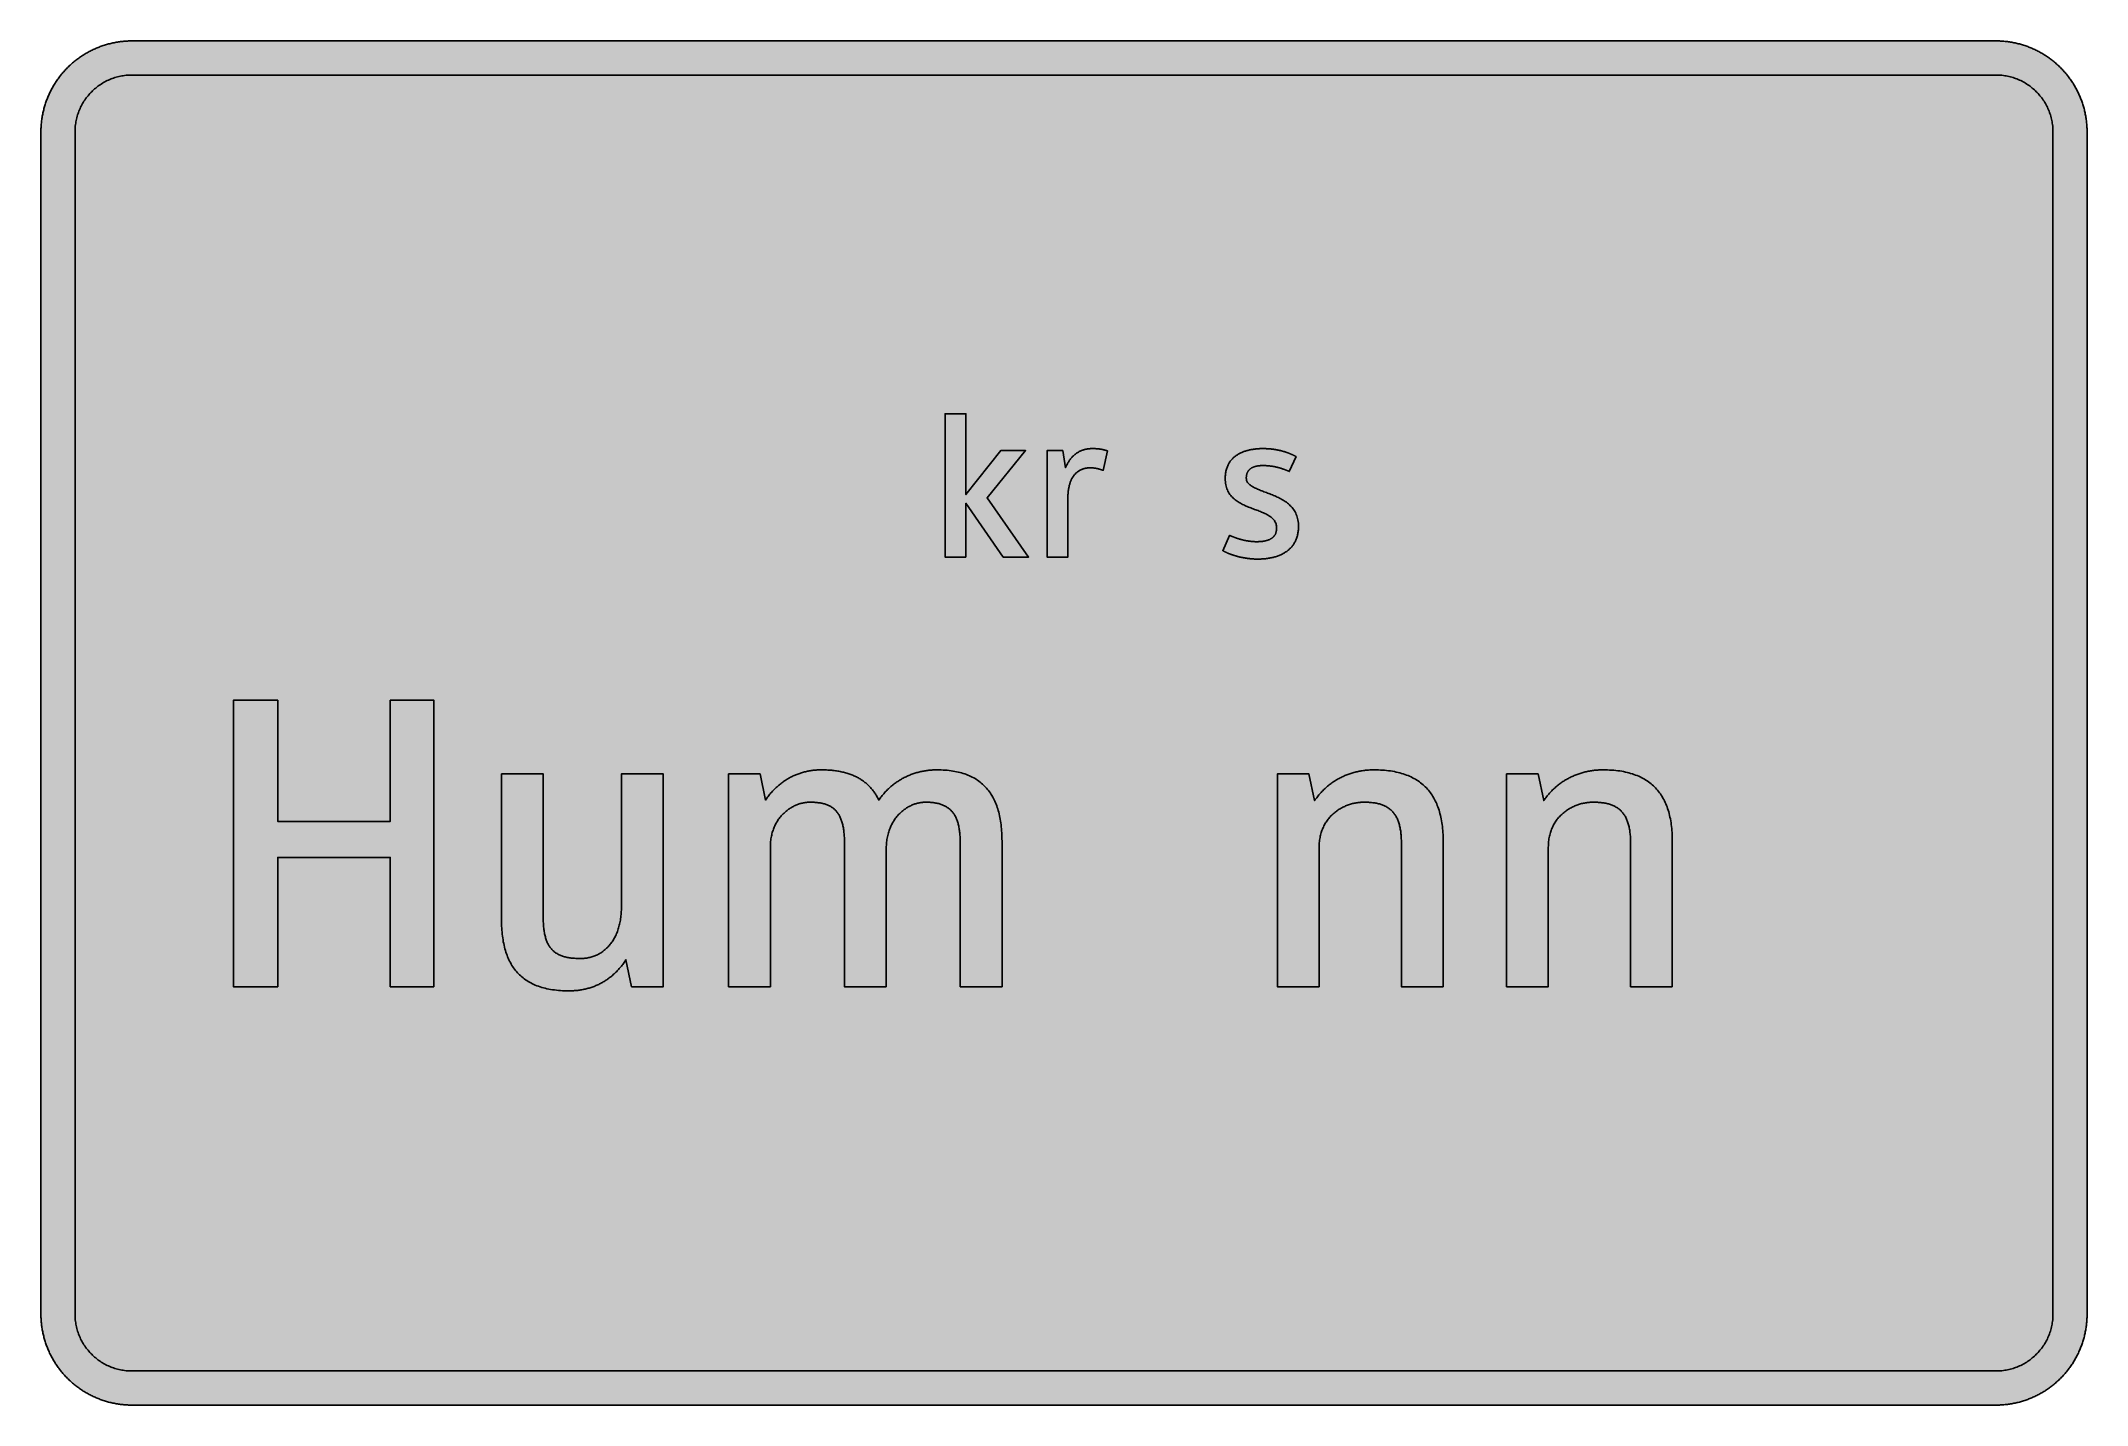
# Model space of a CAD drawing. Header units: millimetres. Extents: x 0 to 318, y 0 to 212.
import ezdxf

# ---------------------------------------------------------------- set-up
doc = ezdxf.new("R2010")
doc.units = ezdxf.units.MM

msp = doc.modelspace()

# ---------------------------------------------------------------- hatches: boundary and pattern name
for color, points in [(254, [(14.1633, 0.0536), (13.9878, 0.0533), (13.8125, 0.0559), (13.6373, 0.061), (13.462, 0.0686), (13.2893, 0.0787), (13.114, 0.0914), (12.9413, 0.1041), (12.7686, 0.1219), (12.5959, 0.1397), (12.4231, 0.16), (12.2504, 0.1829), (12.0777, 0.2057), (11.9075, 0.2337), (11.7373, 0.2616), (11.5672, 0.2921), (11.397, 0.3251), (11.2268, 0.3607), (11.0592, 0.3988), (10.8915, 0.4369), (10.7239, 0.4775), (10.5562, 0.5207), (10.3886, 0.5664), (10.2235, 0.6121), (10.0584, 0.6629), (9.8933, 0.7137), (9.7307, 0.7671), (9.5682, 0.8204), (9.4056, 0.8788), (9.2431, 0.9373), (9.083, 0.9982), (8.923, 1.0617), (8.763, 1.1252), (8.6055, 1.1938), (8.4455, 1.2624), (8.2906, 1.331), (8.1331, 1.4046), (7.9781, 1.4783), (7.8232, 1.5545), (7.6708, 1.6332), (7.5184, 1.7145), (7.366, 1.7958), (7.2161, 1.8796), (7.0663, 1.966), (6.919, 2.0523), (6.7716, 2.1438), (6.6243, 2.2352), (6.4795, 2.3266), (6.3348, 2.4232), (6.19, 2.5197), (6.0477, 2.6187), (5.908, 2.7178), (5.7683, 2.8194), (5.6286, 2.9235), (5.4915, 3.0302), (5.3543, 3.1369), (5.2197, 3.2461), (5.0851, 3.3579), (4.953, 3.4722), (4.8209, 3.5865), (4.6914, 3.7033), (4.5644, 3.8202), (4.4348, 3.9395), (4.3104, 4.0615), (4.1859, 4.1859), (4.0615, 4.3104), (3.9395, 4.4348), (3.8202, 4.5618), (3.7033, 4.6914), (3.5865, 4.8209), (3.4722, 4.953), (3.3579, 5.0851), (3.2487, 5.2197), (3.1369, 5.3543), (3.0302, 5.4915), (2.9235, 5.6286), (2.8194, 5.7683), (2.7178, 5.908), (2.6187, 6.0477), (2.5197, 6.19), (2.4232, 6.3348), (2.3266, 6.477), (2.2352, 6.6243), (2.1438, 6.7691), (2.0523, 6.9164), (1.966, 7.0663), (1.8796, 7.2161), (1.7958, 7.366), (1.7145, 7.5184), (1.6332, 7.6708), (1.5545, 7.8232), (1.4783, 7.9781), (1.4046, 8.1331), (1.331, 8.2906), (1.2598, 8.4455), (1.1913, 8.603), (1.1252, 8.763), (1.0592, 8.923), (0.9982, 9.083), (0.9373, 9.2431), (0.8763, 9.4056), (0.8204, 9.5682), (0.7645, 9.7307), (0.7112, 9.8933), (0.6604, 10.0584), (0.6121, 10.2235), (0.5639, 10.3911), (0.5207, 10.5562), (0.4775, 10.7239), (0.4343, 10.8915), (0.3962, 11.0592), (0.3607, 11.2268), (0.3251, 11.397), (0.2921, 11.5672), (0.2616, 11.7373), (0.2311, 11.9075), (0.2057, 12.0802), (0.1803, 12.2504), (0.1575, 12.4231), (0.1372, 12.5959), (0.1194, 12.7686), (0.1041, 12.9413), (0.0889, 13.1166), (0.0787, 13.2893), (0.0686, 13.4645), (0.061, 13.6373), (0.0559, 13.8125), (0.0508, 13.9878), (0.0508, 14.163), (0.0522, 197.6092), (0.0508, 197.7822), (0.0559, 197.9574), (0.061, 198.1327), (0.0686, 198.308), (0.0787, 198.4807), (0.0889, 198.6559), (0.1041, 198.8287), (0.1194, 199.0014), (0.1372, 199.1741), (0.1575, 199.3468), (0.1803, 199.5195), (0.2057, 199.6923), (0.2311, 199.8624), (0.2616, 200.0326), (0.2921, 200.2028), (0.3251, 200.373), (0.3607, 200.5432), (0.3962, 200.7108), (0.4343, 200.8784), (0.4775, 201.0461), (0.5207, 201.2137), (0.5639, 201.3814), (0.6121, 201.5465), (0.6604, 201.7116), (0.7112, 201.8767), (0.7645, 202.0392), (0.8204, 202.2018), (0.8763, 202.3643), (0.9373, 202.5269), (0.9982, 202.6869), (1.0592, 202.8469), (1.1252, 203.007), (1.1913, 203.1644), (1.2598, 203.3245), (1.331, 203.4794), (1.4046, 203.6369), (1.4783, 203.7918), (1.5545, 203.9468), (1.6332, 204.0992), (1.7145, 204.2516), (1.7958, 204.404), (1.8796, 204.5538), (1.966, 204.7037), (2.0523, 204.851), (2.1438, 204.9983), (2.2352, 205.1456), (2.3266, 205.2904), (2.4232, 205.4352), (2.5197, 205.58), (2.6187, 205.7222), (2.7178, 205.8619), (2.8194, 206.0016), (2.9235, 206.1413), (3.0302, 206.2785), (3.1369, 206.4156), (3.2487, 206.5503), (3.3579, 206.6849), (3.4722, 206.817), (3.5865, 206.949), (3.7033, 207.0786), (3.8202, 207.2056), (3.9395, 207.3351), (4.0615, 207.4596), (4.1859, 207.584), (4.3104, 207.7085), (4.4348, 207.8304), (4.5644, 207.9498), (4.6914, 208.0666), (4.8209, 208.1835), (4.953, 208.2978), (5.0851, 208.4121), (5.2197, 208.5213), (5.3543, 208.6331), (5.4915, 208.7397), (5.6286, 208.8464), (5.7683, 208.9506), (5.908, 209.0522), (6.0477, 209.1512), (6.19, 209.2503), (6.3348, 209.3468), (6.4795, 209.4433), (6.6243, 209.5348), (6.7716, 209.6262), (6.919, 209.7176), (7.0663, 209.804), (7.2161, 209.8904), (7.366, 209.9742), (7.5184, 210.0555), (7.6708, 210.1367), (7.8232, 210.2155), (7.9781, 210.2917), (8.1331, 210.3653), (8.2906, 210.439), (8.4455, 210.5101), (8.6055, 210.5787), (8.763, 210.6447), (8.923, 210.7108), (9.083, 210.7717), (9.2431, 210.8327), (9.4056, 210.8937), (9.5682, 210.9495), (9.7307, 211.0054), (9.8933, 211.0588), (10.0584, 211.1096), (10.2235, 211.1578), (10.3886, 211.2061), (10.5562, 211.2493), (10.7239, 211.2924), (10.8915, 211.3356), (11.0592, 211.3737), (11.2268, 211.4093), (11.397, 211.4448), (11.5672, 211.4779), (11.7373, 211.5083), (11.9075, 211.5388), (12.0777, 211.5642), (12.2504, 211.5896), (12.4231, 211.6125), (12.5959, 211.6328), (12.7686, 211.6506), (12.9413, 211.6658), (13.114, 211.6811), (13.2893, 211.6912), (13.462, 211.7014), (13.6373, 211.709), (13.8125, 211.7141), (13.9878, 211.7192), (14.163, 211.7192), (303.4411, 211.7203), (303.6164, 211.7192), (303.7891, 211.7141), (303.9643, 211.709), (304.1396, 211.7014), (304.3149, 211.6912), (304.4876, 211.6811), (304.6603, 211.6658), (304.8356, 211.6506), (305.0083, 211.6328), (305.181, 211.6125), (305.3512, 211.5896), (305.5239, 211.5642), (305.6941, 211.5388), (305.8668, 211.5083), (306.037, 211.4779), (306.2072, 211.4448), (306.3748, 211.4093), (306.545, 211.3737), (306.7126, 211.3356), (306.8803, 211.2924), (307.0479, 211.2493), (307.213, 211.2061), (307.3781, 211.1578), (307.5432, 211.1096), (307.7083, 211.0588), (307.8734, 211.0054), (308.036, 210.9495), (308.1985, 210.8937), (308.3611, 210.8327), (308.5211, 210.7717), (308.6811, 210.7108), (308.8411, 210.6447), (308.9986, 210.5787), (309.1561, 210.5101), (309.3136, 210.439), (309.4711, 210.3653), (309.626, 210.2917), (309.7784, 210.2155), (309.9333, 210.1367), (310.0857, 210.0555), (310.2381, 209.9742), (310.388, 209.8904), (310.5379, 209.804), (310.6852, 209.7176), (310.8325, 209.6262), (310.9798, 209.5348), (311.1246, 209.4433), (311.2694, 209.3468), (311.4116, 209.2503), (311.5539, 209.1512), (311.6961, 209.0522), (311.8358, 208.9506), (311.9755, 208.8464), (312.1127, 208.7397), (312.2473, 208.6331), (312.3844, 208.5213), (312.5165, 208.4121), (312.6511, 208.2978), (312.7807, 208.1835), (312.9128, 208.0666), (313.0398, 207.9498), (313.1668, 207.8304), (313.2938, 207.7085), (313.4182, 207.584), (313.5427, 207.4596), (313.6621, 207.3351), (313.784, 207.2056), (313.9008, 207.0786), (314.0177, 206.949), (314.132, 206.817), (314.2463, 206.6849), (314.3555, 206.5503), (314.4647, 206.4156), (314.5739, 206.2785), (314.6781, 206.1413), (314.7822, 206.0016), (314.8863, 205.8619), (314.9854, 205.7222), (315.0845, 205.58), (315.181, 205.4352), (315.275, 205.2904), (315.3689, 205.1456), (315.4604, 204.9983), (315.5493, 204.851), (315.6382, 204.7037), (315.7245, 204.5538), (315.8084, 204.404), (315.8896, 204.2516), (315.9684, 204.0992), (316.0471, 203.9468), (316.1233, 203.7918), (316.1995, 203.6369), (316.2706, 203.4794), (316.3418, 203.3245), (316.4103, 203.1644), (316.4764, 203.007), (316.5424, 202.8469), (316.6059, 202.6869), (316.6669, 202.5269), (316.7253, 202.3643), (316.7812, 202.2018), (316.8371, 202.0392), (316.8904, 201.8767), (316.9412, 201.7116), (316.9895, 201.5465), (317.0377, 201.3814), (317.0834, 201.2137), (317.1266, 201.0461), (317.1673, 200.8784), (317.2054, 200.7108), (317.2435, 200.5432), (317.2765, 200.373), (317.3095, 200.2028), (317.34, 200.0326), (317.3705, 199.8624), (317.3959, 199.6923), (317.4213, 199.5195), (317.4441, 199.3468), (317.4644, 199.1741), (317.4822, 199.0014), (317.4975, 198.8287), (317.5127, 198.6559), (317.5229, 198.4807), (317.533, 198.308), (317.5406, 198.1327), (317.5457, 197.9574), (317.5508, 197.7822), (317.5508, 197.6069), (317.5522, 14.1647), (317.5508, 13.9878), (317.5457, 13.8125), (317.5406, 13.6373), (317.533, 13.4645), (317.5229, 13.2893), (317.5127, 13.1166), (317.4975, 12.9413), (317.4822, 12.7686), (317.4644, 12.5959), (317.4441, 12.4231), (317.4213, 12.2504), (317.3959, 12.0802), (317.3705, 11.9075), (317.34, 11.7373), (317.3095, 11.5672), (317.2765, 11.397), (317.2435, 11.2268), (317.2054, 11.0592), (317.1673, 10.8915), (317.1266, 10.7239), (317.0834, 10.5562), (317.0377, 10.3911), (316.9895, 10.2235), (316.9412, 10.0584), (316.8904, 9.8933), (316.8371, 9.7307), (316.7812, 9.5682), (316.7253, 9.4056), (316.6669, 9.2431), (316.6059, 9.083), (316.5424, 8.923), (316.4764, 8.763), (316.4103, 8.603), (316.3418, 8.4455), (316.2706, 8.2906), (316.1995, 8.1331), (316.1233, 7.9781), (316.0471, 7.8232), (315.9684, 7.6708), (315.8896, 7.5184), (315.8084, 7.366), (315.7245, 7.2161), (315.6382, 7.0663), (315.5493, 6.9164), (315.4604, 6.7691), (315.3689, 6.6243), (315.275, 6.477), (315.181, 6.3348), (315.0845, 6.19), (314.9854, 6.0477), (314.8863, 5.908), (314.7822, 5.7683), (314.6781, 5.6286), (314.5739, 5.4915), (314.4647, 5.3543), (314.3555, 5.2197), (314.2463, 5.0851), (314.132, 4.953), (314.0177, 4.8209), (313.9008, 4.6914), (313.784, 4.5618), (313.6621, 4.4348), (313.5427, 4.3104), (313.4182, 4.1859), (313.2938, 4.0615), (313.1668, 3.9395), (313.0398, 3.8202), (312.9128, 3.7033), (312.7807, 3.5865), (312.6511, 3.4722), (312.5165, 3.3579), (312.3844, 3.2461), (312.2473, 3.1369), (312.1127, 3.0302), (311.9755, 2.9235), (311.8358, 2.8194), (311.6961, 2.7178), (311.5539, 2.6187), (311.4116, 2.5197), (311.2694, 2.4232), (311.1246, 2.3266), (310.9798, 2.2352), (310.8325, 2.1438), (310.6852, 2.0523), (310.5379, 1.966), (310.388, 1.8796), (310.2381, 1.7958), (310.0857, 1.7145), (309.9333, 1.6332), (309.7784, 1.5545), (309.626, 1.4783), (309.4711, 1.4046), (309.3136, 1.331), (309.1561, 1.2624), (308.9986, 1.1938), (308.8411, 1.1252), (308.6811, 1.0617), (308.5211, 0.9982), (308.3611, 0.9373), (308.1985, 0.8788), (308.036, 0.8204), (307.8734, 0.7671), (307.7083, 0.7137), (307.5432, 0.6629), (307.3781, 0.6121), (307.213, 0.5664), (307.0479, 0.5207), (306.8803, 0.4775), (306.7126, 0.4369), (306.545, 0.3988), (306.3748, 0.3607), (306.2072, 0.3251), (306.037, 0.2921), (305.8668, 0.2616), (305.6941, 0.2337), (305.5239, 0.2057), (305.3512, 0.1829), (305.181, 0.16), (305.0083, 0.1397), (304.8356, 0.1219), (304.6603, 0.1041), (304.4876, 0.0914), (304.3149, 0.0787), (304.1396, 0.0686), (303.9643, 0.061), (303.7891, 0.0559), (303.6164, 0.0533), (303.4411, 0.0533)]), (144, [(14.1633, 5.3453), (13.9344, 5.3467), (13.7084, 5.3543), (13.4849, 5.3696), (13.2613, 5.3899), (13.0378, 5.4153), (12.8194, 5.4458), (12.6009, 5.4813), (12.385, 5.522), (12.1717, 5.5702), (11.9583, 5.621), (11.7475, 5.6794), (11.5392, 5.7404), (11.3335, 5.8064), (11.1303, 5.8801), (10.9296, 5.9563), (10.729, 6.0376), (10.5334, 6.1239), (10.3378, 6.2128), (10.1473, 6.3094), (9.9593, 6.4084), (9.7714, 6.5126), (9.5885, 6.6218), (9.4082, 6.7335), (9.2304, 6.8504), (9.0576, 6.9698), (8.8849, 7.0968), (8.7173, 7.2238), (8.5522, 7.3584), (8.3896, 7.4955), (8.2321, 7.6352), (8.0772, 7.78), (7.9273, 7.9273), (7.7775, 8.0772), (7.6352, 8.2321), (7.493, 8.3922), (7.3558, 8.5522), (7.2238, 8.7173), (7.0942, 8.8875), (6.9698, 9.0576), (6.8504, 9.2329), (6.7335, 9.4107), (6.6192, 9.591), (6.5126, 9.7739), (6.4084, 9.9593), (6.3068, 10.1473), (6.2128, 10.3403), (6.1214, 10.5334), (6.035, 10.7315), (5.9538, 10.9296), (5.8776, 11.1303), (5.8064, 11.3335), (5.7404, 11.5418), (5.6769, 11.75), (5.621, 11.9583), (5.5677, 12.1717), (5.522, 12.385), (5.4813, 12.6009), (5.4432, 12.8194), (5.4127, 13.0404), (5.3873, 13.2613), (5.3696, 13.4849), (5.3543, 13.7084), (5.3467, 13.937), (5.3416, 14.163), (5.3439, 197.6092), (5.3467, 197.8355), (5.3543, 198.0616), (5.3696, 198.2851), (5.3873, 198.5086), (5.4127, 198.7321), (5.4432, 198.9506), (5.4813, 199.169), (5.522, 199.3849), (5.5677, 199.5983), (5.621, 199.8116), (5.6769, 200.0225), (5.7404, 200.2307), (5.8064, 200.4365), (5.8776, 200.6397), (5.9538, 200.8403), (6.035, 201.041), (6.1214, 201.2366), (6.2128, 201.4322), (6.3068, 201.6227), (6.4084, 201.8106), (6.5126, 201.9986), (6.6192, 202.1815), (6.7335, 202.3618), (6.8504, 202.5396), (6.9698, 202.7123), (7.0942, 202.885), (7.2238, 203.0527), (7.3558, 203.2178), (7.493, 203.3803), (7.6352, 203.5378), (7.7775, 203.6928), (7.9273, 203.8426), (8.0772, 203.9925), (8.2321, 204.1347), (8.3896, 204.277), (8.5522, 204.4141), (8.7173, 204.5462), (8.8849, 204.6757), (9.0576, 204.8002), (9.2304, 204.9196), (9.4082, 205.0364), (9.5885, 205.1507), (9.7714, 205.2574), (9.9593, 205.3615), (10.1473, 205.4631), (10.3378, 205.5571), (10.5334, 205.6486), (10.729, 205.7349), (10.9296, 205.8162), (11.1303, 205.8924), (11.3335, 205.9635), (11.5392, 206.0296), (11.7475, 206.0931), (11.9583, 206.1489), (12.1717, 206.2023), (12.385, 206.248), (12.6009, 206.2886), (12.8194, 206.3267), (13.0378, 206.3572), (13.2613, 206.3826), (13.4849, 206.4004), (13.7084, 206.4156), (13.9344, 206.4233), (14.163, 206.4283), (303.4411, 206.4286), (303.6672, 206.4233), (303.8932, 206.4156), (304.1193, 206.4004), (304.3428, 206.3826), (304.5638, 206.3572), (304.7822, 206.3267), (305.0007, 206.2886), (305.2166, 206.248), (305.4325, 206.2023), (305.6433, 206.1489), (305.8541, 206.0931), (306.0624, 206.0296), (306.2681, 205.9635), (306.4713, 205.8924), (306.6745, 205.8162), (306.8726, 205.7349), (307.0708, 205.6486), (307.2638, 205.5571), (307.4543, 205.4631), (307.6448, 205.3615), (307.8302, 205.2574), (308.0131, 205.1507), (308.1934, 205.0364), (308.3712, 204.9196), (308.5465, 204.8002), (308.7167, 204.6757), (308.8843, 204.5462), (309.0494, 204.4141), (309.212, 204.277), (309.3695, 204.1347), (309.5244, 203.9925), (309.6768, 203.8426), (309.8241, 203.6928), (309.9689, 203.5378), (310.1086, 203.3803), (310.2458, 203.2178), (310.3778, 203.0527), (310.5074, 202.885), (310.6318, 202.7123), (310.7538, 202.5396), (310.8706, 202.3618), (310.9824, 202.1815), (311.0916, 201.9986), (311.1957, 201.8106), (311.2948, 201.6227), (311.3888, 201.4322), (311.4802, 201.2366), (311.5666, 201.041), (311.6478, 200.8403), (311.724, 200.6397), (311.7952, 200.4365), (311.8637, 200.2307), (311.9247, 200.0225), (311.9806, 199.8116), (312.0339, 199.5983), (312.0796, 199.3849), (312.1203, 199.169), (312.1584, 198.9506), (312.1889, 198.7321), (312.2143, 198.5086), (312.2346, 198.2851), (312.2473, 198.0616), (312.2574, 197.8355), (312.26, 197.6069), (312.2605, 14.1647), (312.2574, 13.937), (312.2473, 13.7084), (312.2346, 13.4849), (312.2143, 13.2613), (312.1889, 13.0404), (312.1584, 12.8194), (312.1203, 12.6009), (312.0796, 12.385), (312.0339, 12.1717), (311.9806, 11.9583), (311.9247, 11.75), (311.8637, 11.5418), (311.7952, 11.3335), (311.724, 11.1303), (311.6478, 10.9296), (311.5666, 10.7315), (311.4802, 10.5334), (311.3888, 10.3403), (311.2948, 10.1473), (311.1957, 9.9593), (311.0916, 9.7739), (310.9824, 9.591), (310.8706, 9.4107), (310.7538, 9.2329), (310.6318, 9.0576), (310.5074, 8.8875), (310.3778, 8.7173), (310.2458, 8.5522), (310.1086, 8.3922), (309.9689, 8.2321), (309.8241, 8.0772), (309.6768, 7.9273), (309.5244, 7.78), (309.3695, 7.6352), (309.212, 7.4955), (309.0494, 7.3584), (308.8843, 7.2238), (308.7167, 7.0968), (308.5465, 6.9698), (308.3712, 6.8504), (308.1934, 6.7335), (308.0131, 6.6218), (307.8302, 6.5126), (307.6448, 6.4084), (307.4543, 6.3094), (307.2638, 6.2128), (307.0708, 6.1239), (306.8726, 6.0376), (306.6745, 5.9563), (306.4713, 5.8801), (306.2681, 5.8064), (306.0624, 5.7404), (305.8541, 5.6794), (305.6433, 5.621), (305.4325, 5.5702), (305.2166, 5.522), (305.0007, 5.4813), (304.7822, 5.4458), (304.5638, 5.4153), (304.3428, 5.3899), (304.1193, 5.3696), (303.8932, 5.3543), (303.6672, 5.3467), (303.4411, 5.3442)]), (254, [(143.5943, 131.6397), (143.5943, 139.9893), (149.3725, 131.6397), (153.3109, 131.6397), (146.8646, 140.8144), (152.8339, 148.1483), (148.9922, 148.1483), (143.5943, 141.3231), (143.5943, 153.8647), (140.3558, 153.8647), (140.3558, 131.6397)]), (254, [(162.8994, 145.482), (162.9308, 145.481), (162.9639, 145.481), (162.9943, 145.481), (163.0274, 145.4785), (163.0604, 145.4785), (163.0909, 145.4785), (163.1239, 145.476), (163.1544, 145.476), (163.1848, 145.4734), (163.2179, 145.4709), (163.2483, 145.4683), (163.2788, 145.4683), (163.3093, 145.4658), (163.3398, 145.4633), (163.3703, 145.4582), (163.4007, 145.4556), (163.4312, 145.4531), (163.4617, 145.4506), (163.4922, 145.4455), (163.5227, 145.4429), (163.5531, 145.4379), (163.5836, 145.4353), (163.6141, 145.4302), (163.6446, 145.4252), (163.6751, 145.4201), (163.7055, 145.415), (163.736, 145.4099), (163.764, 145.4048), (163.7944, 145.3998), (163.8249, 145.3947), (163.8554, 145.3871), (163.8859, 145.382), (163.9164, 145.3744), (163.9468, 145.3693), (163.9748, 145.3617), (164.0053, 145.354), (164.0357, 145.3464), (164.0662, 145.3388), (164.0967, 145.3312), (164.1272, 145.3236), (164.1577, 145.3159), (164.1881, 145.3083), (164.2186, 145.2982), (164.2516, 145.2905), (164.2821, 145.2804), (164.3126, 145.2728), (164.3431, 145.2626), (164.3761, 145.2524), (164.4066, 145.2423), (164.4371, 145.2347), (164.4701, 145.222), (164.5006, 145.2118), (164.5336, 145.2016), (164.5666, 145.1915), (164.5971, 145.1788), (164.6301, 145.1686), (164.6631, 145.1559), (164.6961, 145.1458), (164.7292, 145.1331), (164.7622, 145.1204), (164.7952, 145.1077), (164.8308, 145.095), (164.8638, 145.0823), (164.8968, 145.0696), (165.5657, 148.1169), (165.5343, 148.1252), (165.5013, 148.1328), (165.4708, 148.143), (165.4404, 148.1506), (165.4099, 148.1607), (165.3794, 148.1684), (165.3489, 148.176), (165.3184, 148.1861), (165.288, 148.1938), (165.2575, 148.2014), (165.227, 148.2115), (165.1991, 148.2192), (165.1686, 148.2268), (165.1381, 148.2344), (165.1076, 148.242), (165.0771, 148.2522), (165.0467, 148.2598), (165.0162, 148.2674), (164.9857, 148.275), (164.9552, 148.2827), (164.9222, 148.2903), (164.8917, 148.2954), (164.8612, 148.303), (164.8308, 148.3106), (164.7977, 148.3182), (164.7647, 148.3233), (164.7342, 148.3309), (164.7012, 148.3385), (164.6682, 148.3436), (164.6352, 148.3512), (164.6022, 148.3563), (164.5691, 148.3614), (164.5336, 148.369), (164.5006, 148.3741), (164.465, 148.3792), (164.4294, 148.3843), (164.3939, 148.3893), (164.3583, 148.3944), (164.3228, 148.3995), (164.2847, 148.4046), (164.2466, 148.4097), (164.211, 148.4147), (164.1704, 148.4198), (164.1323, 148.4224), (164.0916, 148.4274), (164.0535, 148.43), (164.0129, 148.4351), (163.9697, 148.4376), (163.9291, 148.4401), (163.8859, 148.4452), (163.8427, 148.4478), (163.7995, 148.4503), (163.7538, 148.4528), (163.7106, 148.4554), (163.6624, 148.4554), (163.6166, 148.4579), (163.5684, 148.4605), (163.5201, 148.4605), (163.4719, 148.463), (163.4236, 148.463), (163.3728, 148.4655), (163.3195, 148.4655), (163.2687, 148.4655), (163.2153, 148.4655), (163.1112, 148.4655), (163.0096, 148.463), (162.908, 148.4579), (162.8089, 148.4503), (162.7124, 148.4427), (162.6159, 148.4325), (162.5194, 148.4198), (162.4254, 148.4071), (162.3339, 148.3919), (162.2425, 148.3741), (162.1536, 148.3538), (162.0647, 148.3335), (161.9783, 148.3131), (161.892, 148.2877), (161.8082, 148.2623), (161.7243, 148.2369), (161.6431, 148.2065), (161.5618, 148.176), (161.483, 148.1455), (161.4043, 148.1125), (161.3281, 148.0769), (161.2519, 148.0414), (161.1782, 148.0033), (161.1046, 147.9652), (161.0335, 147.9245), (160.9623, 147.8813), (160.8912, 147.8407), (160.8226, 147.795), (160.7566, 147.7493), (160.6906, 147.701), (160.6245, 147.6527), (160.561, 147.6045), (160.4975, 147.5537), (160.434, 147.5003), (160.3731, 147.447), (160.3146, 147.3937), (160.2562, 147.3378), (160.1978, 147.2819), (160.1419, 147.2235), (160.086, 147.1651), (160.0302, 147.1041), (159.9768, 147.0431), (159.9235, 146.9822), (159.8727, 146.9187), (159.8219, 146.8552), (159.7711, 146.7891), (159.7228, 146.7231), (159.6746, 146.6571), (159.6288, 146.5885), (159.5806, 146.5199), (159.5374, 146.4513), (159.4917, 146.3802), (159.4485, 146.3091), (159.4053, 146.238), (159.3647, 146.1643), (159.324, 146.0932), (159.2834, 146.017), (159.2428, 145.9433), (159.2047, 145.8671), (159.1666, 145.7909), (159.131, 145.7147), (159.0954, 145.6385), (159.0599, 145.5598), (159.0243, 145.481), (158.6121, 148.1483), (156.1677, 148.1483), (156.1677, 131.6397), (159.4058, 131.6397), (159.4058, 140.8462), (159.4053, 140.9649), (159.4079, 141.0843), (159.4104, 141.2037), (159.4155, 141.3205), (159.4231, 141.4374), (159.4307, 141.5542), (159.4409, 141.6685), (159.4536, 141.7828), (159.4663, 141.8946), (159.4815, 142.0089), (159.4968, 142.1181), (159.5145, 142.2273), (159.5349, 142.3365), (159.5552, 142.4432), (159.578, 142.5499), (159.6009, 142.654), (159.6288, 142.7582), (159.6542, 142.8598), (159.6847, 142.9614), (159.7152, 143.0604), (159.7482, 143.1569), (159.7838, 143.2535), (159.8193, 143.35), (159.8574, 143.4414), (159.8955, 143.5329), (159.9362, 143.6243), (159.9794, 143.7132), (160.0251, 143.7996), (160.0708, 143.8834), (160.1191, 143.9672), (160.1699, 144.0485), (160.2232, 144.1272), (160.2765, 144.206), (160.3324, 144.2796), (160.3883, 144.3533), (160.4493, 144.4269), (160.5102, 144.4955), (160.5712, 144.5641), (160.6372, 144.6301), (160.7033, 144.6911), (160.7718, 144.7546), (160.843, 144.813), (160.9166, 144.8689), (160.9903, 144.9248), (161.0665, 144.9756), (161.1452, 145.0264), (161.224, 145.0721), (161.3078, 145.1178), (161.3916, 145.161), (161.478, 145.2016), (161.5643, 145.2372), (161.6558, 145.2728), (161.7472, 145.3058), (161.8412, 145.3363), (161.9377, 145.3617), (162.0368, 145.3871), (162.1358, 145.4099), (162.24, 145.4277), (162.3441, 145.4429), (162.4508, 145.4582), (162.56, 145.4683), (162.6692, 145.476), (162.7835, 145.4785), (162.8978, 145.481)]), (254, [(188.9016, 131.3212), (189.0497, 131.3205), (189.1995, 131.3231), (189.3494, 131.3282), (189.4992, 131.3358), (189.6491, 131.3434), (189.7964, 131.3561), (189.9437, 131.3688), (190.0911, 131.384), (190.2384, 131.3993), (190.3832, 131.4196), (190.5279, 131.4425), (190.6702, 131.4653), (190.815, 131.4907), (190.9547, 131.5187), (191.0969, 131.5491), (191.2366, 131.5822), (191.3738, 131.6177), (191.5109, 131.6558), (191.6455, 131.6939), (191.7802, 131.7371), (191.9122, 131.7828), (192.0418, 131.8285), (192.1713, 131.8793), (192.2983, 131.9301), (192.4253, 131.986), (192.5472, 132.0444), (192.6692, 132.1029), (192.7885, 132.1664), (192.9054, 132.2324), (193.0222, 132.2984), (193.134, 132.3696), (193.2457, 132.4432), (193.355, 132.5194), (193.4616, 132.5982), (193.5632, 132.6794), (193.6648, 132.7658), (193.7639, 132.8522), (193.8604, 132.9436), (193.9519, 133.0376), (194.0433, 133.1316), (194.1297, 133.2332), (194.216, 133.3348), (194.2973, 133.4389), (194.3735, 133.5481), (194.4497, 133.6599), (194.5208, 133.7742), (194.5894, 133.891), (194.6554, 134.0129), (194.7164, 134.1374), (194.7748, 134.2644), (194.8307, 134.3939), (194.8815, 134.5286), (194.9298, 134.6657), (194.9729, 134.8054), (195.011, 134.9502), (195.0491, 135.0975), (195.0796, 135.2474), (195.1076, 135.4023), (195.133, 135.5598), (195.1507, 135.7224), (195.166, 135.8849), (195.1787, 136.0551), (195.1838, 136.2253), (195.1863, 136.4005), (195.1812, 136.6647), (195.1634, 136.9187), (195.1355, 137.1625), (195.0949, 137.3962), (195.0466, 137.6248), (194.9856, 137.8407), (194.9171, 138.0515), (194.8383, 138.2522), (194.752, 138.4478), (194.6554, 138.6332), (194.5513, 138.811), (194.4395, 138.9837), (194.3202, 139.1488), (194.1932, 139.3063), (194.0611, 139.4587), (193.9214, 139.6035), (193.7766, 139.7432), (193.6267, 139.8753), (193.4693, 140.0048), (193.3092, 140.1267), (193.1441, 140.2461), (192.974, 140.3579), (192.8012, 140.4671), (192.626, 140.5712), (192.4456, 140.6728), (192.2628, 140.7668), (192.0799, 140.8608), (191.8945, 140.9497), (191.7065, 141.036), (191.5185, 141.1199), (191.328, 141.2011), (191.1401, 141.2773), (190.9496, 141.3535), (190.7591, 141.4272), (190.5711, 141.5009), (190.3832, 141.572), (190.1977, 141.6406), (190.0149, 141.7091), (189.832, 141.7777), (189.6516, 141.8438), (189.4764, 141.9098), (189.3037, 141.9758), (189.1335, 142.0444), (188.9684, 142.1105), (188.8084, 142.179), (188.6509, 142.2476), (188.501, 142.3162), (188.3562, 142.3873), (188.2165, 142.461), (188.0845, 142.5346), (187.9575, 142.6108), (187.8381, 142.6896), (187.7263, 142.7709), (187.6222, 142.8547), (187.5257, 142.941), (187.4393, 143.0299), (187.3606, 143.1239), (187.292, 143.2204), (187.231, 143.322), (187.1828, 143.4262), (187.1421, 143.5354), (187.1142, 143.6497), (187.0964, 143.7691), (187.0913, 143.8935), (187.0913, 143.957), (187.0939, 144.018), (187.0964, 144.079), (187.1015, 144.1399), (187.1091, 144.1983), (187.1167, 144.2568), (187.1269, 144.3126), (187.137, 144.3685), (187.1472, 144.4219), (187.1624, 144.4752), (187.1751, 144.5285), (187.1929, 144.5793), (187.2082, 144.6301), (187.2285, 144.6784), (187.2488, 144.7241), (187.2691, 144.7724), (187.292, 144.8181), (187.3148, 144.8613), (187.3402, 144.9045), (187.3656, 144.9476), (187.3936, 144.9883), (187.4241, 145.0289), (187.452, 145.067), (187.485, 145.1051), (187.5155, 145.1432), (187.5511, 145.1788), (187.5841, 145.2143), (187.6222, 145.2474), (187.6577, 145.2804), (187.6958, 145.3134), (187.7365, 145.3439), (187.7771, 145.3744), (187.8203, 145.4023), (187.8609, 145.4302), (187.9067, 145.4582), (187.9524, 145.4836), (187.9981, 145.509), (188.0464, 145.5318), (188.0946, 145.5547), (188.1429, 145.5776), (188.1937, 145.5979), (188.2445, 145.6182), (188.2978, 145.636), (188.3512, 145.6563), (188.407, 145.6715), (188.4629, 145.6893), (188.5188, 145.7046), (188.5772, 145.7198), (188.6356, 145.7325), (188.6966, 145.7452), (188.7576, 145.7579), (188.8185, 145.7681), (188.882, 145.7782), (188.9455, 145.7858), (189.009, 145.796), (189.0751, 145.8011), (189.1411, 145.8087), (189.2071, 145.8138), (189.2757, 145.8189), (189.3468, 145.8214), (189.4154, 145.8265), (189.4865, 145.8265), (189.5577, 145.829), (189.6313, 145.829), (189.6974, 145.829), (189.7634, 145.829), (189.8294, 145.8265), (189.898, 145.8265), (189.9641, 145.8239), (190.0301, 145.8214), (190.0961, 145.8189), (190.1622, 145.8163), (190.2257, 145.8112), (190.2917, 145.8087), (190.3578, 145.8036), (190.4213, 145.7985), (190.4873, 145.7935), (190.5533, 145.7884), (190.6168, 145.7808), (190.6829, 145.7757), (190.7464, 145.7681), (190.8099, 145.7604), (190.8759, 145.7528), (190.9394, 145.7427), (191.0029, 145.735), (191.069, 145.7249), (191.1325, 145.7147), (191.196, 145.7046), (191.2595, 145.6944), (191.323, 145.6842), (191.389, 145.6715), (191.4525, 145.6614), (191.516, 145.6487), (191.5795, 145.6334), (191.643, 145.6207), (191.7065, 145.608), (191.77, 145.5928), (191.8335, 145.5776), (191.897, 145.5623), (191.9605, 145.5471), (192.024, 145.5318), (192.0875, 145.5141), (192.151, 145.4963), (192.2145, 145.4785), (192.278, 145.4607), (192.3415, 145.4429), (192.405, 145.4226), (192.4685, 145.4048), (192.5345, 145.3845), (192.598, 145.3642), (192.6615, 145.3413), (192.725, 145.321), (192.7885, 145.2982), (192.852, 145.2753), (192.9155, 145.2524), (192.9816, 145.2296), (193.0451, 145.2067), (193.1086, 145.1813), (193.1746, 145.1559), (193.2381, 145.1305), (193.3016, 145.1051), (193.3677, 145.0772), (193.4312, 145.0518), (193.4972, 145.0238), (193.5632, 144.9959), (193.6267, 144.968), (193.6928, 144.9375), (193.7588, 144.9095), (194.8078, 147.2279), (194.7596, 147.2514), (194.7113, 147.2743), (194.6631, 147.2997), (194.6148, 147.3251), (194.564, 147.3505), (194.5132, 147.3759), (194.4599, 147.4013), (194.4091, 147.4267), (194.3532, 147.4521), (194.2998, 147.4775), (194.244, 147.5029), (194.1855, 147.5308), (194.1271, 147.5562), (194.0687, 147.5816), (194.0103, 147.6096), (193.9493, 147.635), (193.8858, 147.6604), (193.8249, 147.6883), (193.7588, 147.7137), (193.6953, 147.7391), (193.6293, 147.7645), (193.5607, 147.7899), (193.4921, 147.8178), (193.4235, 147.8432), (193.3524, 147.8661), (193.2813, 147.8915), (193.2102, 147.9169), (193.1365, 147.9423), (193.0603, 147.9652), (192.9841, 147.9906), (192.9079, 148.0134), (192.8292, 148.0363), (192.7504, 148.0591), (192.6692, 148.082), (192.5879, 148.1049), (192.5041, 148.1252), (192.4202, 148.148), (192.3339, 148.1684), (192.2475, 148.1887), (192.1612, 148.2065), (192.0723, 148.2268), (191.9808, 148.2446), (191.8894, 148.2623), (191.7954, 148.2801), (191.7014, 148.2979), (191.6074, 148.3131), (191.5109, 148.3284), (191.4119, 148.3436), (191.3128, 148.3563), (191.2137, 148.3716), (191.1096, 148.3843), (191.008, 148.3944), (190.9039, 148.4046), (190.7972, 148.4147), (190.6905, 148.4249), (190.5813, 148.4325), (190.4721, 148.4401), (190.3603, 148.4478), (190.246, 148.4528), (190.1342, 148.4579), (190.0174, 148.4605), (189.9006, 148.463), (189.7812, 148.4655), (189.6618, 148.4655), (189.545, 148.4655), (189.4281, 148.463), (189.3087, 148.4605), (189.1894, 148.4554), (189.0674, 148.4503), (188.9455, 148.4427), (188.8236, 148.4325), (188.6991, 148.4224), (188.5772, 148.4097), (188.4528, 148.397), (188.3283, 148.3817), (188.2038, 148.3639), (188.0794, 148.3462), (187.9549, 148.3233), (187.8305, 148.303), (187.706, 148.2776), (187.5815, 148.2496), (187.4571, 148.2217), (187.3326, 148.1912), (187.2107, 148.1582), (187.0888, 148.1226), (186.9669, 148.0845), (186.8449, 148.0464), (186.7256, 148.0033), (186.6062, 147.9601), (186.4893, 147.9118), (186.3725, 147.8636), (186.2582, 147.8102), (186.1439, 147.7569), (186.0321, 147.6985), (185.9204, 147.64), (185.8137, 147.5765), (185.707, 147.5105), (185.6003, 147.4419), (185.4987, 147.3708), (185.3971, 147.2971), (185.2981, 147.2209), (185.2016, 147.1397), (185.1076, 147.0584), (185.0161, 146.972), (184.9272, 146.8806), (184.8409, 146.7891), (184.7571, 146.6926), (184.6758, 146.5936), (184.5996, 146.4894), (184.5234, 146.3853), (184.4523, 146.2761), (184.3862, 146.1618), (184.3202, 146.0449), (184.2592, 145.9255), (184.2008, 145.8011), (184.1475, 145.6715), (184.0967, 145.542), (184.0509, 145.4048), (184.0078, 145.2651), (183.9697, 145.1229), (183.9366, 144.9756), (183.9062, 144.8257), (183.8808, 144.6682), (183.8579, 144.5108), (183.8427, 144.3457), (183.83, 144.178), (183.8223, 144.0053), (183.8198, 143.83), (183.8274, 143.5735), (183.8427, 143.3271), (183.8706, 143.0884), (183.9112, 142.8623), (183.9595, 142.6439), (184.0179, 142.4356), (184.0865, 142.2349), (184.1627, 142.0444), (184.2491, 141.859), (184.343, 141.6837), (184.4472, 141.5161), (184.5564, 141.3561), (184.6732, 141.2011), (184.7977, 141.0564), (184.9298, 140.9141), (185.0669, 140.782), (185.2092, 140.6525), (185.3565, 140.5306), (185.5114, 140.4137), (185.6689, 140.2994), (185.8315, 140.1928), (185.9991, 140.0912), (186.1693, 139.9921), (186.342, 139.8981), (186.5198, 139.8067), (186.6976, 139.7178), (186.878, 139.634), (187.0608, 139.5527), (187.2463, 139.4739), (187.4317, 139.3977), (187.6196, 139.3241), (187.8051, 139.2504), (187.993, 139.1793), (188.1784, 139.1082), (188.3639, 139.0396), (188.5493, 138.9685), (188.7322, 138.8999), (188.9125, 138.8339), (189.0928, 138.7627), (189.2681, 138.6942), (189.4408, 138.6256), (189.611, 138.5545), (189.7786, 138.4808), (189.9412, 138.4071), (190.0987, 138.3309), (190.2536, 138.2522), (190.4009, 138.1709), (190.5457, 138.0871), (190.6829, 138.0007), (190.8124, 137.9118), (190.9369, 137.8179), (191.0537, 137.7213), (191.1655, 137.6197), (191.2671, 137.5131), (191.3611, 137.4013), (191.4474, 137.287), (191.5236, 137.1651), (191.5922, 137.0381), (191.6506, 136.906), (191.7014, 136.7663), (191.7395, 136.6215), (191.7675, 136.4717), (191.7852, 136.3116), (191.7903, 136.1465), (191.7878, 136.0729), (191.7852, 136.0018), (191.7827, 135.9332), (191.7751, 135.8646), (191.7675, 135.7986), (191.7598, 135.7351), (191.7471, 135.669), (191.7344, 135.6081), (191.7217, 135.5471), (191.7065, 135.4861), (191.6887, 135.4277), (191.6684, 135.3718), (191.6481, 135.316), (191.6252, 135.2626), (191.6024, 135.2093), (191.577, 135.1585), (191.549, 135.1077), (191.5211, 135.0569), (191.4906, 135.0112), (191.4576, 134.9629), (191.4246, 134.9172), (191.3915, 134.874), (191.3534, 134.8308), (191.3153, 134.7902), (191.2772, 134.7495), (191.2366, 134.7089), (191.1934, 134.6708), (191.1502, 134.6352), (191.1045, 134.5997), (191.0588, 134.5641), (191.0105, 134.5311), (190.9597, 134.5006), (190.9089, 134.4676), (190.8581, 134.4397), (190.8048, 134.4092), (190.7489, 134.3812), (190.693, 134.3558), (190.6346, 134.3304), (190.5737, 134.305), (190.5152, 134.2822), (190.4517, 134.2593), (190.3882, 134.239), (190.3247, 134.2187), (190.2587, 134.1984), (190.1901, 134.1806), (190.1241, 134.1653), (190.053, 134.1476), (189.9818, 134.1323), (189.9107, 134.1196), (189.8371, 134.1069), (189.7609, 134.0942), (189.6847, 134.0815), (189.6085, 134.0714), (189.5297, 134.0637), (189.4484, 134.0536), (189.3672, 134.0485), (189.2859, 134.0409), (189.2021, 134.0358), (189.1182, 134.0307), (189.0319, 134.0256), (188.9455, 134.0231), (188.8566, 134.0206), (188.7677, 134.0206), (188.6788, 134.0206), (188.6179, 134.0206), (188.5569, 134.0206), (188.4934, 134.0231), (188.4324, 134.0231), (188.3689, 134.0256), (188.308, 134.0282), (188.2445, 134.0333), (188.181, 134.0358), (188.1175, 134.0409), (188.054, 134.046), (187.9905, 134.051), (187.927, 134.0561), (187.8635, 134.0612), (187.8, 134.0688), (187.7339, 134.0764), (187.6704, 134.0841), (187.6069, 134.0917), (187.5409, 134.1018), (187.4749, 134.1095), (187.4114, 134.1196), (187.3453, 134.1298), (187.2793, 134.1399), (187.2132, 134.1526), (187.1472, 134.1628), (187.0812, 134.1755), (187.0151, 134.1882), (186.9491, 134.2009), (186.883, 134.2136), (186.817, 134.2288), (186.751, 134.2441), (186.6849, 134.2568), (186.6189, 134.2746), (186.5503, 134.2898), (186.4843, 134.305), (186.4182, 134.3228), (186.3522, 134.3406), (186.2836, 134.3584), (186.2176, 134.3762), (186.1515, 134.3939), (186.0829, 134.4143), (186.0169, 134.432), (185.9509, 134.4524), (185.8823, 134.4727), (185.8162, 134.493), (185.7502, 134.5159), (185.6816, 134.5362), (185.6156, 134.559), (185.5495, 134.5819), (185.481, 134.6048), (185.4149, 134.6276), (185.3489, 134.653), (185.2803, 134.6759), (185.2143, 134.7013), (185.1482, 134.7267), (185.0822, 134.7521), (185.0161, 134.78), (184.9501, 134.8054), (184.8815, 134.8334), (184.8155, 134.8588), (184.7494, 134.8867), (184.6834, 134.9172), (184.6199, 134.9451), (184.5539, 134.9731), (184.4878, 135.0035), (183.4402, 132.6236), (183.4871, 132.5956), (183.5379, 132.5677), (183.5887, 132.5397), (183.642, 132.5143), (183.6953, 132.4864), (183.7512, 132.4585), (183.8071, 132.4305), (183.8655, 132.4026), (183.9239, 132.3746), (183.9849, 132.3467), (184.0484, 132.3188), (184.1119, 132.2908), (184.1754, 132.2629), (184.2414, 132.2324), (184.31, 132.2045), (184.3786, 132.1765), (184.4472, 132.1486), (184.5183, 132.1232), (184.5894, 132.0952), (184.6631, 132.0673), (184.7393, 132.0394), (184.8155, 132.0114), (184.8917, 131.986), (184.9704, 131.9581), (185.0492, 131.9327), (185.1279, 131.9073), (185.2092, 131.8819), (185.293, 131.8539), (185.3768, 131.8311), (185.4606, 131.8057), (185.547, 131.7803), (185.6334, 131.7574), (185.7223, 131.732), (185.8112, 131.7092), (185.9001, 131.6863), (185.9915, 131.666), (186.0829, 131.6431), (186.1769, 131.6228), (186.2709, 131.6025), (186.3649, 131.5822), (186.4614, 131.5618), (186.5579, 131.5415), (186.657, 131.5237), (186.756, 131.506), (186.8551, 131.4907), (186.9542, 131.4729), (187.0558, 131.4577), (187.1574, 131.4425), (187.2615, 131.4298), (187.3656, 131.4145), (187.4698, 131.4018), (187.5765, 131.3917), (187.6831, 131.379), (187.7898, 131.3688), (187.8965, 131.3612), (188.0057, 131.3536), (188.1149, 131.3459), (188.2242, 131.3383), (188.3359, 131.3332), (188.4477, 131.3282), (188.5594, 131.3256), (188.6712, 131.3231), (188.7855, 131.3205), (188.8998, 131.3205)]), (254, [(61.0443, 64.9647), (61.0443, 109.4147), (54.2505, 109.4147), (54.2505, 90.618), (36.788, 90.618), (36.788, 109.4147), (29.9297, 109.4147), (29.9297, 64.9647), (36.788, 64.9647), (36.788, 85.03), (54.2505, 85.03), (54.2505, 64.9647)]), (254, [(131.2125, 64.9647), (131.2125, 86.2358), (131.2139, 86.4743), (131.2215, 86.708), (131.2342, 86.9391), (131.252, 87.1652), (131.2748, 87.3862), (131.3002, 87.6046), (131.3332, 87.818), (131.3688, 88.0288), (131.4094, 88.2345), (131.4552, 88.4352), (131.5034, 88.6308), (131.5568, 88.8238), (131.6126, 89.0143), (131.6736, 89.1972), (131.7371, 89.3801), (131.8057, 89.5553), (131.8793, 89.728), (131.953, 89.8982), (132.0317, 90.0608), (132.113, 90.2233), (132.1994, 90.3783), (132.2857, 90.5332), (132.3772, 90.6805), (132.4712, 90.8253), (132.5651, 90.9676), (132.6642, 91.1047), (132.7658, 91.2368), (132.8699, 91.3663), (132.9766, 91.4933), (133.0833, 91.6153), (133.1951, 91.7321), (133.3068, 91.8464), (133.4211, 91.9582), (133.5354, 92.0648), (133.6548, 92.1664), (133.7716, 92.2655), (133.8936, 92.362), (134.0155, 92.4535), (134.1374, 92.5424), (134.2619, 92.6262), (134.3863, 92.7075), (134.5133, 92.7862), (134.6403, 92.8599), (134.7673, 92.9284), (134.8969, 92.9945), (135.0239, 93.058), (135.1534, 93.1189), (135.2829, 93.1748), (135.4125, 93.2256), (135.542, 93.2764), (135.6716, 93.3196), (135.8011, 93.3628), (135.9306, 93.4009), (136.0602, 93.4364), (136.1872, 93.4669), (136.3167, 93.4949), (136.4437, 93.5203), (136.5682, 93.5431), (136.6952, 93.5609), (136.8196, 93.5761), (136.9441, 93.5863), (137.066, 93.5939), (137.1879, 93.599), (137.3073, 93.6015), (137.4826, 93.6015), (137.6578, 93.5965), (137.828, 93.5888), (137.9957, 93.5812), (138.1582, 93.5685), (138.3208, 93.5533), (138.4783, 93.5355), (138.6332, 93.5152), (138.7831, 93.4923), (138.9329, 93.4669), (139.0777, 93.439), (139.2199, 93.4085), (139.3596, 93.3729), (139.4943, 93.3348), (139.6263, 93.2967), (139.7584, 93.2536), (139.8854, 93.2053), (140.0073, 93.157), (140.1293, 93.1062), (140.2461, 93.0504), (140.3629, 92.9919), (140.4747, 92.931), (140.5839, 92.8649), (140.6881, 92.7989), (140.7922, 92.7278), (140.8913, 92.6541), (140.9903, 92.5754), (141.0843, 92.4966), (141.1757, 92.4128), (141.2646, 92.3239), (141.351, 92.235), (141.4348, 92.141), (141.5136, 92.0445), (141.5923, 91.9429), (141.6685, 91.8413), (141.7396, 91.7321), (141.8082, 91.6229), (141.8768, 91.5086), (141.9403, 91.3917), (142.0012, 91.2698), (142.0597, 91.1454), (142.1155, 91.0184), (142.1689, 90.8863), (142.2197, 90.7517), (142.2679, 90.612), (142.3137, 90.4697), (142.3568, 90.3224), (142.3975, 90.1725), (142.4356, 90.0201), (142.4686, 89.8627), (142.5016, 89.7001), (142.5321, 89.535), (142.56, 89.3674), (142.5854, 89.1946), (142.6083, 89.0168), (142.6286, 88.8365), (142.6464, 88.6536), (142.6616, 88.4657), (142.6743, 88.2726), (142.6845, 88.077), (142.6947, 87.8764), (142.6997, 87.6732), (142.7023, 87.4649), (142.7048, 87.2515), (142.7057, 64.9647), (149.1823, 64.9647), (149.1823, 87.57), (149.1793, 87.8992), (149.1717, 88.2269), (149.1615, 88.5469), (149.1463, 88.8644), (149.1259, 89.1769), (149.1005, 89.4842), (149.0726, 89.7865), (149.0396, 90.0862), (149.0015, 90.3783), (148.9583, 90.6678), (148.91, 90.9498), (148.8592, 91.2292), (148.8008, 91.5035), (148.7399, 91.7727), (148.6738, 92.0369), (148.6027, 92.296), (148.529, 92.55), (148.4478, 92.7989), (148.3614, 93.0427), (148.2725, 93.284), (148.176, 93.5177), (148.0769, 93.7463), (147.9728, 93.9698), (147.861, 94.1908), (147.7467, 94.4042), (147.6273, 94.6125), (147.5029, 94.8182), (147.3708, 95.0163), (147.2362, 95.2094), (147.0965, 95.3999), (146.9517, 95.5827), (146.7993, 95.7605), (146.6444, 95.9333), (146.4818, 96.1009), (146.3167, 96.2635), (146.144, 96.4209), (145.9687, 96.5733), (145.7858, 96.7207), (145.5979, 96.8604), (145.4048, 96.9975), (145.2067, 97.1271), (145.001, 97.2541), (144.7927, 97.3734), (144.5768, 97.4877), (144.3584, 97.597), (144.1323, 97.7011), (143.9012, 97.7976), (143.6624, 97.8916), (143.4211, 97.978), (143.1722, 98.0618), (142.9182, 98.138), (142.6566, 98.2066), (142.3924, 98.2726), (142.1206, 98.3336), (141.8438, 98.3869), (141.5618, 98.4352), (141.2723, 98.4783), (140.9776, 98.5139), (140.6779, 98.5469), (140.3706, 98.5723), (140.0581, 98.5926), (139.7406, 98.6053), (139.4155, 98.6155), (139.0853, 98.618), (138.9278, 98.6155), (138.7704, 98.613), (138.6129, 98.6079), (138.4529, 98.6003), (138.2954, 98.5901), (138.1379, 98.5799), (137.9804, 98.5647), (137.8229, 98.5495), (137.6655, 98.5291), (137.508, 98.5088), (137.3505, 98.486), (137.193, 98.4606), (137.0381, 98.4352), (136.8806, 98.4047), (136.7257, 98.3742), (136.5682, 98.3386), (136.4132, 98.3031), (136.2583, 98.265), (136.1034, 98.2243), (135.951, 98.1812), (135.796, 98.1354), (135.6436, 98.0872), (135.4912, 98.0364), (135.3388, 97.9856), (135.1864, 97.9297), (135.0366, 97.8738), (134.8867, 97.8129), (134.7368, 97.7519), (134.5895, 97.6884), (134.4422, 97.6224), (134.2949, 97.5538), (134.1476, 97.4827), (134.0028, 97.409), (133.858, 97.3328), (133.7132, 97.2541), (133.571, 97.1753), (133.4287, 97.0915), (133.289, 97.0077), (133.1493, 96.9188), (133.0096, 96.8273), (132.8725, 96.7359), (132.7353, 96.6419), (132.6007, 96.5429), (132.4661, 96.4438), (132.334, 96.3422), (132.2019, 96.2355), (132.0698, 96.1288), (131.9403, 96.0196), (131.8133, 95.9079), (131.6863, 95.791), (131.5618, 95.6742), (131.4374, 95.5548), (131.3129, 95.4329), (131.1935, 95.3084), (131.0742, 95.1814), (130.9548, 95.0493), (130.8379, 94.9173), (130.7236, 94.7826), (130.6093, 94.6455), (130.4976, 94.5058), (130.3884, 94.3635), (130.2791, 94.2162), (130.1725, 94.0689), (130.0683, 93.919), (129.9972, 94.0638), (129.9261, 94.2061), (129.8524, 94.3458), (129.7762, 94.4855), (129.6975, 94.6201), (129.6187, 94.7547), (129.5349, 94.8842), (129.4511, 95.0138), (129.3647, 95.1408), (129.2758, 95.2652), (129.1844, 95.3872), (129.0904, 95.5091), (128.9964, 95.6259), (128.8974, 95.7402), (128.7983, 95.8545), (128.6967, 95.9663), (128.59, 96.0755), (128.4834, 96.1822), (128.3767, 96.2863), (128.2649, 96.3879), (128.1506, 96.487), (128.0363, 96.5835), (127.9195, 96.68), (127.7976, 96.774), (127.6756, 96.8629), (127.5512, 96.9518), (127.4242, 97.0382), (127.2972, 97.122), (127.1651, 97.2033), (127.0305, 97.282), (126.8959, 97.3607), (126.7587, 97.4344), (126.6165, 97.5081), (126.4742, 97.5766), (126.3294, 97.6452), (126.1821, 97.7113), (126.0348, 97.7748), (125.8824, 97.8357), (125.7275, 97.8941), (125.5725, 97.9526), (125.4125, 98.0059), (125.2525, 98.0567), (125.0874, 98.1075), (124.9223, 98.1558), (124.7546, 98.1989), (124.5845, 98.2421), (124.4117, 98.2828), (124.2365, 98.3209), (124.0587, 98.3564), (123.8809, 98.3894), (123.698, 98.4225), (123.5126, 98.4504), (123.3272, 98.4783), (123.1367, 98.5012), (122.9462, 98.5241), (122.7531, 98.5444), (122.555, 98.5596), (122.3569, 98.5749), (122.1562, 98.5876), (121.953, 98.6003), (121.7473, 98.6079), (121.539, 98.613), (121.3282, 98.6155), (121.1148, 98.618), (120.9599, 98.6155), (120.8049, 98.613), (120.65, 98.6079), (120.4976, 98.6003), (120.3427, 98.5901), (120.1903, 98.5774), (120.0379, 98.5622), (119.8829, 98.5469), (119.7305, 98.5266), (119.5807, 98.5063), (119.4283, 98.4809), (119.2759, 98.4555), (119.126, 98.4275), (118.9761, 98.3971), (118.8263, 98.364), (118.6764, 98.331), (118.5266, 98.2929), (118.3792, 98.2523), (118.2294, 98.2116), (118.0846, 98.1685), (117.9373, 98.1202), (117.79, 98.0719), (117.6452, 98.0211), (117.5004, 97.9678), (117.3556, 97.9119), (117.2134, 97.8535), (117.0711, 97.7951), (116.9289, 97.7316), (116.7867, 97.6681), (116.647, 97.5995), (116.5073, 97.5309), (116.3676, 97.4598), (116.2304, 97.3836), (116.0932, 97.3074), (115.9561, 97.2287), (115.8215, 97.1474), (115.6868, 97.0661), (115.5522, 96.9797), (115.4201, 96.8908), (115.2881, 96.8019), (115.1585, 96.708), (115.029, 96.614), (114.8994, 96.5149), (114.7724, 96.4159), (114.648, 96.3143), (114.521, 96.2076), (114.3965, 96.1009), (114.2746, 95.9917), (114.1527, 95.8799), (114.0308, 95.7656), (113.9114, 95.6513), (113.7945, 95.5319), (113.6777, 95.41), (113.5609, 95.2856), (113.4466, 95.1611), (113.3348, 95.0316), (113.223, 94.902), (113.1113, 94.7674), (113.0021, 94.6328), (112.8954, 94.4956), (112.7887, 94.3534), (112.6846, 94.2111), (112.5804, 94.0664), (112.4788, 93.919), (111.6542, 97.9837), (106.765, 97.9837), (106.765, 64.9647), (113.2417, 64.9647), (113.2417, 86.6175), (113.2434, 86.8401), (113.251, 87.061), (113.2637, 87.2769), (113.2815, 87.4903), (113.3043, 87.6986), (113.3323, 87.9043), (113.3653, 88.105), (113.4008, 88.3031), (113.4415, 88.4961), (113.4872, 88.6841), (113.538, 88.8721), (113.5913, 89.0524), (113.6498, 89.2302), (113.7107, 89.4055), (113.7768, 89.5756), (113.8453, 89.7433), (113.9165, 89.9058), (113.9927, 90.0659), (114.0739, 90.2233), (114.1552, 90.3757), (114.2416, 90.5231), (114.3305, 90.6678), (114.4219, 90.8101), (114.5159, 90.9472), (114.6124, 91.0819), (114.714, 91.2114), (114.8156, 91.3384), (114.9198, 91.4629), (115.0264, 91.5822), (115.1357, 91.6965), (115.2474, 91.8108), (115.3592, 91.9175), (115.476, 92.0242), (115.5903, 92.1258), (115.7097, 92.2249), (115.8291, 92.3188), (115.951, 92.4103), (116.0729, 92.4992), (116.1948, 92.583), (116.3193, 92.6643), (116.4438, 92.7405), (116.5708, 92.8167), (116.6978, 92.8853), (116.8248, 92.9538), (116.9543, 93.0173), (117.0813, 93.0783), (117.2108, 93.1342), (117.3404, 93.1901), (117.4674, 93.2383), (117.5969, 93.2866), (117.7265, 93.3298), (117.8535, 93.3704), (117.983, 93.4085), (118.11, 93.4415), (118.237, 93.472), (118.364, 93.4999), (118.4885, 93.5228), (118.6129, 93.5431), (118.7374, 93.5609), (118.8593, 93.5761), (118.9812, 93.5863), (119.1006, 93.5965), (119.22, 93.599), (119.3368, 93.6015), (119.5146, 93.6015), (119.6873, 93.5965), (119.8575, 93.5914), (120.0252, 93.5838), (120.1903, 93.5711), (120.3503, 93.5584), (120.5078, 93.5431), (120.6627, 93.5253), (120.8151, 93.5025), (120.9624, 93.4796), (121.1072, 93.4517), (121.2494, 93.4237), (121.3891, 93.3907), (121.5238, 93.3577), (121.6584, 93.3196), (121.7879, 93.279), (121.9149, 93.2358), (122.0394, 93.1901), (122.1588, 93.1393), (122.2781, 93.0885), (122.3924, 93.0326), (122.5042, 92.9742), (122.6134, 92.9132), (122.7201, 92.8472), (122.8217, 92.7811), (122.9233, 92.71), (123.0198, 92.6338), (123.1138, 92.5576), (123.2052, 92.4763), (123.2941, 92.3925), (123.3805, 92.3036), (123.4643, 92.2122), (123.5456, 92.1182), (123.6218, 92.0191), (123.698, 91.9175), (123.7691, 91.8134), (123.8402, 91.7042), (123.9063, 91.5899), (123.9698, 91.473), (124.0307, 91.3536), (124.0892, 91.2292), (124.145, 91.1022), (124.1984, 90.9701), (124.2492, 90.8355), (124.2974, 90.6958), (124.3432, 90.551), (124.3863, 90.4037), (124.427, 90.2538), (124.4651, 90.0963), (124.5006, 89.9389), (124.5337, 89.7738), (124.5641, 89.6061), (124.5895, 89.4334), (124.6149, 89.2581), (124.6378, 89.0778), (124.6581, 88.8924), (124.6759, 88.7019), (124.6911, 88.5088), (124.7064, 88.3107), (124.7165, 88.1075), (124.7242, 87.9018), (124.7292, 87.6884), (124.7343, 87.4725), (124.7343, 87.2515), (124.7359, 64.9647)]), (254, [(217.635, 64.9647), (217.635, 87.57), (217.6323, 87.9043), (217.6247, 88.2371), (217.612, 88.5647), (217.5942, 88.8848), (217.5713, 89.2023), (217.5434, 89.5147), (217.5129, 89.8195), (217.4748, 90.1217), (217.4316, 90.4189), (217.3859, 90.7085), (217.3326, 90.9955), (217.2741, 91.2774), (217.2106, 91.5518), (217.1446, 91.8235), (217.0709, 92.0877), (216.9922, 92.3493), (216.9084, 92.6033), (216.822, 92.8548), (216.728, 93.0986), (216.629, 93.3399), (216.5248, 93.5736), (216.4156, 93.8022), (216.3013, 94.0257), (216.1794, 94.2467), (216.0549, 94.4601), (215.9254, 94.6683), (215.7882, 94.8715), (215.6485, 95.0697), (215.5012, 95.2627), (215.3488, 95.4481), (215.1939, 95.631), (215.0313, 95.8088), (214.8637, 95.979), (214.6884, 96.1466), (214.5106, 96.3066), (214.3252, 96.4616), (214.1372, 96.6114), (213.9417, 96.7562), (213.741, 96.8959), (213.5353, 97.0305), (213.3244, 97.1601), (213.106, 97.282), (212.885, 97.4014), (212.6564, 97.5131), (212.4227, 97.6198), (212.1814, 97.7214), (211.9376, 97.8179), (211.6861, 97.9094), (211.4296, 97.9957), (211.168, 98.0745), (210.9013, 98.1481), (210.6295, 98.2193), (210.3501, 98.2828), (210.0656, 98.3412), (209.7735, 98.392), (209.4789, 98.4402), (209.1766, 98.4809), (208.8693, 98.5164), (208.5569, 98.5469), (208.2368, 98.5723), (207.9117, 98.5926), (207.5815, 98.6053), (207.2462, 98.6155), (206.9033, 98.618), (206.7357, 98.6155), (206.5706, 98.613), (206.4029, 98.6079), (206.2378, 98.6003), (206.0727, 98.5901), (205.9076, 98.5774), (205.7425, 98.5622), (205.5774, 98.5469), (205.4123, 98.5266), (205.2498, 98.5063), (205.0847, 98.4809), (204.9221, 98.4555), (204.7596, 98.4275), (204.5995, 98.3971), (204.437, 98.364), (204.277, 98.3285), (204.1169, 98.2904), (203.9569, 98.2523), (203.7969, 98.2091), (203.6394, 98.1659), (203.4819, 98.1177), (203.3245, 98.0694), (203.167, 98.0186), (203.012, 97.9653), (202.8571, 97.9094), (202.7047, 97.851), (202.5498, 97.79), (202.3974, 97.7265), (202.2475, 97.6605), (202.0976, 97.5944), (201.9478, 97.5233), (201.7979, 97.4522), (201.6506, 97.376), (201.5033, 97.2998), (201.3585, 97.2185), (201.2137, 97.1372), (201.0715, 97.0534), (200.9292, 96.967), (200.787, 96.8781), (200.6473, 96.7842), (200.5076, 96.6902), (200.3704, 96.5937), (200.2333, 96.4971), (200.0987, 96.3955), (199.964, 96.2914), (199.832, 96.1847), (199.6999, 96.0755), (199.5703, 95.9663), (199.4433, 95.852), (199.3163, 95.7351), (199.1893, 95.6183), (199.0649, 95.4964), (198.943, 95.3745), (198.821, 95.2475), (198.7017, 95.1205), (198.5823, 94.9909), (198.4654, 94.8563), (198.3511, 94.7217), (198.2368, 94.582), (198.1251, 94.4423), (198.0159, 94.3), (197.9066, 94.1527), (197.8, 94.0054), (197.6958, 93.8555), (196.8073, 97.9837), (191.9182, 97.9837), (191.9182, 64.9647), (198.3948, 64.9647), (198.3948, 86.6175), (198.3969, 86.8401), (198.4045, 87.061), (198.4197, 87.2769), (198.4375, 87.4903), (198.4629, 87.6986), (198.4908, 87.9043), (198.5264, 88.105), (198.567, 88.3031), (198.6102, 88.4961), (198.6585, 88.6841), (198.7118, 88.8721), (198.7702, 89.0524), (198.8337, 89.2302), (198.8998, 89.4055), (198.9709, 89.5756), (199.0471, 89.7433), (199.1258, 89.9058), (199.2071, 90.0659), (199.296, 90.2233), (199.3849, 90.3757), (199.4789, 90.5231), (199.5754, 90.6678), (199.677, 90.8101), (199.7812, 90.9472), (199.8878, 91.0819), (199.9971, 91.2114), (200.1088, 91.3384), (200.2231, 91.4629), (200.3425, 91.5822), (200.4619, 91.6965), (200.5863, 91.8108), (200.7108, 91.9175), (200.8378, 92.0242), (200.9699, 92.1258), (201.0994, 92.2249), (201.234, 92.3188), (201.3687, 92.4103), (201.5058, 92.4992), (201.6455, 92.583), (201.7852, 92.6643), (201.9275, 92.7405), (202.0697, 92.8167), (202.2145, 92.8853), (202.3593, 92.9538), (202.504, 93.0173), (202.6514, 93.0783), (202.7987, 93.1342), (202.9485, 93.1901), (203.0959, 93.2383), (203.2457, 93.2866), (203.3956, 93.3298), (203.5454, 93.3704), (203.6953, 93.4085), (203.8452, 93.4415), (203.9925, 93.472), (204.1423, 93.4999), (204.2922, 93.5228), (204.4395, 93.5431), (204.5868, 93.5609), (204.7342, 93.5761), (204.8815, 93.5863), (205.0263, 93.5965), (205.171, 93.599), (205.3158, 93.6015), (205.4987, 93.6015), (205.679, 93.5965), (205.8568, 93.5914), (206.0296, 93.5838), (206.1997, 93.5711), (206.3699, 93.5584), (206.535, 93.5431), (206.6976, 93.5253), (206.8551, 93.5025), (207.0125, 93.4796), (207.1649, 93.4517), (207.3173, 93.4237), (207.4647, 93.3907), (207.6094, 93.3577), (207.7491, 93.3196), (207.8888, 93.279), (208.026, 93.2358), (208.1581, 93.1901), (208.2876, 93.1393), (208.4146, 93.0885), (208.5391, 93.0326), (208.661, 92.9742), (208.7778, 92.9132), (208.8947, 92.8472), (209.0064, 92.7811), (209.1157, 92.71), (209.2223, 92.6338), (209.3265, 92.5576), (209.4281, 92.4763), (209.5246, 92.3925), (209.6211, 92.3036), (209.7126, 92.2122), (209.8015, 92.1182), (209.8878, 92.0191), (209.9716, 91.9175), (210.0529, 91.8134), (210.1317, 91.7042), (210.2053, 91.5899), (210.2764, 91.473), (210.3476, 91.3536), (210.4136, 91.2292), (210.4771, 91.1022), (210.5381, 90.9701), (210.5939, 90.8355), (210.6498, 90.6958), (210.7032, 90.551), (210.7514, 90.4037), (210.7971, 90.2538), (210.8403, 90.0963), (210.8835, 89.9389), (210.9191, 89.7738), (210.9546, 89.6061), (210.9876, 89.4334), (211.0181, 89.2581), (211.0435, 89.0778), (211.0664, 88.8924), (211.0892, 88.7019), (211.107, 88.5088), (211.1223, 88.3107), (211.135, 88.1075), (211.1451, 87.9018), (211.1502, 87.6884), (211.1553, 87.4725), (211.1578, 87.2515), (211.1583, 64.9647)]), (254, [(253.1953, 64.9647), (253.1953, 87.57), (253.1923, 87.9043), (253.1847, 88.2371), (253.172, 88.5647), (253.1542, 88.8848), (253.1313, 89.2023), (253.1059, 89.5147), (253.0729, 89.8195), (253.0348, 90.1217), (252.9916, 90.4189), (252.9459, 90.7085), (252.8926, 90.9955), (252.8341, 91.2774), (252.7732, 91.5518), (252.7046, 91.8235), (252.6309, 92.0877), (252.5522, 92.3493), (252.4709, 92.6033), (252.382, 92.8548), (252.288, 93.0986), (252.189, 93.3399), (252.0848, 93.5736), (251.9756, 93.8022), (251.8613, 94.0257), (251.7419, 94.2467), (251.6149, 94.4601), (251.4854, 94.6683), (251.3508, 94.8715), (251.2085, 95.0697), (251.0612, 95.2627), (250.9114, 95.4481), (250.7539, 95.631), (250.5913, 95.8088), (250.4237, 95.979), (250.2484, 96.1466), (250.0706, 96.3066), (249.8877, 96.4616), (249.6972, 96.6114), (249.5017, 96.7562), (249.301, 96.8959), (249.0953, 97.0305), (248.8844, 97.1601), (248.666, 97.282), (248.445, 97.4014), (248.2164, 97.5131), (247.9827, 97.6198), (247.744, 97.7214), (247.4976, 97.8179), (247.2461, 97.9094), (246.9921, 97.9957), (246.7305, 98.0745), (246.4613, 98.1481), (246.1895, 98.2193), (245.9101, 98.2828), (245.6256, 98.3412), (245.3361, 98.392), (245.0389, 98.4402), (244.7366, 98.4809), (244.4293, 98.5164), (244.1169, 98.5469), (243.7968, 98.5723), (243.4717, 98.5926), (243.1415, 98.6053), (242.8062, 98.6155), (242.4633, 98.618), (242.2957, 98.6155), (242.1306, 98.613), (241.9629, 98.6079), (241.7978, 98.6003), (241.6327, 98.5901), (241.4676, 98.5774), (241.3025, 98.5622), (241.1374, 98.5469), (240.9723, 98.5266), (240.8098, 98.5063), (240.6472, 98.4809), (240.4821, 98.4555), (240.3196, 98.4275), (240.1595, 98.3971), (239.997, 98.364), (239.837, 98.3285), (239.6769, 98.2904), (239.5169, 98.2523), (239.3569, 98.2091), (239.1994, 98.1659), (239.0419, 98.1177), (238.8845, 98.0694), (238.7295, 98.0186), (238.572, 97.9653), (238.4171, 97.9094), (238.2647, 97.851), (238.1123, 97.79), (237.9599, 97.7265), (237.8075, 97.6605), (237.6576, 97.5944), (237.5078, 97.5233), (237.3579, 97.4522), (237.2106, 97.376), (237.0658, 97.2998), (236.9185, 97.2185), (236.7737, 97.1372), (236.6315, 97.0534), (236.4892, 96.967), (236.347, 96.8781), (236.2073, 96.7842), (236.0676, 96.6902), (235.9304, 96.5937), (235.7958, 96.4971), (235.6587, 96.3955), (235.5266, 96.2914), (235.392, 96.1847), (235.2624, 96.0755), (235.1303, 95.9663), (235.0033, 95.852), (234.8763, 95.7351), (234.7493, 95.6183), (234.6249, 95.4964), (234.503, 95.3745), (234.381, 95.2475), (234.2617, 95.1205), (234.1423, 94.9909), (234.0254, 94.8563), (233.9111, 94.7217), (233.7968, 94.582), (233.6851, 94.4423), (233.5759, 94.3), (233.4666, 94.1527), (233.36, 94.0054), (233.2558, 93.8555), (232.3677, 97.9837), (227.4782, 97.9837), (227.4782, 64.9647), (233.9552, 64.9647), (233.9552, 86.6175), (233.9569, 86.8401), (233.9645, 87.061), (233.9797, 87.2769), (233.9975, 87.4903), (234.0229, 87.6986), (234.0534, 87.9043), (234.0864, 88.105), (234.127, 88.3031), (234.1702, 88.4961), (234.2185, 88.6841), (234.2744, 88.8721), (234.3302, 89.0524), (234.3937, 89.2302), (234.4598, 89.4055), (234.5309, 89.5756), (234.6071, 89.7433), (234.6858, 89.9058), (234.7697, 90.0659), (234.856, 90.2233), (234.9449, 90.3757), (235.0389, 90.5231), (235.1354, 90.6678), (235.237, 90.8101), (235.3412, 90.9472), (235.4478, 91.0819), (235.5571, 91.2114), (235.6688, 91.3384), (235.7857, 91.4629), (235.9025, 91.5822), (236.0244, 91.6965), (236.1463, 91.8108), (236.2708, 91.9175), (236.4003, 92.0242), (236.5299, 92.1258), (236.662, 92.2249), (236.794, 92.3188), (236.9287, 92.4103), (237.0658, 92.4992), (237.2055, 92.583), (237.3452, 92.6643), (237.4875, 92.7405), (237.6297, 92.8167), (237.7745, 92.8853), (237.9193, 92.9538), (238.0666, 93.0173), (238.2114, 93.0783), (238.3612, 93.1342), (238.5085, 93.1901), (238.6559, 93.2383), (238.8057, 93.2866), (238.9556, 93.3298), (239.1054, 93.3704), (239.2553, 93.4085), (239.4052, 93.4415), (239.555, 93.472), (239.7023, 93.4999), (239.8522, 93.5228), (239.9995, 93.5431), (240.1494, 93.5609), (240.2967, 93.5761), (240.4415, 93.5863), (240.5888, 93.5965), (240.731, 93.599), (240.8758, 93.6015), (241.0587, 93.6015), (241.239, 93.5965), (241.4168, 93.5914), (241.5896, 93.5838), (241.7623, 93.5711), (241.9299, 93.5584), (242.095, 93.5431), (242.2576, 93.5253), (242.4176, 93.5025), (242.5725, 93.4796), (242.7275, 93.4517), (242.8773, 93.4237), (243.0247, 93.3907), (243.1694, 93.3577), (243.3117, 93.3196), (243.4488, 93.279), (243.586, 93.2358), (243.7181, 93.1901), (243.8476, 93.1393), (243.9746, 93.0885), (244.0991, 93.0326), (244.221, 92.9742), (244.3378, 92.9132), (244.4547, 92.8472), (244.5664, 92.7811), (244.6757, 92.71), (244.7823, 92.6338), (244.8865, 92.5576), (244.9881, 92.4763), (245.0846, 92.3925), (245.1811, 92.3036), (245.2726, 92.2122), (245.3615, 92.1182), (245.4478, 92.0191), (245.5316, 91.9175), (245.6129, 91.8134), (245.6917, 91.7042), (245.7653, 91.5899), (245.8364, 91.473), (245.9076, 91.3536), (245.9736, 91.2292), (246.0371, 91.1022), (246.0981, 90.9701), (246.1565, 90.8355), (246.2098, 90.6958), (246.2632, 90.551), (246.3114, 90.4037), (246.3571, 90.2538), (246.4003, 90.0963), (246.4435, 89.9389), (246.4791, 89.7738), (246.5146, 89.6061), (246.5476, 89.4334), (246.5781, 89.2581), (246.6035, 89.0778), (246.6264, 88.8924), (246.6492, 88.7019), (246.667, 88.5088), (246.6823, 88.3107), (246.695, 88.1075), (246.7051, 87.9018), (246.7102, 87.6884), (246.7153, 87.4725), (246.7178, 87.2515), (246.7183, 64.9647)]), (254, [(71.5215, 97.9837), (71.5215, 75.3784), (71.5213, 75.0392), (71.5289, 74.709), (71.5416, 74.3814), (71.5569, 74.0613), (71.5772, 73.7438), (71.6026, 73.4314), (71.6331, 73.1266), (71.6686, 72.8243), (71.7067, 72.5272), (71.7525, 72.2376), (71.8007, 71.9506), (71.8566, 71.6686), (71.915, 71.3943), (71.9785, 71.1225), (72.0471, 70.8584), (72.1208, 70.5968), (72.1995, 70.3428), (72.2833, 70.0913), (72.3722, 69.8475), (72.4662, 69.6062), (72.5653, 69.3725), (72.6694, 69.1439), (72.7786, 68.9178), (72.8929, 68.6994), (73.0123, 68.486), (73.1368, 68.2777), (73.2663, 68.0745), (73.4035, 67.8764), (73.5432, 67.6834), (73.6879, 67.498), (73.8403, 67.3151), (73.9978, 67.1373), (74.1578, 66.9671), (74.3255, 66.7995), (74.4982, 66.6394), (74.6785, 66.4845), (74.8614, 66.3346), (75.0494, 66.1899), (75.245, 66.0502), (75.4456, 65.9155), (75.6514, 65.786), (75.8647, 65.6641), (76.0806, 65.5447), (76.3041, 65.4329), (76.5327, 65.3263), (76.7664, 65.2247), (77.0077, 65.1281), (77.2541, 65.0367), (77.5056, 64.9503), (77.7621, 64.8716), (78.0263, 64.7954), (78.2955, 64.7268), (78.5724, 64.6633), (78.8518, 64.6049), (79.1413, 64.5541), (79.4334, 64.5058), (79.7331, 64.4652), (80.0379, 64.4271), (80.3504, 64.3966), (80.6679, 64.3738), (80.9904, 64.3534), (81.3206, 64.3382), (81.6559, 64.3306), (81.9988, 64.328), (82.1715, 64.3306), (82.3417, 64.3331), (82.5119, 64.3382), (82.6821, 64.3484), (82.8523, 64.3585), (83.0199, 64.3712), (83.185, 64.3865), (83.3526, 64.4042), (83.5177, 64.4246), (83.6803, 64.4474), (83.8454, 64.4728), (84.0054, 64.5008), (84.168, 64.5312), (84.328, 64.5643), (84.488, 64.5973), (84.6455, 64.6354), (84.803, 64.676), (84.9579, 64.7167), (85.1129, 64.7624), (85.2678, 64.8081), (85.4202, 64.8564), (85.5726, 64.9072), (85.725, 64.963), (85.8749, 65.0189), (86.0222, 65.0773), (86.1695, 65.1358), (86.3168, 65.1993), (86.4616, 65.2653), (86.6064, 65.3339), (86.7486, 65.4025), (86.8909, 65.4761), (87.0306, 65.5498), (87.1703, 65.6285), (87.3074, 65.7073), (87.4446, 65.7885), (87.5792, 65.8724), (87.7138, 65.9587), (87.8484, 66.0476), (87.9805, 66.1391), (88.1101, 66.2305), (88.2396, 66.327), (88.3666, 66.4261), (88.4936, 66.5251), (88.6181, 66.6267), (88.7425, 66.7334), (88.8644, 66.8401), (88.9864, 66.9493), (89.1057, 67.0611), (89.2251, 67.1754), (89.342, 67.2897), (89.4563, 67.4091), (89.5706, 67.5284), (89.6849, 67.6529), (89.7941, 67.7774), (89.9058, 67.9044), (90.0125, 68.0339), (90.1192, 68.166), (90.2259, 68.3006), (90.33, 68.4378), (90.4316, 68.5775), (90.5332, 68.7172), (90.6323, 68.8594), (90.7288, 69.0067), (90.8253, 69.154), (91.7152, 64.9647), (96.6047, 64.9647), (96.6047, 97.9837), (90.1277, 97.9837), (90.1277, 77.3462), (90.1243, 77.1042), (90.1192, 76.8706), (90.109, 76.6369), (90.0938, 76.4083), (90.076, 76.1822), (90.0532, 75.9587), (90.0278, 75.7403), (89.9998, 75.5244), (89.9668, 75.3135), (89.9287, 75.1027), (89.8881, 74.8995), (89.8449, 74.6963), (89.7966, 74.4982), (89.7458, 74.3052), (89.6925, 74.1121), (89.6341, 73.9242), (89.5731, 73.7413), (89.5096, 73.5609), (89.441, 73.3831), (89.3699, 73.2104), (89.2962, 73.0402), (89.2175, 72.8751), (89.1388, 72.7126), (89.0549, 72.5526), (88.9686, 72.3976), (88.8797, 72.2478), (88.7882, 72.0979), (88.6917, 71.9557), (88.5952, 71.8134), (88.4936, 71.6788), (88.3895, 71.5442), (88.2853, 71.4172), (88.1761, 71.2902), (88.0643, 71.1683), (87.9526, 71.0514), (87.8357, 70.9371), (87.7164, 70.8279), (87.597, 70.7212), (87.4725, 70.6171), (87.3481, 70.5206), (87.2211, 70.424), (87.0915, 70.3351), (86.9594, 70.2462), (86.8248, 70.165), (86.6877, 70.0837), (86.5505, 70.01), (86.4108, 69.9389), (86.2686, 69.8703), (86.1238, 69.8068), (85.979, 69.7484), (85.8317, 69.6925), (85.6818, 69.6417), (85.532, 69.5935), (85.3796, 69.5503), (85.2246, 69.5122), (85.0697, 69.4766), (84.9122, 69.4461), (84.7547, 69.4182), (84.5947, 69.3953), (84.4347, 69.3776), (84.2721, 69.3623), (84.107, 69.3522), (83.9419, 69.3471), (83.7768, 69.3445), (83.5838, 69.3445), (83.3958, 69.3496), (83.2129, 69.3547), (83.0326, 69.3623), (82.8548, 69.375), (82.6795, 69.3877), (82.5094, 69.403), (82.3443, 69.4207), (82.1792, 69.4436), (82.0191, 69.4665), (81.8642, 69.4919), (81.7093, 69.5223), (81.5619, 69.5528), (81.4146, 69.5884), (81.2724, 69.6265), (81.1327, 69.6671), (80.9955, 69.7103), (80.8634, 69.756), (80.7339, 69.8043), (80.6069, 69.8576), (80.485, 69.9135), (80.3631, 69.9719), (80.2488, 70.0329), (80.1345, 70.0989), (80.0227, 70.165), (79.916, 70.2361), (79.8119, 70.3123), (79.7128, 70.3885), (79.6138, 70.4698), (79.5198, 70.5536), (79.4283, 70.6425), (79.3394, 70.7339), (79.2531, 70.8279), (79.1718, 70.927), (79.0905, 71.0286), (79.0143, 71.1327), (78.9407, 71.2419), (78.8695, 71.3562), (78.8035, 71.4731), (78.7375, 71.5924), (78.6765, 71.7169), (78.6155, 71.8439), (78.5597, 71.976), (78.5063, 72.1106), (78.4555, 72.2503), (78.4073, 72.3951), (78.3615, 72.5424), (78.3209, 72.6923), (78.2803, 72.8472), (78.2422, 73.0072), (78.2091, 73.1723), (78.1761, 73.34), (78.1482, 73.5127), (78.1202, 73.6879), (78.0974, 73.8683), (78.0771, 74.0537), (78.0567, 74.2442), (78.0415, 74.4372), (78.0288, 74.6354), (78.0161, 74.8386), (78.0085, 75.0443), (78.0009, 75.2577), (77.9983, 75.4736), (77.9983, 75.6945), (77.9985, 97.9837)])]:
    msp.add_hatch(color=color).paths.add_polyline_path(points)
h = msp.add_hatch(color=254)
edge = h.paths.add_edge_path()
edge.add_line((129.2433, 131.3212), (129.4308, 131.3205))
edge.add_line((129.4308, 131.3205), (129.6162, 131.3256))
edge.add_line((129.6162, 131.3256), (129.8016, 131.3358))
edge.add_line((129.8016, 131.3358), (129.982, 131.3485))
edge.add_line((129.982, 131.3485), (130.1648, 131.3637))
edge.add_line((130.1648, 131.3637), (130.3426, 131.3815))
edge.add_line((130.3426, 131.3815), (130.5179, 131.4044))
edge.add_line((130.5179, 131.4044), (130.6932, 131.4323))
edge.add_line((130.6932, 131.4323), (130.8659, 131.4628))
edge.add_line((130.8659, 131.4628), (131.0361, 131.4958))
edge.add_line((131.0361, 131.4958), (131.2037, 131.5339))
edge.add_line((131.2037, 131.5339), (131.3688, 131.5745))
edge.add_line((131.3688, 131.5745), (131.5339, 131.6203))
edge.add_line((131.5339, 131.6203), (131.6939, 131.6685))
edge.add_line((131.6939, 131.6685), (131.8539, 131.7219))
edge.add_line((131.8539, 131.7219), (132.0089, 131.7803))
edge.add_line((132.0089, 131.7803), (132.1638, 131.8412))
edge.add_line((132.1638, 131.8412), (132.3162, 131.9047))
edge.add_line((132.3162, 131.9047), (132.4661, 131.9759))
edge.add_line((132.4661, 131.9759), (132.6134, 132.0495))
edge.add_line((132.6134, 132.0495), (132.7556, 132.1257))
edge.add_line((132.7556, 132.1257), (132.8979, 132.207))
edge.add_line((132.8979, 132.207), (133.0376, 132.2934))
edge.add_line((133.0376, 132.2934), (133.1747, 132.3823))
edge.add_line((133.1747, 132.3823), (133.3068, 132.4788))
edge.add_line((133.3068, 132.4788), (133.4389, 132.5753))
edge.add_line((133.4389, 132.5753), (133.5684, 132.6794))
edge.add_line((133.5684, 132.6794), (133.6929, 132.7861))
edge.add_line((133.6929, 132.7861), (133.8174, 132.8979))
edge.add_line((133.8174, 132.8979), (133.9367, 133.0147))
edge.add_line((133.9367, 133.0147), (134.0536, 133.1366))
edge.add_line((134.0536, 133.1366), (134.1679, 133.2611))
edge.add_line((134.1679, 133.2611), (134.2796, 133.3906))
edge.add_line((134.2796, 133.3906), (134.3863, 133.5253))
edge.add_line((134.3863, 133.5253), (134.493, 133.665))
edge.add_line((134.493, 133.665), (134.5946, 133.8072))
edge.add_line((134.5946, 133.8072), (134.6937, 133.9571))
edge.add_line((134.6937, 133.9571), (134.7902, 134.1095))
edge.add_line((134.7902, 134.1095), (134.8816, 134.2695))
edge.add_line((134.8816, 134.2695), (134.9731, 134.432))
edge.add_line((134.9731, 134.432), (135.0594, 134.5997))
edge.add_line((135.0594, 134.5997), (135.1407, 134.7724))
edge.add_line((135.1407, 134.7724), (135.222, 134.9502))
edge.add_line((135.222, 134.9502), (135.2982, 135.1331))
edge.add_line((135.2982, 135.1331), (135.3718, 135.321))
edge.add_line((135.3718, 135.321), (135.4404, 135.5141))
edge.add_line((135.4404, 135.5141), (135.5065, 135.7122))
edge.add_line((135.5065, 135.7122), (135.57, 135.9154))
edge.add_line((135.57, 135.9154), (135.6284, 136.1237))
edge.add_line((135.6284, 136.1237), (135.6843, 136.337))
edge.add_line((135.6843, 136.337), (135.7351, 136.5555))
edge.add_line((135.7351, 136.5555), (135.7833, 136.779))
edge.add_line((135.7833, 136.779), (135.829, 137.0076))
edge.add_line((135.829, 137.0076), (135.8697, 137.2438))
edge.add_line((135.8697, 137.2438), (135.9078, 137.4826))
edge.add_line((135.9078, 137.4826), (135.9408, 137.729))
edge.add_line((135.9408, 137.729), (135.9713, 137.9804))
edge.add_line((135.9713, 137.9804), (135.9967, 138.237))
edge.add_line((135.9967, 138.237), (136.0195, 138.4986))
edge.add_line((136.0195, 138.4986), (136.0373, 138.7653))
edge.add_line((136.0373, 138.7653), (136.05, 139.0396))
edge.add_line((136.05, 139.0396), (136.0602, 139.319))
edge.add_line((136.0602, 139.319), (136.0678, 139.6035))
edge.add_line((136.0678, 139.6035), (136.0678, 139.893))
edge.add_line((136.0678, 139.893), (136.0678, 140.1826))
edge.add_line((136.0678, 140.1826), (136.0602, 140.4671))
edge.add_line((136.0602, 140.4671), (136.05, 140.7465))
edge.add_line((136.05, 140.7465), (136.0373, 141.0208))
edge.add_line((136.0373, 141.0208), (136.0195, 141.2875))
edge.add_line((136.0195, 141.2875), (135.9967, 141.5491))
edge.add_line((135.9967, 141.5491), (135.9713, 141.8057))
edge.add_line((135.9713, 141.8057), (135.9408, 142.0571))
edge.add_line((135.9408, 142.0571), (135.9078, 142.3035))
edge.add_line((135.9078, 142.3035), (135.8697, 142.5423))
edge.add_line((135.8697, 142.5423), (135.829, 142.7759))
edge.add_line((135.829, 142.7759), (135.7833, 143.0071))
edge.add_line((135.7833, 143.0071), (135.7351, 143.2306))
edge.add_line((135.7351, 143.2306), (135.6843, 143.449))
edge.add_line((135.6843, 143.449), (135.6284, 143.6624))
edge.add_line((135.6284, 143.6624), (135.57, 143.8707))
edge.add_line((135.57, 143.8707), (135.5065, 144.0739))
edge.add_line((135.5065, 144.0739), (135.4404, 144.272))
edge.add_line((135.4404, 144.272), (135.3718, 144.465))
edge.add_line((135.3718, 144.465), (135.2982, 144.653))
edge.add_line((135.2982, 144.653), (135.222, 144.8359))
edge.add_line((135.222, 144.8359), (135.1407, 145.0137))
edge.add_line((135.1407, 145.0137), (135.0594, 145.1864))
edge.add_line((135.0594, 145.1864), (134.9731, 145.354))
edge.add_line((134.9731, 145.354), (134.8816, 145.5166))
edge.add_line((134.8816, 145.5166), (134.7902, 145.6741))
edge.add_line((134.7902, 145.6741), (134.6937, 145.829))
edge.add_line((134.6937, 145.829), (134.5946, 145.9763))
edge.add_line((134.5946, 145.9763), (134.493, 146.1211))
edge.add_line((134.493, 146.1211), (134.3863, 146.2608))
edge.add_line((134.3863, 146.2608), (134.2796, 146.3954))
edge.add_line((134.2796, 146.3954), (134.1679, 146.525))
edge.add_line((134.1679, 146.525), (134.0536, 146.6494))
edge.add_line((134.0536, 146.6494), (133.9367, 146.7714))
edge.add_line((133.9367, 146.7714), (133.8174, 146.8882))
edge.add_line((133.8174, 146.8882), (133.6929, 147))
edge.add_line((133.6929, 147), (133.5684, 147.1066))
edge.add_line((133.5684, 147.1066), (133.4389, 147.2082))
edge.add_line((133.4389, 147.2082), (133.3068, 147.3073))
edge.add_line((133.3068, 147.3073), (133.1747, 147.4013))
edge.add_line((133.1747, 147.4013), (133.0376, 147.4927))
edge.add_line((133.0376, 147.4927), (132.8979, 147.5791))
edge.add_line((132.8979, 147.5791), (132.7556, 147.6604))
edge.add_line((132.7556, 147.6604), (132.6134, 147.7366))
edge.add_line((132.6134, 147.7366), (132.4661, 147.8102))
edge.add_line((132.4661, 147.8102), (132.3162, 147.8788))
edge.add_line((132.3162, 147.8788), (132.1638, 147.9448))
edge.add_line((132.1638, 147.9448), (132.0089, 148.0058))
edge.add_line((132.0089, 148.0058), (131.8539, 148.0617))
edge.add_line((131.8539, 148.0617), (131.6939, 148.115))
edge.add_line((131.6939, 148.115), (131.5339, 148.1658))
edge.add_line((131.5339, 148.1658), (131.3688, 148.2115))
edge.add_line((131.3688, 148.2115), (131.2037, 148.2522))
edge.add_line((131.2037, 148.2522), (131.0361, 148.2903))
edge.add_line((131.0361, 148.2903), (130.8659, 148.3233))
edge.add_line((130.8659, 148.3233), (130.6932, 148.3538))
edge.add_line((130.6932, 148.3538), (130.5179, 148.3792))
edge.add_line((130.5179, 148.3792), (130.3426, 148.402))
edge.add_line((130.3426, 148.402), (130.1648, 148.4224))
edge.add_line((130.1648, 148.4224), (129.982, 148.4376))
edge.add_line((129.982, 148.4376), (129.8016, 148.4503))
edge.add_line((129.8016, 148.4503), (129.6162, 148.4579))
edge.add_line((129.6162, 148.4579), (129.4308, 148.463))
edge.add_line((129.4308, 148.463), (129.2428, 148.4655))
edge.add_line((129.2428, 148.4655), (129.0549, 148.463))
edge.add_line((129.0549, 148.463), (128.8669, 148.4579))
edge.add_line((128.8669, 148.4579), (128.684, 148.4503))
edge.add_line((128.684, 148.4503), (128.5011, 148.4376))
edge.add_line((128.5011, 148.4376), (128.3208, 148.4224))
edge.add_line((128.3208, 148.4224), (128.143, 148.402))
edge.add_line((128.143, 148.402), (127.9652, 148.3792))
edge.add_line((127.9652, 148.3792), (127.7899, 148.3538))
edge.add_line((127.7899, 148.3538), (127.6198, 148.3233))
edge.add_line((127.6198, 148.3233), (127.4496, 148.2903))
edge.add_line((127.4496, 148.2903), (127.2819, 148.2522))
edge.add_line((127.2819, 148.2522), (127.1143, 148.2115))
edge.add_line((127.1143, 148.2115), (126.9517, 148.1658))
edge.add_line((126.9517, 148.1658), (126.7892, 148.115))
edge.add_line((126.7892, 148.115), (126.6317, 148.0617))
edge.add_line((126.6317, 148.0617), (126.4742, 148.0058))
edge.add_line((126.4742, 148.0058), (126.3193, 147.9448))
edge.add_line((126.3193, 147.9448), (126.1694, 147.8788))
edge.add_line((126.1694, 147.8788), (126.0196, 147.8102))
edge.add_line((126.0196, 147.8102), (125.8722, 147.7366))
edge.add_line((125.8722, 147.7366), (125.7275, 147.6604))
edge.add_line((125.7275, 147.6604), (125.5852, 147.5791))
edge.add_line((125.5852, 147.5791), (125.4481, 147.4927))
edge.add_line((125.4481, 147.4927), (125.3109, 147.4013))
edge.add_line((125.3109, 147.4013), (125.1763, 147.3073))
edge.add_line((125.1763, 147.3073), (125.0467, 147.2082))
edge.add_line((125.0467, 147.2082), (124.9172, 147.1066))
edge.add_line((124.9172, 147.1066), (124.7927, 147))
edge.add_line((124.7927, 147), (124.6683, 146.8882))
edge.add_line((124.6683, 146.8882), (124.5489, 146.7714))
edge.add_line((124.5489, 146.7714), (124.4321, 146.6494))
edge.add_line((124.4321, 146.6494), (124.3178, 146.525))
edge.add_line((124.3178, 146.525), (124.206, 146.3954))
edge.add_line((124.206, 146.3954), (124.0968, 146.2608))
edge.add_line((124.0968, 146.2608), (123.9926, 146.1211))
edge.add_line((123.9926, 146.1211), (123.891, 145.9763))
edge.add_line((123.891, 145.9763), (123.792, 145.829))
edge.add_line((123.792, 145.829), (123.6955, 145.6741))
edge.add_line((123.6955, 145.6741), (123.604, 145.5166))
edge.add_line((123.604, 145.5166), (123.5126, 145.354))
edge.add_line((123.5126, 145.354), (123.4262, 145.1864))
edge.add_line((123.4262, 145.1864), (123.3449, 145.0137))
edge.add_line((123.3449, 145.0137), (123.2637, 144.8359))
edge.add_line((123.2637, 144.8359), (123.1875, 144.653))
edge.add_line((123.1875, 144.653), (123.1138, 144.465))
edge.add_line((123.1138, 144.465), (123.0452, 144.272))
edge.add_line((123.0452, 144.272), (122.9792, 144.0739))
edge.add_line((122.9792, 144.0739), (122.9157, 143.8707))
edge.add_line((122.9157, 143.8707), (122.8573, 143.6624))
edge.add_line((122.8573, 143.6624), (122.8014, 143.449))
edge.add_line((122.8014, 143.449), (122.7506, 143.2306))
edge.add_line((122.7506, 143.2306), (122.7023, 143.0071))
edge.add_line((122.7023, 143.0071), (122.6566, 142.7759))
edge.add_line((122.6566, 142.7759), (122.616, 142.5423))
edge.add_line((122.616, 142.5423), (122.5779, 142.3035))
edge.add_line((122.5779, 142.3035), (122.5448, 142.0571))
edge.add_line((122.5448, 142.0571), (122.5144, 141.8057))
edge.add_line((122.5144, 141.8057), (122.489, 141.5491))
edge.add_line((122.489, 141.5491), (122.4661, 141.2875))
edge.add_line((122.4661, 141.2875), (122.4483, 141.0208))
edge.add_line((122.4483, 141.0208), (122.4356, 140.7465))
edge.add_line((122.4356, 140.7465), (122.4255, 140.4671))
edge.add_line((122.4255, 140.4671), (122.4178, 140.1826))
edge.add_line((122.4178, 140.1826), (122.4178, 139.893))
edge.add_line((122.4178, 139.893), (122.4178, 139.6162))
edge.add_line((122.4178, 139.6162), (122.4255, 139.3469))
edge.add_line((122.4255, 139.3469), (122.4356, 139.0802))
edge.add_line((122.4356, 139.0802), (122.4483, 138.8186))
edge.add_line((122.4483, 138.8186), (122.4661, 138.5621))
edge.add_line((122.4661, 138.5621), (122.489, 138.3106))
edge.add_line((122.489, 138.3106), (122.5144, 138.0617))
edge.add_line((122.5144, 138.0617), (122.5448, 137.8204))
edge.add_line((122.5448, 137.8204), (122.5779, 137.5816))
edge.add_line((122.5779, 137.5816), (122.616, 137.348))
edge.add_line((122.616, 137.348), (122.6566, 137.1219))
edge.add_line((122.6566, 137.1219), (122.7023, 136.8984))
edge.add_line((122.7023, 136.8984), (122.7506, 136.6774))
edge.add_line((122.7506, 136.6774), (122.8014, 136.464))
edge.add_line((122.8014, 136.464), (122.8573, 136.2532))
edge.add_line((122.8573, 136.2532), (122.9157, 136.05))
edge.add_line((122.9157, 136.05), (122.9792, 135.8494))
edge.add_line((122.9792, 135.8494), (123.0452, 135.6512))
edge.add_line((123.0452, 135.6512), (123.1138, 135.4607))
edge.add_line((123.1138, 135.4607), (123.1875, 135.2728))
edge.add_line((123.1875, 135.2728), (123.2637, 135.0924))
edge.add_line((123.2637, 135.0924), (123.3449, 134.9146))
edge.add_line((123.3449, 134.9146), (123.4262, 134.7394))
edge.add_line((123.4262, 134.7394), (123.5126, 134.5717))
edge.add_line((123.5126, 134.5717), (123.604, 134.4066))
edge.add_line((123.604, 134.4066), (123.6955, 134.2466))
edge.add_line((123.6955, 134.2466), (123.792, 134.0917))
edge.add_line((123.792, 134.0917), (123.891, 133.9393))
edge.add_line((123.891, 133.9393), (123.9926, 133.7945))
edge.add_line((123.9926, 133.7945), (124.0968, 133.6523))
edge.add_line((124.0968, 133.6523), (124.206, 133.5126))
edge.add_line((124.206, 133.5126), (124.3178, 133.3805))
edge.add_line((124.3178, 133.3805), (124.4321, 133.2509))
edge.add_line((124.4321, 133.2509), (124.5489, 133.1265))
edge.add_line((124.5489, 133.1265), (124.6683, 133.0046))
edge.add_line((124.6683, 133.0046), (124.7927, 132.8903))
edge.add_line((124.7927, 132.8903), (124.9172, 132.7785))
edge.add_line((124.9172, 132.7785), (125.0467, 132.6693))
edge.add_line((125.0467, 132.6693), (125.1763, 132.5651))
edge.add_line((125.1763, 132.5651), (125.3109, 132.4661))
edge.add_line((125.3109, 132.4661), (125.4481, 132.3721))
edge.add_line((125.4481, 132.3721), (125.5852, 132.2807))
edge.add_line((125.5852, 132.2807), (125.7275, 132.1943))
edge.add_line((125.7275, 132.1943), (125.8722, 132.113))
edge.add_line((125.8722, 132.113), (126.0196, 132.0343))
edge.add_line((126.0196, 132.0343), (126.1694, 131.9606))
edge.add_line((126.1694, 131.9606), (126.3193, 131.8895))
edge.add_line((126.3193, 131.8895), (126.4742, 131.8235))
edge.add_line((126.4742, 131.8235), (126.6317, 131.7625))
edge.add_line((126.6317, 131.7625), (126.7892, 131.7041))
edge.add_line((126.7892, 131.7041), (126.9517, 131.6507))
edge.add_line((126.9517, 131.6507), (127.1143, 131.6025))
edge.add_line((127.1143, 131.6025), (127.2819, 131.5568))
edge.add_line((127.2819, 131.5568), (127.4496, 131.5161))
edge.add_line((127.4496, 131.5161), (127.6198, 131.478))
edge.add_line((127.6198, 131.478), (127.7899, 131.445))
edge.add_line((127.7899, 131.445), (127.9652, 131.4145))
edge.add_line((127.9652, 131.4145), (128.143, 131.3891))
edge.add_line((128.143, 131.3891), (128.3208, 131.3688))
edge.add_line((128.3208, 131.3688), (128.5011, 131.351))
edge.add_line((128.5011, 131.351), (128.684, 131.3383))
edge.add_line((128.684, 131.3383), (128.8669, 131.3282))
edge.add_line((128.8669, 131.3282), (129.0549, 131.3231))
edge.add_line((129.0549, 131.3231), (129.2428, 131.3205))
edge = h.paths.add_edge_path(flags=16)
edge.add_line((129.2433, 145.8941), (129.3571, 145.8925))
edge.add_line((129.3571, 145.8925), (129.4689, 145.8874))
edge.add_line((129.4689, 145.8874), (129.5806, 145.8824))
edge.add_line((129.5806, 145.8824), (129.6899, 145.8722))
edge.add_line((129.6899, 145.8722), (129.7965, 145.8595))
edge.add_line((129.7965, 145.8595), (129.9007, 145.8468))
edge.add_line((129.9007, 145.8468), (130.0048, 145.829))
edge.add_line((130.0048, 145.829), (130.1039, 145.8087))
edge.add_line((130.1039, 145.8087), (130.2029, 145.7858))
edge.add_line((130.2029, 145.7858), (130.2995, 145.763))
edge.add_line((130.2995, 145.763), (130.3934, 145.735))
edge.add_line((130.3934, 145.735), (130.4874, 145.7046))
edge.add_line((130.4874, 145.7046), (130.5789, 145.6715))
edge.add_line((130.5789, 145.6715), (130.6652, 145.6334))
edge.add_line((130.6652, 145.6334), (130.7541, 145.5953))
edge.add_line((130.7541, 145.5953), (130.8379, 145.5547))
edge.add_line((130.8379, 145.5547), (130.9192, 145.509))
edge.add_line((130.9192, 145.509), (131.0005, 145.4607))
edge.add_line((131.0005, 145.4607), (131.0792, 145.4125))
edge.add_line((131.0792, 145.4125), (131.158, 145.3591))
edge.add_line((131.158, 145.3591), (131.2316, 145.3007))
edge.add_line((131.2316, 145.3007), (131.3053, 145.2423))
edge.add_line((131.3053, 145.2423), (131.3764, 145.1813))
edge.add_line((131.3764, 145.1813), (131.445, 145.1153))
edge.add_line((131.445, 145.1153), (131.5136, 145.0492))
edge.add_line((131.5136, 145.0492), (131.5796, 144.9781))
edge.add_line((131.5796, 144.9781), (131.6431, 144.9045))
edge.add_line((131.6431, 144.9045), (131.7041, 144.8257))
edge.add_line((131.7041, 144.8257), (131.765, 144.747))
edge.add_line((131.765, 144.747), (131.8235, 144.6632))
edge.add_line((131.8235, 144.6632), (131.8793, 144.5768))
edge.add_line((131.8793, 144.5768), (131.9327, 144.4879))
edge.add_line((131.9327, 144.4879), (131.986, 144.3965))
edge.add_line((131.986, 144.3965), (132.0368, 144.2999))
edge.add_line((132.0368, 144.2999), (132.0851, 144.2009))
edge.add_line((132.0851, 144.2009), (132.1333, 144.0993))
edge.add_line((132.1333, 144.0993), (132.1791, 143.9951))
edge.add_line((132.1791, 143.9951), (132.2222, 143.8859))
edge.add_line((132.2222, 143.8859), (132.2654, 143.7742))
edge.add_line((132.2654, 143.7742), (132.3061, 143.6599))
edge.add_line((132.3061, 143.6599), (132.3442, 143.543))
edge.add_line((132.3442, 143.543), (132.3797, 143.4211))
edge.add_line((132.3797, 143.4211), (132.4153, 143.2966))
edge.add_line((132.4153, 143.2966), (132.4483, 143.1696))
edge.add_line((132.4483, 143.1696), (132.4813, 143.0376))
edge.add_line((132.4813, 143.0376), (132.5093, 142.9029))
edge.add_line((132.5093, 142.9029), (132.5372, 142.7658))
edge.add_line((132.5372, 142.7658), (132.5651, 142.6261))
edge.add_line((132.5651, 142.6261), (132.5905, 142.4813))
edge.add_line((132.5905, 142.4813), (132.6134, 142.3314))
edge.add_line((132.6134, 142.3314), (132.6337, 142.1816))
edge.add_line((132.6337, 142.1816), (132.654, 142.0266))
edge.add_line((132.654, 142.0266), (132.6718, 141.8666))
edge.add_line((132.6718, 141.8666), (132.6896, 141.7066))
edge.add_line((132.6896, 141.7066), (132.7048, 141.5415))
edge.add_line((132.7048, 141.5415), (132.7175, 141.3713))
edge.add_line((132.7175, 141.3713), (132.7302, 141.1986))
edge.add_line((132.7302, 141.1986), (132.7404, 141.0233))
edge.add_line((132.7404, 141.0233), (132.748, 140.843))
edge.add_line((132.748, 140.843), (132.7556, 140.6601))
edge.add_line((132.7556, 140.6601), (132.7607, 140.4747))
edge.add_line((132.7607, 140.4747), (132.7633, 140.2842))
edge.add_line((132.7633, 140.2842), (132.7658, 140.0912))
edge.add_line((132.7658, 140.0912), (132.7683, 139.893))
edge.add_line((132.7683, 139.893), (132.7658, 139.7127))
edge.add_line((132.7658, 139.7127), (132.7633, 139.5374))
edge.add_line((132.7633, 139.5374), (132.7607, 139.3647))
edge.add_line((132.7607, 139.3647), (132.7556, 139.192))
edge.add_line((132.7556, 139.192), (132.748, 139.0244))
edge.add_line((132.748, 139.0244), (132.7404, 138.8567))
edge.add_line((132.7404, 138.8567), (132.7302, 138.6942))
edge.add_line((132.7302, 138.6942), (132.7175, 138.5316))
edge.add_line((132.7175, 138.5316), (132.7048, 138.3741))
edge.add_line((132.7048, 138.3741), (132.6896, 138.2166))
edge.add_line((132.6896, 138.2166), (132.6718, 138.0642))
edge.add_line((132.6718, 138.0642), (132.654, 137.9118))
edge.add_line((132.654, 137.9118), (132.6337, 137.7645))
edge.add_line((132.6337, 137.7645), (132.6134, 137.6172))
edge.add_line((132.6134, 137.6172), (132.5905, 137.475))
edge.add_line((132.5905, 137.475), (132.5651, 137.3353))
edge.add_line((132.5651, 137.3353), (132.5372, 137.1956))
edge.add_line((132.5372, 137.1956), (132.5093, 137.0609))
edge.add_line((132.5093, 137.0609), (132.4813, 136.9289))
edge.add_line((132.4813, 136.9289), (132.4483, 136.7993))
edge.add_line((132.4483, 136.7993), (132.4153, 136.6723))
edge.add_line((132.4153, 136.6723), (132.3797, 136.5479))
edge.add_line((132.3797, 136.5479), (132.3442, 136.4259))
edge.add_line((132.3442, 136.4259), (132.3061, 136.3066))
edge.add_line((132.3061, 136.3066), (132.2654, 136.1897))
edge.add_line((132.2654, 136.1897), (132.2222, 136.0754))
edge.add_line((132.2222, 136.0754), (132.1791, 135.9637))
edge.add_line((132.1791, 135.9637), (132.1333, 135.857))
edge.add_line((132.1333, 135.857), (132.0851, 135.7503))
edge.add_line((132.0851, 135.7503), (132.0368, 135.6487))
edge.add_line((132.0368, 135.6487), (131.986, 135.5496))
edge.add_line((131.986, 135.5496), (131.9327, 135.4531))
edge.add_line((131.9327, 135.4531), (131.8793, 135.3566))
edge.add_line((131.8793, 135.3566), (131.8235, 135.2652))
edge.add_line((131.8235, 135.2652), (131.765, 135.1788))
edge.add_line((131.765, 135.1788), (131.7041, 135.0924))
edge.add_line((131.7041, 135.0924), (131.6431, 135.0086))
edge.add_line((131.6431, 135.0086), (131.5796, 134.9299))
edge.add_line((131.5796, 134.9299), (131.5136, 134.8511))
edge.add_line((131.5136, 134.8511), (131.445, 134.7775))
edge.add_line((131.445, 134.7775), (131.3764, 134.7064))
edge.add_line((131.3764, 134.7064), (131.3053, 134.6378))
edge.add_line((131.3053, 134.6378), (131.2316, 134.5717))
edge.add_line((131.2316, 134.5717), (131.158, 134.5108))
edge.add_line((131.158, 134.5108), (131.0792, 134.4498))
edge.add_line((131.0792, 134.4498), (131.0005, 134.3939))
edge.add_line((131.0005, 134.3939), (130.9192, 134.3406))
edge.add_line((130.9192, 134.3406), (130.8379, 134.2898))
edge.add_line((130.8379, 134.2898), (130.7541, 134.2415))
edge.add_line((130.7541, 134.2415), (130.6652, 134.1984))
edge.add_line((130.6652, 134.1984), (130.5789, 134.1552))
edge.add_line((130.5789, 134.1552), (130.4874, 134.1171))
edge.add_line((130.4874, 134.1171), (130.3934, 134.0815))
edge.add_line((130.3934, 134.0815), (130.2995, 134.0485))
edge.add_line((130.2995, 134.0485), (130.2029, 134.0206))
edge.add_line((130.2029, 134.0206), (130.1039, 133.9926))
edge.add_line((130.1039, 133.9926), (130.0048, 133.9698))
edge.add_line((130.0048, 133.9698), (129.9007, 133.9494))
edge.add_line((129.9007, 133.9494), (129.7965, 133.9317))
edge.add_line((129.7965, 133.9317), (129.6899, 133.919))
edge.add_line((129.6899, 133.919), (129.5806, 133.9063))
edge.add_line((129.5806, 133.9063), (129.4689, 133.8986))
edge.add_line((129.4689, 133.8986), (129.3571, 133.8936))
edge.add_line((129.3571, 133.8936), (129.2428, 133.8936))
edge.add_line((129.2428, 133.8936), (129.126, 133.8936))
edge.add_line((129.126, 133.8936), (129.0142, 133.8986))
edge.add_line((129.0142, 133.8986), (128.9025, 133.9063))
edge.add_line((128.9025, 133.9063), (128.7932, 133.919))
edge.add_line((128.7932, 133.919), (128.6866, 133.9317))
edge.add_line((128.6866, 133.9317), (128.5824, 133.9494))
edge.add_line((128.5824, 133.9494), (128.4808, 133.9698))
edge.add_line((128.4808, 133.9698), (128.3792, 133.9926))
edge.add_line((128.3792, 133.9926), (128.2802, 134.0206))
edge.add_line((128.2802, 134.0206), (128.1836, 134.0485))
edge.add_line((128.1836, 134.0485), (128.0897, 134.0815))
edge.add_line((128.0897, 134.0815), (127.9982, 134.1171))
edge.add_line((127.9982, 134.1171), (127.9068, 134.1552))
edge.add_line((127.9068, 134.1552), (127.8179, 134.1984))
edge.add_line((127.8179, 134.1984), (127.7315, 134.2415))
edge.add_line((127.7315, 134.2415), (127.6477, 134.2898))
edge.add_line((127.6477, 134.2898), (127.5639, 134.3406))
edge.add_line((127.5639, 134.3406), (127.4826, 134.3939))
edge.add_line((127.4826, 134.3939), (127.4039, 134.4498))
edge.add_line((127.4039, 134.4498), (127.3277, 134.5108))
edge.add_line((127.3277, 134.5108), (127.2515, 134.5717))
edge.add_line((127.2515, 134.5717), (127.1803, 134.6378))
edge.add_line((127.1803, 134.6378), (127.1092, 134.7064))
edge.add_line((127.1092, 134.7064), (127.0381, 134.7775))
edge.add_line((127.0381, 134.7775), (126.9721, 134.8511))
edge.add_line((126.9721, 134.8511), (126.906, 134.9299))
edge.add_line((126.906, 134.9299), (126.8425, 135.0086))
edge.add_line((126.8425, 135.0086), (126.7816, 135.0924))
edge.add_line((126.7816, 135.0924), (126.7206, 135.1788))
edge.add_line((126.7206, 135.1788), (126.6622, 135.2652))
edge.add_line((126.6622, 135.2652), (126.6063, 135.3566))
edge.add_line((126.6063, 135.3566), (126.553, 135.4531))
edge.add_line((126.553, 135.4531), (126.4996, 135.5496))
edge.add_line((126.4996, 135.5496), (126.4488, 135.6487))
edge.add_line((126.4488, 135.6487), (126.398, 135.7503))
edge.add_line((126.398, 135.7503), (126.3523, 135.857))
edge.add_line((126.3523, 135.857), (126.3066, 135.9637))
edge.add_line((126.3066, 135.9637), (126.2634, 136.0754))
edge.add_line((126.2634, 136.0754), (126.2202, 136.1897))
edge.add_line((126.2202, 136.1897), (126.1796, 136.3066))
edge.add_line((126.1796, 136.3066), (126.1415, 136.4259))
edge.add_line((126.1415, 136.4259), (126.1059, 136.5479))
edge.add_line((126.1059, 136.5479), (126.0704, 136.6723))
edge.add_line((126.0704, 136.6723), (126.0373, 136.7993))
edge.add_line((126.0373, 136.7993), (126.0043, 136.9289))
edge.add_line((126.0043, 136.9289), (125.9764, 137.0609))
edge.add_line((125.9764, 137.0609), (125.9484, 137.1956))
edge.add_line((125.9484, 137.1956), (125.9205, 137.3353))
edge.add_line((125.9205, 137.3353), (125.8951, 137.475))
edge.add_line((125.8951, 137.475), (125.8722, 137.6172))
edge.add_line((125.8722, 137.6172), (125.8519, 137.7645))
edge.add_line((125.8519, 137.7645), (125.8316, 137.9118))
edge.add_line((125.8316, 137.9118), (125.8138, 138.0642))
edge.add_line((125.8138, 138.0642), (125.796, 138.2166))
edge.add_line((125.796, 138.2166), (125.7808, 138.3741))
edge.add_line((125.7808, 138.3741), (125.7681, 138.5316))
edge.add_line((125.7681, 138.5316), (125.7554, 138.6942))
edge.add_line((125.7554, 138.6942), (125.7452, 138.8567))
edge.add_line((125.7452, 138.8567), (125.7376, 139.0244))
edge.add_line((125.7376, 139.0244), (125.73, 139.192))
edge.add_line((125.73, 139.192), (125.7249, 139.3647))
edge.add_line((125.7249, 139.3647), (125.7224, 139.5374))
edge.add_line((125.7224, 139.5374), (125.7198, 139.7127))
edge.add_line((125.7198, 139.7127), (125.7173, 139.893))
edge.add_line((125.7173, 139.893), (125.7198, 140.0912))
edge.add_line((125.7198, 140.0912), (125.7224, 140.2842))
edge.add_line((125.7224, 140.2842), (125.7249, 140.4747))
edge.add_line((125.7249, 140.4747), (125.73, 140.6601))
edge.add_line((125.73, 140.6601), (125.7376, 140.843))
edge.add_line((125.7376, 140.843), (125.7452, 141.0233))
edge.add_line((125.7452, 141.0233), (125.7554, 141.1986))
edge.add_line((125.7554, 141.1986), (125.7681, 141.3713))
edge.add_line((125.7681, 141.3713), (125.7808, 141.5415))
edge.add_line((125.7808, 141.5415), (125.796, 141.7066))
edge.add_line((125.796, 141.7066), (125.8138, 141.8666))
edge.add_line((125.8138, 141.8666), (125.8316, 142.0266))
edge.add_line((125.8316, 142.0266), (125.8519, 142.1816))
edge.add_line((125.8519, 142.1816), (125.8722, 142.3314))
edge.add_line((125.8722, 142.3314), (125.8951, 142.4813))
edge.add_line((125.8951, 142.4813), (125.9205, 142.6261))
edge.add_line((125.9205, 142.6261), (125.9484, 142.7658))
edge.add_line((125.9484, 142.7658), (125.9764, 142.9029))
edge.add_line((125.9764, 142.9029), (126.0043, 143.0376))
edge.add_line((126.0043, 143.0376), (126.0373, 143.1696))
edge.add_line((126.0373, 143.1696), (126.0704, 143.2966))
edge.add_line((126.0704, 143.2966), (126.1059, 143.4211))
edge.add_line((126.1059, 143.4211), (126.1415, 143.543))
edge.add_line((126.1415, 143.543), (126.1796, 143.6599))
edge.add_line((126.1796, 143.6599), (126.2202, 143.7742))
edge.add_line((126.2202, 143.7742), (126.2634, 143.8859))
edge.add_line((126.2634, 143.8859), (126.3066, 143.9951))
edge.add_line((126.3066, 143.9951), (126.3523, 144.0993))
edge.add_line((126.3523, 144.0993), (126.398, 144.2009))
edge.add_line((126.398, 144.2009), (126.4488, 144.2999))
edge.add_line((126.4488, 144.2999), (126.4996, 144.3965))
edge.add_line((126.4996, 144.3965), (126.553, 144.4879))
edge.add_line((126.553, 144.4879), (126.6063, 144.5768))
edge.add_line((126.6063, 144.5768), (126.6622, 144.6632))
edge.add_line((126.6622, 144.6632), (126.7206, 144.747))
edge.add_line((126.7206, 144.747), (126.7816, 144.8257))
edge.add_line((126.7816, 144.8257), (126.8425, 144.9045))
edge.add_line((126.8425, 144.9045), (126.906, 144.9781))
edge.add_line((126.906, 144.9781), (126.9721, 145.0492))
edge.add_line((126.9721, 145.0492), (127.0381, 145.1153))
edge.add_line((127.0381, 145.1153), (127.1092, 145.1813))
edge.add_line((127.1092, 145.1813), (127.1803, 145.2423))
edge.add_line((127.1803, 145.2423), (127.2515, 145.3007))
edge.add_line((127.2515, 145.3007), (127.3277, 145.3591))
edge.add_line((127.3277, 145.3591), (127.4039, 145.4125))
edge.add_line((127.4039, 145.4125), (127.4826, 145.4607))
edge.add_line((127.4826, 145.4607), (127.5639, 145.509))
edge.add_line((127.5639, 145.509), (127.6477, 145.5547))
edge.add_line((127.6477, 145.5547), (127.7315, 145.5953))
edge.add_line((127.7315, 145.5953), (127.8179, 145.6334))
edge.add_line((127.8179, 145.6334), (127.9068, 145.6715))
edge.add_line((127.9068, 145.6715), (127.9982, 145.7046))
edge.add_line((127.9982, 145.7046), (128.0897, 145.735))
edge.add_line((128.0897, 145.735), (128.1836, 145.763))
edge.add_line((128.1836, 145.763), (128.2802, 145.7858))
edge.add_line((128.2802, 145.7858), (128.3792, 145.8087))
edge.add_line((128.3792, 145.8087), (128.4808, 145.829))
edge.add_line((128.4808, 145.829), (128.5824, 145.8468))
edge.add_line((128.5824, 145.8468), (128.6866, 145.8595))
edge.add_line((128.6866, 145.8595), (128.7932, 145.8722))
edge.add_line((128.7932, 145.8722), (128.9025, 145.8824))
edge.add_line((128.9025, 145.8824), (129.0142, 145.8874))
edge.add_line((129.0142, 145.8874), (129.126, 145.8925))
edge.add_line((129.126, 145.8925), (129.2428, 145.8925))
h = msp.add_hatch(color=254)
edge = h.paths.add_edge_path()
edge.add_line((175.1859, 133.9243), (175.067, 133.924))
edge.add_line((175.067, 133.924), (174.9527, 133.924))
edge.add_line((174.9527, 133.924), (174.8384, 133.9266))
edge.add_line((174.8384, 133.9266), (174.7241, 133.9317))
edge.add_line((174.7241, 133.9317), (174.6123, 133.9367))
edge.add_line((174.6123, 133.9367), (174.5031, 133.9418))
edge.add_line((174.5031, 133.9418), (174.3939, 133.952))
edge.add_line((174.3939, 133.952), (174.2846, 133.9596))
edge.add_line((174.2846, 133.9596), (174.178, 133.9698))
edge.add_line((174.178, 133.9698), (174.0738, 133.9825))
edge.add_line((174.0738, 133.9825), (173.9697, 133.9977))
edge.add_line((173.9697, 133.9977), (173.8681, 134.0129))
edge.add_line((173.8681, 134.0129), (173.7665, 134.0307))
edge.add_line((173.7665, 134.0307), (173.6674, 134.0485))
edge.add_line((173.6674, 134.0485), (173.5709, 134.0714))
edge.add_line((173.5709, 134.0714), (173.4744, 134.0942))
edge.add_line((173.4744, 134.0942), (173.3804, 134.1196))
edge.add_line((173.3804, 134.1196), (173.2864, 134.1476))
edge.add_line((173.2864, 134.1476), (173.195, 134.1755))
edge.add_line((173.195, 134.1755), (173.1035, 134.2085))
edge.add_line((173.1035, 134.2085), (173.0146, 134.2415))
edge.add_line((173.0146, 134.2415), (172.9283, 134.2771))
edge.add_line((172.9283, 134.2771), (172.8419, 134.3177))
edge.add_line((172.8419, 134.3177), (172.7581, 134.3584))
edge.add_line((172.7581, 134.3584), (172.6768, 134.4016))
edge.add_line((172.6768, 134.4016), (172.5955, 134.4498))
edge.add_line((172.5955, 134.4498), (172.5168, 134.4981))
edge.add_line((172.5168, 134.4981), (172.4381, 134.5514))
edge.add_line((172.4381, 134.5514), (172.3619, 134.6048))
edge.add_line((172.3619, 134.6048), (172.2882, 134.6632))
edge.add_line((172.2882, 134.6632), (172.2145, 134.7241))
edge.add_line((172.2145, 134.7241), (172.146, 134.7876))
edge.add_line((172.146, 134.7876), (172.0748, 134.8562))
edge.add_line((172.0748, 134.8562), (172.0088, 134.9248))
edge.add_line((172.0088, 134.9248), (171.9428, 134.9985))
edge.add_line((171.9428, 134.9985), (171.8793, 135.0772))
edge.add_line((171.8793, 135.0772), (171.8158, 135.1559))
edge.add_line((171.8158, 135.1559), (171.7573, 135.2398))
edge.add_line((171.7573, 135.2398), (171.6989, 135.3261))
edge.add_line((171.6989, 135.3261), (171.6405, 135.4176))
edge.add_line((171.6405, 135.4176), (171.5872, 135.5115))
edge.add_line((171.5872, 135.5115), (171.5338, 135.6106))
edge.add_line((171.5338, 135.6106), (171.483, 135.7122))
edge.add_line((171.483, 135.7122), (171.4348, 135.8189))
edge.add_line((171.4348, 135.8189), (171.3865, 135.9281))
edge.add_line((171.3865, 135.9281), (171.3408, 136.0424))
edge.add_line((171.3408, 136.0424), (171.2976, 136.1592))
edge.add_line((171.2976, 136.1592), (171.257, 136.2812))
edge.add_line((171.257, 136.2812), (171.2163, 136.4082))
edge.add_line((171.2163, 136.4082), (171.1782, 136.5377))
edge.add_line((171.1782, 136.5377), (171.1427, 136.6723))
edge.add_line((171.1427, 136.6723), (171.1096, 136.812))
edge.add_line((171.1096, 136.812), (171.0792, 136.9543))
edge.add_line((171.0792, 136.9543), (171.0487, 137.1016))
edge.add_line((171.0487, 137.1016), (171.0207, 137.254))
edge.add_line((171.0207, 137.254), (170.9953, 137.4115))
edge.add_line((170.9953, 137.4115), (170.9725, 137.574))
edge.add_line((170.9725, 137.574), (170.9496, 137.7417))
edge.add_line((170.9496, 137.7417), (170.9318, 137.9118))
edge.add_line((170.9318, 137.9118), (170.9141, 138.0896))
edge.add_line((170.9141, 138.0896), (170.8988, 138.27))
edge.add_line((170.8988, 138.27), (170.8861, 138.4579))
edge.add_line((170.8861, 138.4579), (170.876, 138.6484))
edge.add_line((170.876, 138.6484), (170.8683, 138.8466))
edge.add_line((170.8683, 138.8466), (180.7422, 138.8466))
edge.add_line((180.7422, 138.8466), (180.7422, 140.656))
edge.add_line((180.7422, 140.656), (180.7388, 140.8735))
edge.add_line((180.7388, 140.8735), (180.7362, 141.0894))
edge.add_line((180.7362, 141.0894), (180.7312, 141.3053))
edge.add_line((180.7312, 141.3053), (180.7235, 141.5161))
edge.add_line((180.7235, 141.5161), (180.7134, 141.7269))
edge.add_line((180.7134, 141.7269), (180.7007, 141.9327))
edge.add_line((180.7007, 141.9327), (180.6854, 142.1384))
edge.add_line((180.6854, 142.1384), (180.6677, 142.3391))
edge.add_line((180.6677, 142.3391), (180.6473, 142.5397))
edge.add_line((180.6473, 142.5397), (180.6245, 142.7353))
edge.add_line((180.6245, 142.7353), (180.5991, 142.9283))
edge.add_line((180.5991, 142.9283), (180.5711, 143.1214))
edge.add_line((180.5711, 143.1214), (180.5407, 143.3093))
edge.add_line((180.5407, 143.3093), (180.5076, 143.4948))
edge.add_line((180.5076, 143.4948), (180.4695, 143.6776))
edge.add_line((180.4695, 143.6776), (180.4314, 143.858))
edge.add_line((180.4314, 143.858), (180.3883, 144.0358))
edge.add_line((180.3883, 144.0358), (180.3425, 144.2085))
edge.add_line((180.3425, 144.2085), (180.2968, 144.3812))
edge.add_line((180.2968, 144.3812), (180.2435, 144.5489))
edge.add_line((180.2435, 144.5489), (180.1901, 144.714))
edge.add_line((180.1901, 144.714), (180.1343, 144.8765))
edge.add_line((180.1343, 144.8765), (180.0733, 145.034))
edge.add_line((180.0733, 145.034), (180.0098, 145.1915))
edge.add_line((180.0098, 145.1915), (179.9412, 145.3439))
edge.add_line((179.9412, 145.3439), (179.8726, 145.4937))
edge.add_line((179.8726, 145.4937), (179.799, 145.6411))
edge.add_line((179.799, 145.6411), (179.7228, 145.7833))
edge.add_line((179.7228, 145.7833), (179.6415, 145.923))
edge.add_line((179.6415, 145.923), (179.5577, 146.0602))
edge.add_line((179.5577, 146.0602), (179.4713, 146.1922))
edge.add_line((179.4713, 146.1922), (179.3799, 146.3218))
edge.add_line((179.3799, 146.3218), (179.2859, 146.4488))
edge.add_line((179.2859, 146.4488), (179.1868, 146.5707))
edge.add_line((179.1868, 146.5707), (179.0852, 146.6901))
edge.add_line((179.0852, 146.6901), (178.9786, 146.8069))
edge.add_line((178.9786, 146.8069), (178.8693, 146.9187))
edge.add_line((178.8693, 146.9187), (178.7576, 147.0279))
edge.add_line((178.7576, 147.0279), (178.6407, 147.132))
edge.add_line((178.6407, 147.132), (178.5188, 147.2336))
edge.add_line((178.5188, 147.2336), (178.3944, 147.3302))
edge.add_line((178.3944, 147.3302), (178.2648, 147.4241))
edge.add_line((178.2648, 147.4241), (178.1327, 147.5156))
edge.add_line((178.1327, 147.5156), (177.9956, 147.5994))
edge.add_line((177.9956, 147.5994), (177.8533, 147.6832))
edge.add_line((177.8533, 147.6832), (177.7086, 147.762))
edge.add_line((177.7086, 147.762), (177.5587, 147.8356))
edge.add_line((177.5587, 147.8356), (177.4063, 147.9067))
edge.add_line((177.4063, 147.9067), (177.2463, 147.9728))
edge.add_line((177.2463, 147.9728), (177.0837, 148.0337))
edge.add_line((177.0837, 148.0337), (176.9186, 148.0922))
edge.add_line((176.9186, 148.0922), (176.7459, 148.148))
edge.add_line((176.7459, 148.148), (176.5706, 148.1963))
edge.add_line((176.5706, 148.1963), (176.3903, 148.2446))
edge.add_line((176.3903, 148.2446), (176.2049, 148.2852))
edge.add_line((176.2049, 148.2852), (176.0169, 148.3233))
edge.add_line((176.0169, 148.3233), (175.8213, 148.3563))
edge.add_line((175.8213, 148.3563), (175.6232, 148.3843))
edge.add_line((175.6232, 148.3843), (175.42, 148.4097))
edge.add_line((175.42, 148.4097), (175.2092, 148.43))
edge.add_line((175.2092, 148.43), (174.9958, 148.4452))
edge.add_line((174.9958, 148.4452), (174.7799, 148.4554))
edge.add_line((174.7799, 148.4554), (174.5564, 148.463))
edge.add_line((174.5564, 148.463), (174.3278, 148.4655))
edge.add_line((174.3278, 148.4655), (174.1195, 148.463))
edge.add_line((174.1195, 148.463), (173.9138, 148.4579))
edge.add_line((173.9138, 148.4579), (173.7131, 148.4452))
edge.add_line((173.7131, 148.4452), (173.515, 148.43))
edge.add_line((173.515, 148.43), (173.3194, 148.4097))
edge.add_line((173.3194, 148.4097), (173.1264, 148.3868))
edge.add_line((173.1264, 148.3868), (172.9384, 148.3563))
edge.add_line((172.9384, 148.3563), (172.753, 148.3233))
edge.add_line((172.753, 148.3233), (172.5727, 148.2877))
edge.add_line((172.5727, 148.2877), (172.3949, 148.2446))
edge.add_line((172.3949, 148.2446), (172.2196, 148.1988))
edge.add_line((172.2196, 148.1988), (172.0469, 148.148))
edge.add_line((172.0469, 148.148), (171.8793, 148.0947))
edge.add_line((171.8793, 148.0947), (171.7116, 148.0337))
edge.add_line((171.7116, 148.0337), (171.5516, 147.9702))
edge.add_line((171.5516, 147.9702), (171.3916, 147.9017))
edge.add_line((171.3916, 147.9017), (171.2366, 147.8305))
edge.add_line((171.2366, 147.8305), (171.0842, 147.7543))
edge.add_line((171.0842, 147.7543), (170.9344, 147.6731))
edge.add_line((170.9344, 147.6731), (170.7896, 147.5867))
edge.add_line((170.7896, 147.5867), (170.6474, 147.4978))
edge.add_line((170.6474, 147.4978), (170.5077, 147.4038))
edge.add_line((170.5077, 147.4038), (170.373, 147.3048))
edge.add_line((170.373, 147.3048), (170.241, 147.2006))
edge.add_line((170.241, 147.2006), (170.1114, 147.0939))
edge.add_line((170.1114, 147.0939), (169.9844, 146.9822))
edge.add_line((169.9844, 146.9822), (169.8625, 146.8679))
edge.add_line((169.8625, 146.8679), (169.7431, 146.746))
edge.add_line((169.7431, 146.746), (169.6288, 146.6215))
edge.add_line((169.6288, 146.6215), (169.5145, 146.4945))
edge.add_line((169.5145, 146.4945), (169.4053, 146.3599))
edge.add_line((169.4053, 146.3599), (169.2986, 146.2227))
edge.add_line((169.2986, 146.2227), (169.197, 146.0805))
edge.add_line((169.197, 146.0805), (169.098, 145.9357))
edge.add_line((169.098, 145.9357), (169.0014, 145.7858))
edge.add_line((169.0014, 145.7858), (168.9075, 145.6309))
edge.add_line((168.9075, 145.6309), (168.8186, 145.4709))
edge.add_line((168.8186, 145.4709), (168.7322, 145.3083))
edge.add_line((168.7322, 145.3083), (168.6484, 145.1407))
edge.add_line((168.6484, 145.1407), (168.5671, 144.9705))
edge.add_line((168.5671, 144.9705), (168.4909, 144.7927))
edge.add_line((168.4909, 144.7927), (168.4172, 144.6124))
edge.add_line((168.4172, 144.6124), (168.3487, 144.4295))
edge.add_line((168.3487, 144.4295), (168.2801, 144.239))
edge.add_line((168.2801, 144.239), (168.2166, 144.0459))
edge.add_line((168.2166, 144.0459), (168.1556, 143.8504))
edge.add_line((168.1556, 143.8504), (168.0997, 143.6472))
edge.add_line((168.0997, 143.6472), (168.0464, 143.4414))
edge.add_line((168.0464, 143.4414), (167.9956, 143.2331))
edge.add_line((167.9956, 143.2331), (167.9473, 143.0172))
edge.add_line((167.9473, 143.0172), (167.9042, 142.7988))
edge.add_line((167.9042, 142.7988), (167.8635, 142.5778))
edge.add_line((167.8635, 142.5778), (167.8254, 142.3492))
edge.add_line((167.8254, 142.3492), (167.7924, 142.1181))
edge.add_line((167.7924, 142.1181), (167.7619, 141.8844))
edge.add_line((167.7619, 141.8844), (167.734, 141.6431))
edge.add_line((167.734, 141.6431), (167.7086, 141.3993))
edge.add_line((167.7086, 141.3993), (167.6883, 141.1529))
edge.add_line((167.6883, 141.1529), (167.6705, 140.8989))
edge.add_line((167.6705, 140.8989), (167.6552, 140.6449))
edge.add_line((167.6552, 140.6449), (167.6425, 140.3833))
edge.add_line((167.6425, 140.3833), (167.6349, 140.1191))
edge.add_line((167.6349, 140.1191), (167.6298, 139.8499))
edge.add_line((167.6298, 139.8499), (167.6298, 139.5755))
edge.add_line((167.6298, 139.5755), (167.6324, 139.2682))
edge.add_line((167.6324, 139.2682), (167.64, 138.9659))
edge.add_line((167.64, 138.9659), (167.6527, 138.6713))
edge.add_line((167.6527, 138.6713), (167.6705, 138.3843))
edge.add_line((167.6705, 138.3843), (167.6933, 138.1049))
edge.add_line((167.6933, 138.1049), (167.7187, 137.8306))
edge.add_line((167.7187, 137.8306), (167.7518, 137.5664))
edge.add_line((167.7518, 137.5664), (167.7899, 137.3073))
edge.add_line((167.7899, 137.3073), (167.8305, 137.0533))
edge.add_line((167.8305, 137.0533), (167.8762, 136.8095))
edge.add_line((167.8762, 136.8095), (167.927, 136.5707))
edge.add_line((167.927, 136.5707), (167.9829, 136.337))
edge.add_line((167.9829, 136.337), (168.0413, 136.111))
edge.add_line((168.0413, 136.111), (168.1048, 135.8925))
edge.add_line((168.1048, 135.8925), (168.1709, 135.6792))
edge.add_line((168.1709, 135.6792), (168.242, 135.4734))
edge.add_line((168.242, 135.4734), (168.3182, 135.2728))
edge.add_line((168.3182, 135.2728), (168.3969, 135.0772))
edge.add_line((168.3969, 135.0772), (168.4807, 134.8892))
edge.add_line((168.4807, 134.8892), (168.5671, 134.7064))
edge.add_line((168.5671, 134.7064), (168.6585, 134.5286))
edge.add_line((168.6585, 134.5286), (168.7525, 134.3584))
edge.add_line((168.7525, 134.3584), (168.849, 134.1933))
edge.add_line((168.849, 134.1933), (168.9506, 134.0333))
edge.add_line((168.9506, 134.0333), (169.0548, 133.8783))
edge.add_line((169.0548, 133.8783), (169.164, 133.731))
edge.add_line((169.164, 133.731), (169.2758, 133.5862))
edge.add_line((169.2758, 133.5862), (169.3875, 133.4491))
edge.add_line((169.3875, 133.4491), (169.5069, 133.3144))
edge.add_line((169.5069, 133.3144), (169.6263, 133.1874))
edge.add_line((169.6263, 133.1874), (169.7482, 133.0655))
edge.add_line((169.7482, 133.0655), (169.8752, 132.9461))
edge.add_line((169.8752, 132.9461), (170.0022, 132.8344))
edge.add_line((170.0022, 132.8344), (170.1343, 132.7252))
edge.add_line((170.1343, 132.7252), (170.2689, 132.6236))
edge.add_line((170.2689, 132.6236), (170.4061, 132.5245))
edge.add_line((170.4061, 132.5245), (170.5432, 132.4305))
edge.add_line((170.5432, 132.4305), (170.6855, 132.3391))
edge.add_line((170.6855, 132.3391), (170.8277, 132.2553))
edge.add_line((170.8277, 132.2553), (170.975, 132.174))
edge.add_line((170.975, 132.174), (171.1223, 132.0978))
edge.add_line((171.1223, 132.0978), (171.2722, 132.0241))
edge.add_line((171.2722, 132.0241), (171.4246, 131.9555))
edge.add_line((171.4246, 131.9555), (171.577, 131.892))
edge.add_line((171.577, 131.892), (171.7319, 131.8311))
edge.add_line((171.7319, 131.8311), (171.8894, 131.7752))
edge.add_line((171.8894, 131.7752), (172.0494, 131.7219))
edge.add_line((172.0494, 131.7219), (172.2095, 131.6711))
edge.add_line((172.2095, 131.6711), (172.372, 131.6253))
edge.add_line((172.372, 131.6253), (172.5346, 131.5847))
edge.add_line((172.5346, 131.5847), (172.6997, 131.5466))
edge.add_line((172.6997, 131.5466), (172.8648, 131.511))
edge.add_line((172.8648, 131.511), (173.0324, 131.478))
edge.add_line((173.0324, 131.478), (173.2026, 131.4501))
edge.add_line((173.2026, 131.4501), (173.3702, 131.4247))
edge.add_line((173.3702, 131.4247), (173.5404, 131.4018))
edge.add_line((173.5404, 131.4018), (173.7131, 131.3815))
edge.add_line((173.7131, 131.3815), (173.8859, 131.3637))
edge.add_line((173.8859, 131.3637), (174.0586, 131.351))
edge.add_line((174.0586, 131.351), (174.2313, 131.3383))
edge.add_line((174.2313, 131.3383), (174.4066, 131.3307))
edge.add_line((174.4066, 131.3307), (174.5793, 131.3256))
edge.add_line((174.5793, 131.3256), (174.7545, 131.3205))
edge.add_line((174.7545, 131.3205), (174.9298, 131.3205))
edge.add_line((174.9298, 131.3205), (175.0314, 131.3205))
edge.add_line((175.0314, 131.3205), (175.133, 131.3205))
edge.add_line((175.133, 131.3205), (175.2321, 131.3231))
edge.add_line((175.2321, 131.3231), (175.3337, 131.3282))
edge.add_line((175.3337, 131.3282), (175.4327, 131.3307))
edge.add_line((175.4327, 131.3307), (175.5318, 131.3358))
edge.add_line((175.5318, 131.3358), (175.6308, 131.3409))
edge.add_line((175.6308, 131.3409), (175.7299, 131.3485))
edge.add_line((175.7299, 131.3485), (175.8264, 131.3561))
edge.add_line((175.8264, 131.3561), (175.9255, 131.3637))
edge.add_line((175.9255, 131.3637), (176.022, 131.3713))
edge.add_line((176.022, 131.3713), (176.1185, 131.3815))
edge.add_line((176.1185, 131.3815), (176.215, 131.3917))
edge.add_line((176.215, 131.3917), (176.309, 131.4044))
edge.add_line((176.309, 131.4044), (176.4055, 131.4145))
edge.add_line((176.4055, 131.4145), (176.4995, 131.4272))
edge.add_line((176.4995, 131.4272), (176.5935, 131.4399))
edge.add_line((176.5935, 131.4399), (176.6875, 131.4526))
edge.add_line((176.6875, 131.4526), (176.7815, 131.4679))
edge.add_line((176.7815, 131.4679), (176.8729, 131.4831))
edge.add_line((176.8729, 131.4831), (176.9643, 131.4983))
edge.add_line((176.9643, 131.4983), (177.0558, 131.5136))
edge.add_line((177.0558, 131.5136), (177.1472, 131.5314))
edge.add_line((177.1472, 131.5314), (177.2361, 131.5466))
edge.add_line((177.2361, 131.5466), (177.325, 131.5644))
edge.add_line((177.325, 131.5644), (177.4139, 131.5822))
edge.add_line((177.4139, 131.5822), (177.5028, 131.6025))
edge.add_line((177.5028, 131.6025), (177.5892, 131.6203))
edge.add_line((177.5892, 131.6203), (177.6755, 131.6406))
edge.add_line((177.6755, 131.6406), (177.7619, 131.6609))
edge.add_line((177.7619, 131.6609), (177.8457, 131.6812))
edge.add_line((177.8457, 131.6812), (177.9321, 131.7015))
edge.add_line((177.9321, 131.7015), (178.0159, 131.7219))
edge.add_line((178.0159, 131.7219), (178.0972, 131.7447))
edge.add_line((178.0972, 131.7447), (178.181, 131.765))
edge.add_line((178.181, 131.765), (178.2623, 131.7879))
edge.add_line((178.2623, 131.7879), (178.341, 131.8108))
edge.add_line((178.341, 131.8108), (178.4223, 131.8311))
edge.add_line((178.4223, 131.8311), (178.501, 131.8539))
edge.add_line((178.501, 131.8539), (178.5798, 131.8793))
edge.add_line((178.5798, 131.8793), (178.656, 131.9022))
edge.add_line((178.656, 131.9022), (178.7322, 131.9251))
edge.add_line((178.7322, 131.9251), (178.8084, 131.9479))
edge.add_line((178.8084, 131.9479), (178.882, 131.9733))
edge.add_line((178.882, 131.9733), (178.9557, 131.9962))
edge.add_line((178.9557, 131.9962), (179.0294, 132.0216))
edge.add_line((179.0294, 132.0216), (179.1005, 132.047))
edge.add_line((179.1005, 132.047), (179.1716, 132.0698))
edge.add_line((179.1716, 132.0698), (179.2427, 132.0952))
edge.add_line((179.2427, 132.0952), (179.3113, 132.1206))
edge.add_line((179.3113, 132.1206), (179.3799, 132.1435))
edge.add_line((179.3799, 132.1435), (179.4459, 132.1689))
edge.add_line((179.4459, 132.1689), (179.512, 132.1943))
edge.add_line((179.512, 132.1943), (179.578, 132.2197))
edge.add_line((179.578, 132.2197), (179.6415, 132.2426))
edge.add_line((179.6415, 132.2426), (179.705, 132.268))
edge.add_line((179.705, 132.268), (179.766, 132.2934))
edge.add_line((179.766, 132.2934), (179.8269, 132.3188))
edge.add_line((179.8269, 132.3188), (179.8879, 132.3416))
edge.add_line((179.8879, 132.3416), (179.9463, 132.367))
edge.add_line((179.9463, 132.367), (180.0022, 132.3924))
edge.add_line((180.0022, 132.3924), (180.0606, 132.4153))
edge.add_line((180.0606, 132.4153), (180.1139, 132.4407))
edge.add_line((180.1139, 132.4407), (180.1698, 132.4635))
edge.add_line((180.1698, 132.4635), (179.1864, 134.8147))
edge.add_line((179.1864, 134.8147), (179.1259, 134.7902))
edge.add_line((179.1259, 134.7902), (179.0649, 134.7673))
edge.add_line((179.0649, 134.7673), (179.0065, 134.7419))
edge.add_line((179.0065, 134.7419), (178.9455, 134.7191))
edge.add_line((178.9455, 134.7191), (178.8871, 134.6962))
edge.add_line((178.8871, 134.6962), (178.8262, 134.6733))
edge.add_line((178.8262, 134.6733), (178.7652, 134.6505))
edge.add_line((178.7652, 134.6505), (178.7068, 134.6302))
edge.add_line((178.7068, 134.6302), (178.6458, 134.6073))
edge.add_line((178.6458, 134.6073), (178.5849, 134.5844))
edge.add_line((178.5849, 134.5844), (178.5239, 134.5641))
edge.add_line((178.5239, 134.5641), (178.4629, 134.5413))
edge.add_line((178.4629, 134.5413), (178.402, 134.5209))
edge.add_line((178.402, 134.5209), (178.3436, 134.5006))
edge.add_line((178.3436, 134.5006), (178.2826, 134.4803))
edge.add_line((178.2826, 134.4803), (178.2216, 134.46))
edge.add_line((178.2216, 134.46), (178.1607, 134.4397))
edge.add_line((178.1607, 134.4397), (178.0972, 134.4193))
edge.add_line((178.0972, 134.4193), (178.0362, 134.4016))
edge.add_line((178.0362, 134.4016), (177.9753, 134.3812))
edge.add_line((177.9753, 134.3812), (177.9143, 134.3635))
edge.add_line((177.9143, 134.3635), (177.8533, 134.3431))
edge.add_line((177.8533, 134.3431), (177.7898, 134.3254))
edge.add_line((177.7898, 134.3254), (177.7289, 134.3076))
edge.add_line((177.7289, 134.3076), (177.6679, 134.2898))
edge.add_line((177.6679, 134.2898), (177.607, 134.2746))
edge.add_line((177.607, 134.2746), (177.5435, 134.2568))
edge.add_line((177.5435, 134.2568), (177.4825, 134.239))
edge.add_line((177.4825, 134.239), (177.419, 134.2238))
edge.add_line((177.419, 134.2238), (177.358, 134.2085))
edge.add_line((177.358, 134.2085), (177.2945, 134.1933))
edge.add_line((177.2945, 134.1933), (177.2336, 134.178))
edge.add_line((177.2336, 134.178), (177.1701, 134.1628))
edge.add_line((177.1701, 134.1628), (177.1066, 134.1476))
edge.add_line((177.1066, 134.1476), (177.0456, 134.1349))
edge.add_line((177.0456, 134.1349), (176.9821, 134.1222))
edge.add_line((176.9821, 134.1222), (176.9186, 134.1069))
edge.add_line((176.9186, 134.1069), (176.8551, 134.0942))
edge.add_line((176.8551, 134.0942), (176.7916, 134.0815))
edge.add_line((176.7916, 134.0815), (176.7307, 134.0714))
edge.add_line((176.7307, 134.0714), (176.6672, 134.0587))
edge.add_line((176.6672, 134.0587), (176.6037, 134.0485))
edge.add_line((176.6037, 134.0485), (176.5402, 134.0383))
edge.add_line((176.5402, 134.0383), (176.4767, 134.0282))
edge.add_line((176.4767, 134.0282), (176.4132, 134.018))
edge.add_line((176.4132, 134.018), (176.3471, 134.0079))
edge.add_line((176.3471, 134.0079), (176.2836, 134.0002))
edge.add_line((176.2836, 134.0002), (176.2201, 133.9901))
edge.add_line((176.2201, 133.9901), (176.1566, 133.9825))
edge.add_line((176.1566, 133.9825), (176.0931, 133.9748))
edge.add_line((176.0931, 133.9748), (176.0271, 133.9672))
edge.add_line((176.0271, 133.9672), (175.9636, 133.9621))
edge.add_line((175.9636, 133.9621), (175.9001, 133.9545))
edge.add_line((175.9001, 133.9545), (175.834, 133.9494))
edge.add_line((175.834, 133.9494), (175.7705, 133.9444))
edge.add_line((175.7705, 133.9444), (175.7045, 133.9393))
edge.add_line((175.7045, 133.9393), (175.641, 133.9367))
edge.add_line((175.641, 133.9367), (175.575, 133.9317))
edge.add_line((175.575, 133.9317), (175.5115, 133.9291))
edge.add_line((175.5115, 133.9291), (175.4454, 133.9266))
edge.add_line((175.4454, 133.9266), (175.3819, 133.9266))
edge.add_line((175.3819, 133.9266), (175.3159, 133.924))
edge.add_line((175.3159, 133.924), (175.2498, 133.924))
edge.add_line((175.2498, 133.924), (175.1838, 133.924))
edge = h.paths.add_edge_path(flags=16)
edge.add_line((174.2652, 145.9586), (174.3786, 145.956))
edge.add_line((174.3786, 145.956), (174.4929, 145.9535))
edge.add_line((174.4929, 145.9535), (174.6021, 145.9484))
edge.add_line((174.6021, 145.9484), (174.7114, 145.9408))
edge.add_line((174.7114, 145.9408), (174.818, 145.9332))
edge.add_line((174.818, 145.9332), (174.9222, 145.923))
edge.add_line((174.9222, 145.923), (175.0238, 145.9103))
edge.add_line((175.0238, 145.9103), (175.1228, 145.8951))
edge.add_line((175.1228, 145.8951), (175.2219, 145.8773))
edge.add_line((175.2219, 145.8773), (175.3184, 145.857))
edge.add_line((175.3184, 145.857), (175.4124, 145.8366))
edge.add_line((175.4124, 145.8366), (175.5038, 145.8138))
edge.add_line((175.5038, 145.8138), (175.5927, 145.7884))
edge.add_line((175.5927, 145.7884), (175.6791, 145.7604))
edge.add_line((175.6791, 145.7604), (175.7655, 145.73))
edge.add_line((175.7655, 145.73), (175.8493, 145.6969))
edge.add_line((175.8493, 145.6969), (175.9306, 145.6639))
edge.add_line((175.9306, 145.6639), (176.0093, 145.6258))
edge.add_line((176.0093, 145.6258), (176.088, 145.5877))
edge.add_line((176.088, 145.5877), (176.1642, 145.5445))
edge.add_line((176.1642, 145.5445), (176.2379, 145.5014))
edge.add_line((176.2379, 145.5014), (176.309, 145.4556))
edge.add_line((176.309, 145.4556), (176.3801, 145.4048))
edge.add_line((176.3801, 145.4048), (176.4462, 145.354))
edge.add_line((176.4462, 145.354), (176.5122, 145.3007))
edge.add_line((176.5122, 145.3007), (176.5783, 145.2448))
edge.add_line((176.5783, 145.2448), (176.6392, 145.1864))
edge.add_line((176.6392, 145.1864), (176.7002, 145.1254))
edge.add_line((176.7002, 145.1254), (176.7586, 145.0619))
edge.add_line((176.7586, 145.0619), (176.8145, 144.9934))
edge.add_line((176.8145, 144.9934), (176.8704, 144.9248))
edge.add_line((176.8704, 144.9248), (176.9237, 144.8537))
edge.add_line((176.9237, 144.8537), (176.9745, 144.78))
edge.add_line((176.9745, 144.78), (177.0228, 144.7038))
edge.add_line((177.0228, 144.7038), (177.071, 144.6225))
edge.add_line((177.071, 144.6225), (177.1167, 144.5412))
edge.add_line((177.1167, 144.5412), (177.1599, 144.4549))
edge.add_line((177.1599, 144.4549), (177.2031, 144.3685))
edge.add_line((177.2031, 144.3685), (177.2437, 144.2771))
edge.add_line((177.2437, 144.2771), (177.2818, 144.1831))
edge.add_line((177.2818, 144.1831), (177.3199, 144.0866))
edge.add_line((177.3199, 144.0866), (177.3555, 143.9875))
edge.add_line((177.3555, 143.9875), (177.3885, 143.8859))
edge.add_line((177.3885, 143.8859), (177.4215, 143.7818))
edge.add_line((177.4215, 143.7818), (177.452, 143.6726))
edge.add_line((177.452, 143.6726), (177.48, 143.5633))
edge.add_line((177.48, 143.5633), (177.5054, 143.449))
edge.add_line((177.5054, 143.449), (177.5308, 143.3322))
edge.add_line((177.5308, 143.3322), (177.5562, 143.2128))
edge.add_line((177.5562, 143.2128), (177.5765, 143.0884))
edge.add_line((177.5765, 143.0884), (177.5993, 142.9639))
edge.add_line((177.5993, 142.9639), (177.6171, 142.8344))
edge.add_line((177.6171, 142.8344), (177.6349, 142.7023))
edge.add_line((177.6349, 142.7023), (177.6501, 142.5677))
edge.add_line((177.6501, 142.5677), (177.6654, 142.428))
edge.add_line((177.6654, 142.428), (177.6781, 142.2857))
edge.add_line((177.6781, 142.2857), (177.6882, 142.1409))
edge.add_line((177.6882, 142.1409), (177.6984, 141.9936))
edge.add_line((177.6984, 141.9936), (177.706, 141.8438))
edge.add_line((177.706, 141.8438), (177.7136, 141.6888))
edge.add_line((177.7136, 141.6888), (177.7187, 141.5313))
edge.add_line((177.7187, 141.5313), (177.7213, 141.3688))
edge.add_line((177.7213, 141.3688), (177.7238, 141.2037))
edge.add_line((177.7238, 141.2037), (177.7238, 141.036))
edge.add_line((177.7238, 141.036), (170.9, 141.0377))
edge.add_line((170.9, 141.0377), (170.909, 141.2138))
edge.add_line((170.909, 141.2138), (170.9191, 141.3866))
edge.add_line((170.9191, 141.3866), (170.9318, 141.5542))
edge.add_line((170.9318, 141.5542), (170.9445, 141.7193))
edge.add_line((170.9445, 141.7193), (170.9598, 141.8793))
edge.add_line((170.9598, 141.8793), (170.9776, 142.0368))
edge.add_line((170.9776, 142.0368), (170.9953, 142.1917))
edge.add_line((170.9953, 142.1917), (171.0131, 142.3416))
edge.add_line((171.0131, 142.3416), (171.0334, 142.4889))
edge.add_line((171.0334, 142.4889), (171.0563, 142.6312))
edge.add_line((171.0563, 142.6312), (171.0792, 142.7683))
edge.add_line((171.0792, 142.7683), (171.102, 142.9055))
edge.add_line((171.102, 142.9055), (171.13, 143.0376))
edge.add_line((171.13, 143.0376), (171.1554, 143.1646))
edge.add_line((171.1554, 143.1646), (171.1858, 143.2916))
edge.add_line((171.1858, 143.2916), (171.2138, 143.4135))
edge.add_line((171.2138, 143.4135), (171.2468, 143.5303))
edge.add_line((171.2468, 143.5303), (171.2773, 143.6446))
edge.add_line((171.2773, 143.6446), (171.3128, 143.7564))
edge.add_line((171.3128, 143.7564), (171.3484, 143.8656))
edge.add_line((171.3484, 143.8656), (171.384, 143.9697))
edge.add_line((171.384, 143.9697), (171.4221, 144.0739))
edge.add_line((171.4221, 144.0739), (171.4627, 144.1704))
edge.add_line((171.4627, 144.1704), (171.5033, 144.2669))
edge.add_line((171.5033, 144.2669), (171.544, 144.3609))
edge.add_line((171.544, 144.3609), (171.5897, 144.4498))
edge.add_line((171.5897, 144.4498), (171.6329, 144.5362))
edge.add_line((171.6329, 144.5362), (171.6786, 144.62))
edge.add_line((171.6786, 144.62), (171.7269, 144.7013))
edge.add_line((171.7269, 144.7013), (171.7777, 144.7775))
edge.add_line((171.7777, 144.7775), (171.8259, 144.8537))
edge.add_line((171.8259, 144.8537), (171.8793, 144.9248))
edge.add_line((171.8793, 144.9248), (171.9326, 144.9934))
edge.add_line((171.9326, 144.9934), (171.9859, 145.0619))
edge.add_line((171.9859, 145.0619), (172.0418, 145.1254))
edge.add_line((172.0418, 145.1254), (172.1002, 145.1864))
edge.add_line((172.1002, 145.1864), (172.1587, 145.2448))
edge.add_line((172.1587, 145.2448), (172.2171, 145.3007))
edge.add_line((172.2171, 145.3007), (172.2806, 145.354))
edge.add_line((172.2806, 145.354), (172.3415, 145.4048))
edge.add_line((172.3415, 145.4048), (172.4076, 145.4531))
edge.add_line((172.4076, 145.4531), (172.4711, 145.4988))
edge.add_line((172.4711, 145.4988), (172.5397, 145.542))
edge.add_line((172.5397, 145.542), (172.6082, 145.5826))
edge.add_line((172.6082, 145.5826), (172.6768, 145.6207))
edge.add_line((172.6768, 145.6207), (172.7479, 145.6588))
edge.add_line((172.7479, 145.6588), (172.8191, 145.6919))
edge.add_line((172.8191, 145.6919), (172.8953, 145.7249))
edge.add_line((172.8953, 145.7249), (172.9689, 145.7528))
edge.add_line((172.9689, 145.7528), (173.0451, 145.7808))
edge.add_line((173.0451, 145.7808), (173.1239, 145.8062))
edge.add_line((173.1239, 145.8062), (173.2026, 145.829))
edge.add_line((173.2026, 145.829), (173.2839, 145.8519))
edge.add_line((173.2839, 145.8519), (173.3652, 145.8697))
edge.add_line((173.3652, 145.8697), (173.449, 145.8874))
edge.add_line((173.449, 145.8874), (173.5353, 145.9027))
edge.add_line((173.5353, 145.9027), (173.6217, 145.9154))
edge.add_line((173.6217, 145.9154), (173.7081, 145.9255))
edge.add_line((173.7081, 145.9255), (173.797, 145.9357))
edge.add_line((173.797, 145.9357), (173.8884, 145.9433))
edge.add_line((173.8884, 145.9433), (173.9798, 145.9509))
edge.add_line((173.9798, 145.9509), (174.0738, 145.9535))
edge.add_line((174.0738, 145.9535), (174.1678, 145.956))
edge.add_line((174.1678, 145.956), (174.2643, 145.9586))
h = msp.add_hatch(color=254)
edge = h.paths.add_edge_path()
edge.add_line((276.564, 69.5357), (276.3291, 69.535))
edge.add_line((276.3291, 69.535), (276.098, 69.5376))
edge.add_line((276.098, 69.5376), (275.8694, 69.5427))
edge.add_line((275.8694, 69.5427), (275.6433, 69.5503))
edge.add_line((275.6433, 69.5503), (275.4198, 69.5604))
edge.add_line((275.4198, 69.5604), (275.1988, 69.5731))
edge.add_line((275.1988, 69.5731), (274.9804, 69.5909))
edge.add_line((274.9804, 69.5909), (274.7645, 69.6087))
edge.add_line((274.7645, 69.6087), (274.5511, 69.629))
edge.add_line((274.5511, 69.629), (274.3403, 69.6544))
edge.add_line((274.3403, 69.6544), (274.1346, 69.6824))
edge.add_line((274.1346, 69.6824), (273.9288, 69.7128))
edge.add_line((273.9288, 69.7128), (273.7282, 69.7484))
edge.add_line((273.7282, 69.7484), (273.5301, 69.7865))
edge.add_line((273.5301, 69.7865), (273.3345, 69.8297))
edge.add_line((273.3345, 69.8297), (273.1414, 69.8754))
edge.add_line((273.1414, 69.8754), (272.9509, 69.9262))
edge.add_line((272.9509, 69.9262), (272.7655, 69.9821))
edge.add_line((272.7655, 69.9821), (272.5801, 70.0405))
edge.add_line((272.5801, 70.0405), (272.3998, 70.104))
edge.add_line((272.3998, 70.104), (272.222, 70.1726))
edge.add_line((272.222, 70.1726), (272.0492, 70.2437))
edge.add_line((272.0492, 70.2437), (271.8765, 70.3224))
edge.add_line((271.8765, 70.3224), (271.7089, 70.4063))
edge.add_line((271.7089, 70.4063), (271.5438, 70.4926))
edge.add_line((271.5438, 70.4926), (271.3812, 70.5866))
edge.add_line((271.3812, 70.5866), (271.2237, 70.6857))
edge.add_line((271.2237, 70.6857), (271.0688, 70.7898))
edge.add_line((271.0688, 70.7898), (270.9164, 70.899))
edge.add_line((270.9164, 70.899), (270.7691, 71.0159))
edge.add_line((270.7691, 71.0159), (270.6243, 71.1378))
edge.add_line((270.6243, 71.1378), (270.4821, 71.2648))
edge.add_line((270.4821, 71.2648), (270.3449, 71.3994))
edge.add_line((270.3449, 71.3994), (270.2103, 71.5391))
edge.add_line((270.2103, 71.5391), (270.0782, 71.6864))
edge.add_line((270.0782, 71.6864), (269.9512, 71.8414))
edge.add_line((269.9512, 71.8414), (269.8267, 72.0014))
edge.add_line((269.8267, 72.0014), (269.7048, 72.169))
edge.add_line((269.7048, 72.169), (269.588, 72.3417))
edge.add_line((269.588, 72.3417), (269.4762, 72.5246))
edge.add_line((269.4762, 72.5246), (269.367, 72.7126))
edge.add_line((269.367, 72.7126), (269.2603, 72.9082))
edge.add_line((269.2603, 72.9082), (269.1587, 73.1114))
edge.add_line((269.1587, 73.1114), (269.0597, 73.3247))
edge.add_line((269.0597, 73.3247), (268.9657, 73.5432))
edge.add_line((268.9657, 73.5432), (268.8742, 73.7718))
edge.add_line((268.8742, 73.7718), (268.7879, 74.0054))
edge.add_line((268.7879, 74.0054), (268.7041, 74.2493))
edge.add_line((268.7041, 74.2493), (268.6253, 74.5007))
edge.add_line((268.6253, 74.5007), (268.5491, 74.7624))
edge.add_line((268.5491, 74.7624), (268.478, 75.0316))
edge.add_line((268.478, 75.0316), (268.412, 75.3085))
edge.add_line((268.412, 75.3085), (268.3485, 75.5955))
edge.add_line((268.3485, 75.5955), (268.29, 75.8927))
edge.add_line((268.29, 75.8927), (268.2342, 76.1975))
edge.add_line((268.2342, 76.1975), (268.1834, 76.5124))
edge.add_line((268.1834, 76.5124), (268.1351, 76.835))
edge.add_line((268.1351, 76.835), (268.0945, 77.1677))
edge.add_line((268.0945, 77.1677), (268.0538, 77.5106))
edge.add_line((268.0538, 77.5106), (268.0208, 77.8637))
edge.add_line((268.0208, 77.8637), (267.9903, 78.2269))
edge.add_line((267.9903, 78.2269), (267.9649, 78.6003))
edge.add_line((267.9649, 78.6003), (267.9446, 78.9838))
edge.add_line((267.9446, 78.9838), (267.9268, 79.3775))
edge.add_line((267.9268, 79.3775), (287.6765, 79.3789))
edge.add_line((287.6765, 79.3789), (287.6765, 82.9977))
edge.add_line((287.6765, 82.9977), (287.6728, 83.4339))
edge.add_line((287.6728, 83.4339), (287.6652, 83.8683))
edge.add_line((287.6652, 83.8683), (287.655, 84.2975))
edge.add_line((287.655, 84.2975), (287.6398, 84.7217))
edge.add_line((287.6398, 84.7217), (287.6194, 85.1383))
edge.add_line((287.6194, 85.1383), (287.594, 85.5523))
edge.add_line((287.594, 85.5523), (287.5636, 85.9612))
edge.add_line((287.5636, 85.9612), (287.528, 86.3651))
edge.add_line((287.528, 86.3651), (287.4874, 86.7639))
edge.add_line((287.4874, 86.7639), (287.4416, 87.1576))
edge.add_line((287.4416, 87.1576), (287.3908, 87.5462))
edge.add_line((287.3908, 87.5462), (287.335, 87.9272))
edge.add_line((287.335, 87.9272), (287.274, 88.3056))
edge.add_line((287.274, 88.3056), (287.2054, 88.6765))
edge.add_line((287.2054, 88.6765), (287.1343, 89.0422))
edge.add_line((287.1343, 89.0422), (287.0556, 89.4029))
edge.add_line((287.0556, 89.4029), (286.9717, 89.756))
edge.add_line((286.9717, 89.756), (286.8803, 90.104))
edge.add_line((286.8803, 90.104), (286.7838, 90.4469))
edge.add_line((286.7838, 90.4469), (286.6822, 90.7847))
edge.add_line((286.6822, 90.7847), (286.5755, 91.1149))
edge.add_line((286.5755, 91.1149), (286.4587, 91.44))
edge.add_line((286.4587, 91.44), (286.3393, 91.7575))
edge.add_line((286.3393, 91.7575), (286.2123, 92.0699))
edge.add_line((286.2123, 92.0699), (286.0777, 92.3747))
edge.add_line((286.0777, 92.3747), (285.938, 92.6744))
edge.add_line((285.938, 92.6744), (285.7906, 92.9665))
edge.add_line((285.7906, 92.9665), (285.6357, 93.2536))
edge.add_line((285.6357, 93.2536), (285.4757, 93.533))
edge.add_line((285.4757, 93.533), (285.308, 93.8047))
edge.add_line((285.308, 93.8047), (285.1353, 94.0714))
edge.add_line((285.1353, 94.0714), (284.9524, 94.3305))
edge.add_line((284.9524, 94.3305), (284.7645, 94.5845))
edge.add_line((284.7645, 94.5845), (284.5664, 94.8284))
edge.add_line((284.5664, 94.8284), (284.3632, 95.0671))
edge.add_line((284.3632, 95.0671), (284.1523, 95.2983))
edge.add_line((284.1523, 95.2983), (283.9339, 95.5243))
edge.add_line((283.9339, 95.5243), (283.7078, 95.7402))
edge.add_line((283.7078, 95.7402), (283.4742, 95.951))
edge.add_line((283.4742, 95.951), (283.2329, 96.1542))
edge.add_line((283.2329, 96.1542), (282.9814, 96.3473))
edge.add_line((282.9814, 96.3473), (282.7249, 96.5352))
edge.add_line((282.7249, 96.5352), (282.4582, 96.7156))
edge.add_line((282.4582, 96.7156), (282.1838, 96.8883))
edge.add_line((282.1838, 96.8883), (281.9019, 97.0509))
edge.add_line((281.9019, 97.0509), (281.6098, 97.2083))
edge.add_line((281.6098, 97.2083), (281.3126, 97.3582))
edge.add_line((281.3126, 97.3582), (281.0053, 97.4979))
edge.add_line((281.0053, 97.4979), (280.6878, 97.6325))
edge.add_line((280.6878, 97.6325), (280.3627, 97.757))
edge.add_line((280.3627, 97.757), (280.0299, 97.8738))
edge.add_line((280.0299, 97.8738), (279.687, 97.9805))
edge.add_line((279.687, 97.9805), (279.334, 98.0821))
edge.add_line((279.334, 98.0821), (278.9733, 98.1735))
edge.add_line((278.9733, 98.1735), (278.6024, 98.2574))
edge.add_line((278.6024, 98.2574), (278.224, 98.331))
edge.add_line((278.224, 98.331), (277.8354, 98.3996))
edge.add_line((277.8354, 98.3996), (277.4391, 98.4555))
edge.add_line((277.4391, 98.4555), (277.0302, 98.5063))
edge.add_line((277.0302, 98.5063), (276.6136, 98.5444))
edge.add_line((276.6136, 98.5444), (276.1869, 98.5774))
edge.add_line((276.1869, 98.5774), (275.75, 98.6003))
edge.add_line((275.75, 98.6003), (275.303, 98.613))
edge.add_line((275.303, 98.613), (274.8483, 98.618))
edge.add_line((274.8483, 98.618), (274.4318, 98.613))
edge.add_line((274.4318, 98.613), (274.0203, 98.6003))
edge.add_line((274.0203, 98.6003), (273.619, 98.5774))
edge.add_line((273.619, 98.5774), (273.2202, 98.5469))
edge.add_line((273.2202, 98.5469), (272.8316, 98.5063))
edge.add_line((272.8316, 98.5063), (272.448, 98.458))
edge.add_line((272.448, 98.458), (272.0721, 98.4021))
edge.add_line((272.0721, 98.4021), (271.7013, 98.3361))
edge.add_line((271.7013, 98.3361), (271.338, 98.2599))
edge.add_line((271.338, 98.2599), (270.9799, 98.1761))
edge.add_line((270.9799, 98.1761), (270.6294, 98.0846))
edge.add_line((270.6294, 98.0846), (270.2865, 97.983))
edge.add_line((270.2865, 97.983), (269.9487, 97.8738))
edge.add_line((269.9487, 97.8738), (269.6185, 97.7544))
edge.add_line((269.6185, 97.7544), (269.2933, 97.6274))
edge.add_line((269.2933, 97.6274), (268.9758, 97.4903))
edge.add_line((268.9758, 97.4903), (268.666, 97.3455))
edge.add_line((268.666, 97.3455), (268.3612, 97.1931))
edge.add_line((268.3612, 97.1931), (268.064, 97.0305))
edge.add_line((268.064, 97.0305), (267.7719, 96.8604))
edge.add_line((267.7719, 96.8604), (267.4874, 96.68))
edge.add_line((267.4874, 96.68), (267.2105, 96.4921))
edge.add_line((267.2105, 96.4921), (266.9388, 96.2939))
edge.add_line((266.9388, 96.2939), (266.6746, 96.0882))
edge.add_line((266.6746, 96.0882), (266.4155, 95.8748))
edge.add_line((266.4155, 95.8748), (266.1641, 95.6513))
edge.add_line((266.1641, 95.6513), (265.9177, 95.4202))
edge.add_line((265.9177, 95.4202), (265.6789, 95.1814))
edge.add_line((265.6789, 95.1814), (265.4478, 94.9325))
edge.add_line((265.4478, 94.9325), (265.2217, 94.6734))
edge.add_line((265.2217, 94.6734), (265.0033, 94.4067))
edge.add_line((265.0033, 94.4067), (264.7899, 94.1324))
edge.add_line((264.7899, 94.1324), (264.5842, 93.8505))
edge.add_line((264.5842, 93.8505), (264.3861, 93.5584))
edge.add_line((264.3861, 93.5584), (264.193, 93.2561))
edge.add_line((264.193, 93.2561), (264.0076, 92.9488))
edge.add_line((264.0076, 92.9488), (263.8273, 92.6313))
edge.add_line((263.8273, 92.6313), (263.6545, 92.3036))
edge.add_line((263.6545, 92.3036), (263.4869, 91.9683))
edge.add_line((263.4869, 91.9683), (263.3269, 91.6254))
edge.add_line((263.3269, 91.6254), (263.1745, 91.2749))
edge.add_line((263.1745, 91.2749), (263.0272, 90.9142))
edge.add_line((263.0272, 90.9142), (262.8875, 90.5434))
edge.add_line((262.8875, 90.5434), (262.7528, 90.1675))
edge.add_line((262.7528, 90.1675), (262.6258, 89.7814))
edge.add_line((262.6258, 89.7814), (262.5065, 89.3851))
edge.add_line((262.5065, 89.3851), (262.3922, 88.9838))
edge.add_line((262.3922, 88.9838), (262.2829, 88.5723))
edge.add_line((262.2829, 88.5723), (262.1839, 88.1507))
edge.add_line((262.1839, 88.1507), (262.0874, 87.724))
edge.add_line((262.0874, 87.724), (262.001, 87.2871))
edge.add_line((262.001, 87.2871), (261.9197, 86.8401))
edge.add_line((261.9197, 86.8401), (261.8435, 86.3879))
edge.add_line((261.8435, 86.3879), (261.7749, 85.9257))
edge.add_line((261.7749, 85.9257), (261.714, 85.4532))
edge.add_line((261.714, 85.4532), (261.6581, 84.9757))
edge.add_line((261.6581, 84.9757), (261.6098, 84.488))
edge.add_line((261.6098, 84.488), (261.5667, 83.9902))
edge.add_line((261.5667, 83.9902), (261.5311, 83.4873))
edge.add_line((261.5311, 83.4873), (261.5006, 82.9742))
edge.add_line((261.5006, 82.9742), (261.4803, 82.4535))
edge.add_line((261.4803, 82.4535), (261.4625, 81.9226))
edge.add_line((261.4625, 81.9226), (261.4524, 81.3841))
edge.add_line((261.4524, 81.3841), (261.4498, 80.838))
edge.add_line((261.4498, 80.838), (261.4549, 80.2208))
edge.add_line((261.4549, 80.2208), (261.4701, 79.6188))
edge.add_line((261.4701, 79.6188), (261.4955, 79.0296))
edge.add_line((261.4955, 79.0296), (261.5311, 78.4555))
edge.add_line((261.5311, 78.4555), (261.5768, 77.8967))
edge.add_line((261.5768, 77.8967), (261.6327, 77.3506))
edge.add_line((261.6327, 77.3506), (261.6962, 76.8172))
edge.add_line((261.6962, 76.8172), (261.7699, 76.2991))
edge.add_line((261.7699, 76.2991), (261.8537, 75.7961))
edge.add_line((261.8537, 75.7961), (261.9451, 75.3059))
edge.add_line((261.9451, 75.3059), (262.0467, 74.8284))
edge.add_line((262.0467, 74.8284), (262.1559, 74.3636))
edge.add_line((262.1559, 74.3636), (262.2728, 73.9115))
edge.add_line((262.2728, 73.9115), (262.3998, 73.472))
edge.add_line((262.3998, 73.472), (262.5344, 73.0453))
edge.add_line((262.5344, 73.0453), (262.6766, 72.6338))
edge.add_line((262.6766, 72.6338), (262.829, 72.2325))
edge.add_line((262.829, 72.2325), (262.9865, 71.8414))
edge.add_line((262.9865, 71.8414), (263.1542, 71.4654))
edge.add_line((263.1542, 71.4654), (263.3269, 71.0997))
edge.add_line((263.3269, 71.0997), (263.5098, 70.7466))
edge.add_line((263.5098, 70.7466), (263.6977, 70.4037))
edge.add_line((263.6977, 70.4037), (263.8933, 70.0735))
edge.add_line((263.8933, 70.0735), (264.094, 69.7535))
edge.add_line((264.094, 69.7535), (264.3048, 69.4461))
edge.add_line((264.3048, 69.4461), (264.5181, 69.149))
edge.add_line((264.5181, 69.149), (264.7417, 68.8619))
edge.add_line((264.7417, 68.8619), (264.9703, 68.5851))
edge.add_line((264.9703, 68.5851), (265.2039, 68.3184))
edge.add_line((265.2039, 68.3184), (265.4452, 68.0644))
edge.add_line((265.4452, 68.0644), (265.6891, 67.818))
edge.add_line((265.6891, 67.818), (265.9405, 67.5818))
edge.add_line((265.9405, 67.5818), (266.1996, 67.3557))
edge.add_line((266.1996, 67.3557), (266.4612, 67.1398))
edge.add_line((266.4612, 67.1398), (266.7305, 66.9341))
edge.add_line((266.7305, 66.9341), (267.0023, 66.736))
edge.add_line((267.0023, 66.736), (267.2791, 66.548))
edge.add_line((267.2791, 66.548), (267.5611, 66.3677))
edge.add_line((267.5611, 66.3677), (267.8481, 66.1975))
edge.add_line((267.8481, 66.1975), (268.1402, 66.0349))
edge.add_line((268.1402, 66.0349), (268.4348, 65.8825))
edge.add_line((268.4348, 65.8825), (268.7345, 65.7377))
edge.add_line((268.7345, 65.7377), (269.0393, 65.6006))
edge.add_line((269.0393, 65.6006), (269.3467, 65.471))
edge.add_line((269.3467, 65.471), (269.6566, 65.3491))
edge.add_line((269.6566, 65.3491), (269.9715, 65.2374))
edge.add_line((269.9715, 65.2374), (270.289, 65.1307))
edge.add_line((270.289, 65.1307), (270.6116, 65.0316))
edge.add_line((270.6116, 65.0316), (270.9342, 64.9402))
edge.add_line((270.9342, 64.9402), (271.2618, 64.8564))
edge.add_line((271.2618, 64.8564), (271.592, 64.7802))
edge.add_line((271.592, 64.7802), (271.9248, 64.709))
edge.add_line((271.9248, 64.709), (272.2575, 64.6455))
edge.add_line((272.2575, 64.6455), (272.5953, 64.5871))
edge.add_line((272.5953, 64.5871), (272.9332, 64.5363))
edge.add_line((272.9332, 64.5363), (273.2761, 64.4906))
edge.add_line((273.2761, 64.4906), (273.619, 64.45))
edge.add_line((273.619, 64.45), (273.9619, 64.4169))
edge.add_line((273.9619, 64.4169), (274.3073, 64.389))
edge.add_line((274.3073, 64.389), (274.6553, 64.3661))
edge.add_line((274.6553, 64.3661), (275.0033, 64.3509))
edge.add_line((275.0033, 64.3509), (275.3538, 64.3382))
edge.add_line((275.3538, 64.3382), (275.7043, 64.3306))
edge.add_line((275.7043, 64.3306), (276.0548, 64.328))
edge.add_line((276.0548, 64.328), (276.2555, 64.328))
edge.add_line((276.2555, 64.328), (276.4587, 64.3306))
edge.add_line((276.4587, 64.3306), (276.6593, 64.3357))
edge.add_line((276.6593, 64.3357), (276.8575, 64.3433))
edge.add_line((276.8575, 64.3433), (277.0581, 64.3509))
edge.add_line((277.0581, 64.3509), (277.2562, 64.3611))
edge.add_line((277.2562, 64.3611), (277.4544, 64.3712))
edge.add_line((277.4544, 64.3712), (277.6499, 64.3839))
edge.add_line((277.6499, 64.3839), (277.8455, 64.3992))
edge.add_line((277.8455, 64.3992), (278.0411, 64.4144))
edge.add_line((278.0411, 64.4144), (278.2367, 64.4322))
edge.add_line((278.2367, 64.4322), (278.4297, 64.4525))
edge.add_line((278.4297, 64.4525), (278.6202, 64.4728))
edge.add_line((278.6202, 64.4728), (278.8133, 64.4931))
edge.add_line((278.8133, 64.4931), (279.0038, 64.5185))
edge.add_line((279.0038, 64.5185), (279.1917, 64.5414))
edge.add_line((279.1917, 64.5414), (279.3797, 64.5693))
edge.add_line((279.3797, 64.5693), (279.5676, 64.5947))
edge.add_line((279.5676, 64.5947), (279.7531, 64.6227))
edge.add_line((279.7531, 64.6227), (279.9385, 64.6532))
edge.add_line((279.9385, 64.6532), (280.1214, 64.6836))
edge.add_line((280.1214, 64.6836), (280.3042, 64.7167))
edge.add_line((280.3042, 64.7167), (280.4846, 64.7497))
edge.add_line((280.4846, 64.7497), (280.6649, 64.7827))
edge.add_line((280.6649, 64.7827), (280.8427, 64.8183))
edge.add_line((280.8427, 64.8183), (281.0205, 64.8538))
edge.add_line((281.0205, 64.8538), (281.1958, 64.8919))
edge.add_line((281.1958, 64.8919), (281.371, 64.93))
edge.add_line((281.371, 64.93), (281.5438, 64.9681))
edge.add_line((281.5438, 64.9681), (281.7165, 65.0088))
edge.add_line((281.7165, 65.0088), (281.8867, 65.0494))
edge.add_line((281.8867, 65.0494), (282.0543, 65.09))
edge.add_line((282.0543, 65.09), (282.2219, 65.1307))
edge.add_line((282.2219, 65.1307), (282.3896, 65.1739))
edge.add_line((282.3896, 65.1739), (282.5521, 65.217))
edge.add_line((282.5521, 65.217), (282.7147, 65.2628))
edge.add_line((282.7147, 65.2628), (282.8773, 65.3059))
edge.add_line((282.8773, 65.3059), (283.0373, 65.3517))
edge.add_line((283.0373, 65.3517), (283.1948, 65.3974))
edge.add_line((283.1948, 65.3974), (283.3497, 65.4431))
edge.add_line((283.3497, 65.4431), (283.5046, 65.4914))
edge.add_line((283.5046, 65.4914), (283.657, 65.5371))
edge.add_line((283.657, 65.5371), (283.8094, 65.5853))
edge.add_line((283.8094, 65.5853), (283.9593, 65.6336))
edge.add_line((283.9593, 65.6336), (284.1066, 65.6819))
edge.add_line((284.1066, 65.6819), (284.2514, 65.7301))
edge.add_line((284.2514, 65.7301), (284.3962, 65.7784))
edge.add_line((284.3962, 65.7784), (284.5384, 65.8266))
edge.add_line((284.5384, 65.8266), (284.6781, 65.8774))
edge.add_line((284.6781, 65.8774), (284.8153, 65.9257))
edge.add_line((284.8153, 65.9257), (284.9524, 65.9765))
edge.add_line((284.9524, 65.9765), (285.0845, 66.0248))
edge.add_line((285.0845, 66.0248), (285.2191, 66.0756))
edge.add_line((285.2191, 66.0756), (285.3487, 66.1238))
edge.add_line((285.3487, 66.1238), (285.4757, 66.1746))
edge.add_line((285.4757, 66.1746), (285.6027, 66.2229))
edge.add_line((285.6027, 66.2229), (285.7271, 66.2737))
edge.add_line((285.7271, 66.2737), (285.8465, 66.3219))
edge.add_line((285.8465, 66.3219), (285.9684, 66.3727))
edge.add_line((285.9684, 66.3727), (286.0853, 66.421))
edge.add_line((286.0853, 66.421), (286.1996, 66.4693))
edge.add_line((286.1996, 66.4693), (286.3113, 66.5175))
edge.add_line((286.3113, 66.5175), (286.4231, 66.5658))
edge.add_line((286.4231, 66.5658), (286.5323, 66.614))
edge.add_line((286.5323, 66.614), (284.565, 71.3147))
edge.add_line((284.565, 71.3147), (284.4444, 71.2648))
edge.add_line((284.4444, 71.2648), (284.3251, 71.2191))
edge.add_line((284.3251, 71.2191), (284.2057, 71.1733))
edge.add_line((284.2057, 71.1733), (284.0863, 71.1251))
edge.add_line((284.0863, 71.1251), (283.9669, 71.0794))
edge.add_line((283.9669, 71.0794), (283.845, 71.0336))
edge.add_line((283.845, 71.0336), (283.7256, 70.9905))
edge.add_line((283.7256, 70.9905), (283.6062, 70.9447))
edge.add_line((283.6062, 70.9447), (283.4843, 70.9016))
edge.add_line((283.4843, 70.9016), (283.3649, 70.8584))
edge.add_line((283.3649, 70.8584), (283.243, 70.8152))
edge.add_line((283.243, 70.8152), (283.1211, 70.772))
edge.add_line((283.1211, 70.772), (282.9992, 70.7288))
edge.add_line((282.9992, 70.7288), (282.8798, 70.6882))
edge.add_line((282.8798, 70.6882), (282.7579, 70.6476))
edge.add_line((282.7579, 70.6476), (282.636, 70.6069))
edge.add_line((282.636, 70.6069), (282.5115, 70.5663))
edge.add_line((282.5115, 70.5663), (282.3896, 70.5282))
edge.add_line((282.3896, 70.5282), (282.2677, 70.4875))
edge.add_line((282.2677, 70.4875), (282.1457, 70.4494))
edge.add_line((282.1457, 70.4494), (282.0213, 70.4113))
edge.add_line((282.0213, 70.4113), (281.8994, 70.3758))
edge.add_line((281.8994, 70.3758), (281.7749, 70.3402))
edge.add_line((281.7749, 70.3402), (281.653, 70.3047))
edge.add_line((281.653, 70.3047), (281.5285, 70.2691))
edge.add_line((281.5285, 70.2691), (281.4041, 70.2335))
edge.add_line((281.4041, 70.2335), (281.2821, 70.2005))
edge.add_line((281.2821, 70.2005), (281.1577, 70.1675))
edge.add_line((281.1577, 70.1675), (281.0332, 70.1345))
edge.add_line((281.0332, 70.1345), (280.9088, 70.104))
edge.add_line((280.9088, 70.104), (280.7843, 70.0735))
edge.add_line((280.7843, 70.0735), (280.6573, 70.043))
edge.add_line((280.6573, 70.043), (280.5328, 70.0126))
edge.add_line((280.5328, 70.0126), (280.4084, 69.9846))
edge.add_line((280.4084, 69.9846), (280.2814, 69.9567))
edge.add_line((280.2814, 69.9567), (280.1569, 69.9287))
edge.add_line((280.1569, 69.9287), (280.0299, 69.9033))
edge.add_line((280.0299, 69.9033), (279.9055, 69.8779))
edge.add_line((279.9055, 69.8779), (279.7785, 69.8525))
edge.add_line((279.7785, 69.8525), (279.6515, 69.8297))
edge.add_line((279.6515, 69.8297), (279.5245, 69.8068))
edge.add_line((279.5245, 69.8068), (279.4, 69.784))
edge.add_line((279.4, 69.784), (279.273, 69.7636))
edge.add_line((279.273, 69.7636), (279.1435, 69.7433))
edge.add_line((279.1435, 69.7433), (279.0165, 69.723))
edge.add_line((279.0165, 69.723), (278.8895, 69.7027))
edge.add_line((278.8895, 69.7027), (278.7625, 69.6874))
edge.add_line((278.7625, 69.6874), (278.6329, 69.6697))
edge.add_line((278.6329, 69.6697), (278.5059, 69.6544))
edge.add_line((278.5059, 69.6544), (278.3789, 69.6392))
edge.add_line((278.3789, 69.6392), (278.2494, 69.6239))
edge.add_line((278.2494, 69.6239), (278.1198, 69.6112))
edge.add_line((278.1198, 69.6112), (277.9928, 69.5985))
edge.add_line((277.9928, 69.5985), (277.8633, 69.5884))
edge.add_line((277.8633, 69.5884), (277.7338, 69.5782))
edge.add_line((277.7338, 69.5782), (277.6042, 69.5681))
edge.add_line((277.6042, 69.5681), (277.4747, 69.5604))
edge.add_line((277.4747, 69.5604), (277.3451, 69.5528))
edge.add_line((277.3451, 69.5528), (277.2156, 69.5477))
edge.add_line((277.2156, 69.5477), (277.0861, 69.5427))
edge.add_line((277.0861, 69.5427), (276.954, 69.5401))
edge.add_line((276.954, 69.5401), (276.8244, 69.5376))
edge.add_line((276.8244, 69.5376), (276.6924, 69.535))
edge.add_line((276.6924, 69.535), (276.5628, 69.535))
edge = h.paths.add_edge_path(flags=16)
edge.add_line((274.7215, 93.6029), (274.9499, 93.599))
edge.add_line((274.9499, 93.599), (275.176, 93.5939))
edge.add_line((275.176, 93.5939), (275.397, 93.5838))
edge.add_line((275.397, 93.5838), (275.6129, 93.5711))
edge.add_line((275.6129, 93.5711), (275.8262, 93.5533))
edge.add_line((275.8262, 93.5533), (276.0345, 93.5304))
edge.add_line((276.0345, 93.5304), (276.2402, 93.505))
edge.add_line((276.2402, 93.505), (276.4384, 93.4745))
edge.add_line((276.4384, 93.4745), (276.6365, 93.4415))
edge.add_line((276.6365, 93.4415), (276.827, 93.4034))
edge.add_line((276.827, 93.4034), (277.0149, 93.3602))
edge.add_line((277.0149, 93.3602), (277.1978, 93.3145))
edge.add_line((277.1978, 93.3145), (277.3782, 93.2612))
edge.add_line((277.3782, 93.2612), (277.5534, 93.2053))
edge.add_line((277.5534, 93.2053), (277.7236, 93.1469))
edge.add_line((277.7236, 93.1469), (277.8912, 93.0808))
edge.add_line((277.8912, 93.0808), (278.0538, 93.0123))
edge.add_line((278.0538, 93.0123), (278.2138, 92.9386))
edge.add_line((278.2138, 92.9386), (278.3688, 92.8599))
edge.add_line((278.3688, 92.8599), (278.5212, 92.776))
edge.add_line((278.5212, 92.776), (278.6685, 92.6897))
edge.add_line((278.6685, 92.6897), (278.8107, 92.5957))
edge.add_line((278.8107, 92.5957), (278.9504, 92.4992))
edge.add_line((278.9504, 92.4992), (279.0876, 92.395))
edge.add_line((279.0876, 92.395), (279.2197, 92.2884))
edge.add_line((279.2197, 92.2884), (279.3467, 92.1766))
edge.add_line((279.3467, 92.1766), (279.4711, 92.0598))
edge.add_line((279.4711, 92.0598), (279.593, 91.9353))
edge.add_line((279.593, 91.9353), (279.7099, 91.8083))
edge.add_line((279.7099, 91.8083), (279.8216, 91.6762))
edge.add_line((279.8216, 91.6762), (279.9334, 91.5365))
edge.add_line((279.9334, 91.5365), (280.0375, 91.3943))
edge.add_line((280.0375, 91.3943), (280.1417, 91.247))
edge.add_line((280.1417, 91.247), (280.2407, 91.092))
edge.add_line((280.2407, 91.092), (280.3347, 90.932))
edge.add_line((280.3347, 90.932), (280.4262, 90.7669))
edge.add_line((280.4262, 90.7669), (280.5151, 90.5967))
edge.add_line((280.5151, 90.5967), (280.5989, 90.4215))
edge.add_line((280.5989, 90.4215), (280.6802, 90.2411))
edge.add_line((280.6802, 90.2411), (280.7589, 90.0532))
edge.add_line((280.7589, 90.0532), (280.8326, 89.8601))
edge.add_line((280.8326, 89.8601), (280.9037, 89.662))
edge.add_line((280.9037, 89.662), (280.9697, 89.4588))
edge.add_line((280.9697, 89.4588), (281.0332, 89.248))
edge.add_line((281.0332, 89.248), (281.0942, 89.0321))
edge.add_line((281.0942, 89.0321), (281.1526, 88.8111))
edge.add_line((281.1526, 88.8111), (281.2059, 88.585))
edge.add_line((281.2059, 88.585), (281.2567, 88.3514))
edge.add_line((281.2567, 88.3514), (281.305, 88.1101))
edge.add_line((281.305, 88.1101), (281.3482, 87.8637))
edge.add_line((281.3482, 87.8637), (281.3888, 87.6122))
edge.add_line((281.3888, 87.6122), (281.4269, 87.3557))
edge.add_line((281.4269, 87.3557), (281.4625, 87.0915))
edge.add_line((281.4625, 87.0915), (281.493, 86.8197))
edge.add_line((281.493, 86.8197), (281.5234, 86.5429))
edge.add_line((281.5234, 86.5429), (281.5488, 86.2584))
edge.add_line((281.5488, 86.2584), (281.5692, 85.9688))
edge.add_line((281.5692, 85.9688), (281.5895, 85.6742))
edge.add_line((281.5895, 85.6742), (281.6047, 85.3719))
edge.add_line((281.6047, 85.3719), (281.62, 85.0621))
edge.add_line((281.62, 85.0621), (281.6301, 84.7471))
edge.add_line((281.6301, 84.7471), (281.6352, 84.4245))
edge.add_line((281.6352, 84.4245), (281.6403, 84.0943))
edge.add_line((281.6403, 84.0943), (281.6428, 83.759))
edge.add_line((281.6428, 83.759), (267.9912, 83.7597))
edge.add_line((267.9912, 83.7597), (268.0081, 84.1121))
edge.add_line((268.0081, 84.1121), (268.031, 84.4575))
edge.add_line((268.031, 84.4575), (268.0564, 84.7954))
edge.add_line((268.0564, 84.7954), (268.0818, 85.1256))
edge.add_line((268.0818, 85.1256), (268.1122, 85.4481))
edge.add_line((268.1122, 85.4481), (268.1453, 85.7631))
edge.add_line((268.1453, 85.7631), (268.1808, 86.0704))
edge.add_line((268.1808, 86.0704), (268.2189, 86.3702))
edge.add_line((268.2189, 86.3702), (268.2596, 86.6623))
edge.add_line((268.2596, 86.6623), (268.3027, 86.9467))
edge.add_line((268.3027, 86.9467), (268.3485, 87.2261))
edge.add_line((268.3485, 87.2261), (268.3993, 87.4954))
edge.add_line((268.3993, 87.4954), (268.4501, 87.7595))
edge.add_line((268.4501, 87.7595), (268.5034, 88.0186))
edge.add_line((268.5034, 88.0186), (268.5618, 88.2675))
edge.add_line((268.5618, 88.2675), (268.6228, 88.5114))
edge.add_line((268.6228, 88.5114), (268.6837, 88.7476))
edge.add_line((268.6837, 88.7476), (268.7498, 88.9787))
edge.add_line((268.7498, 88.9787), (268.8184, 89.2023))
edge.add_line((268.8184, 89.2023), (268.8869, 89.4182))
edge.add_line((268.8869, 89.4182), (268.9606, 89.629))
edge.add_line((268.9606, 89.629), (269.0368, 89.8322))
edge.add_line((269.0368, 89.8322), (269.1155, 90.0303))
edge.add_line((269.1155, 90.0303), (269.1994, 90.2208))
edge.add_line((269.1994, 90.2208), (269.2832, 90.4062))
edge.add_line((269.2832, 90.4062), (269.3695, 90.5866))
edge.add_line((269.3695, 90.5866), (269.4584, 90.7593))
edge.add_line((269.4584, 90.7593), (269.5524, 90.9269))
edge.add_line((269.5524, 90.9269), (269.6464, 91.0869))
edge.add_line((269.6464, 91.0869), (269.7455, 91.2444))
edge.add_line((269.7455, 91.2444), (269.8471, 91.3943))
edge.add_line((269.8471, 91.3943), (269.9512, 91.5365))
edge.add_line((269.9512, 91.5365), (270.0553, 91.6762))
edge.add_line((270.0553, 91.6762), (270.1646, 91.8083))
edge.add_line((270.1646, 91.8083), (270.2763, 91.9378))
edge.add_line((270.2763, 91.9378), (270.3906, 92.0598))
edge.add_line((270.3906, 92.0598), (270.51, 92.1766))
edge.add_line((270.51, 92.1766), (270.6294, 92.2884))
edge.add_line((270.6294, 92.2884), (270.7513, 92.395))
edge.add_line((270.7513, 92.395), (270.8783, 92.4966))
edge.add_line((270.8783, 92.4966), (271.0053, 92.5932))
edge.add_line((271.0053, 92.5932), (271.1374, 92.6846))
edge.add_line((271.1374, 92.6846), (271.2695, 92.771))
edge.add_line((271.2695, 92.771), (271.4066, 92.8522))
edge.add_line((271.4066, 92.8522), (271.5463, 92.931))
edge.add_line((271.5463, 92.931), (271.6886, 93.0046))
edge.add_line((271.6886, 93.0046), (271.8333, 93.0707))
edge.add_line((271.8333, 93.0707), (271.9807, 93.1342))
edge.add_line((271.9807, 93.1342), (272.1305, 93.1951))
edge.add_line((272.1305, 93.1951), (272.2855, 93.2485))
edge.add_line((272.2855, 93.2485), (272.4404, 93.2993))
edge.add_line((272.4404, 93.2993), (272.5979, 93.345))
edge.add_line((272.5979, 93.345), (272.7604, 93.3882))
edge.add_line((272.7604, 93.3882), (272.9255, 93.4263))
edge.add_line((272.9255, 93.4263), (273.0906, 93.4618))
edge.add_line((273.0906, 93.4618), (273.2608, 93.4923))
edge.add_line((273.2608, 93.4923), (273.4335, 93.5177))
edge.add_line((273.4335, 93.5177), (273.6088, 93.5406))
edge.add_line((273.6088, 93.5406), (273.7866, 93.5584))
edge.add_line((273.7866, 93.5584), (273.9695, 93.5736))
edge.add_line((273.9695, 93.5736), (274.1524, 93.5863))
edge.add_line((274.1524, 93.5863), (274.3378, 93.5939))
edge.add_line((274.3378, 93.5939), (274.5283, 93.599))
edge.add_line((274.5283, 93.599), (274.7213, 93.6015))
h.paths.add_polyline_path([(276.6275, 103.5082), (286.4693, 111.9544), (277.5162, 111.9544), (270.9125, 103.5082)], flags=16)
h = msp.add_hatch(color=254)
edge = h.paths.add_edge_path()
edge.add_line((172.551, 69.5357), (172.3161, 69.535))
edge.add_line((172.3161, 69.535), (172.085, 69.5376))
edge.add_line((172.085, 69.5376), (171.8564, 69.5427))
edge.add_line((171.8564, 69.5427), (171.6303, 69.5503))
edge.add_line((171.6303, 69.5503), (171.4068, 69.5604))
edge.add_line((171.4068, 69.5604), (171.1858, 69.5731))
edge.add_line((171.1858, 69.5731), (170.9674, 69.5909))
edge.add_line((170.9674, 69.5909), (170.7515, 69.6087))
edge.add_line((170.7515, 69.6087), (170.5381, 69.629))
edge.add_line((170.5381, 69.629), (170.3273, 69.6544))
edge.add_line((170.3273, 69.6544), (170.1216, 69.6824))
edge.add_line((170.1216, 69.6824), (169.9158, 69.7128))
edge.add_line((169.9158, 69.7128), (169.7152, 69.7484))
edge.add_line((169.7152, 69.7484), (169.5171, 69.7865))
edge.add_line((169.5171, 69.7865), (169.3215, 69.8297))
edge.add_line((169.3215, 69.8297), (169.1284, 69.8754))
edge.add_line((169.1284, 69.8754), (168.9379, 69.9262))
edge.add_line((168.9379, 69.9262), (168.7525, 69.9821))
edge.add_line((168.7525, 69.9821), (168.5671, 70.0405))
edge.add_line((168.5671, 70.0405), (168.3868, 70.104))
edge.add_line((168.3868, 70.104), (168.209, 70.1726))
edge.add_line((168.209, 70.1726), (168.0362, 70.2437))
edge.add_line((168.0362, 70.2437), (167.8635, 70.3224))
edge.add_line((167.8635, 70.3224), (167.6959, 70.4063))
edge.add_line((167.6959, 70.4063), (167.5308, 70.4926))
edge.add_line((167.5308, 70.4926), (167.3682, 70.5866))
edge.add_line((167.3682, 70.5866), (167.2107, 70.6857))
edge.add_line((167.2107, 70.6857), (167.0558, 70.7898))
edge.add_line((167.0558, 70.7898), (166.9034, 70.899))
edge.add_line((166.9034, 70.899), (166.7561, 71.0159))
edge.add_line((166.7561, 71.0159), (166.6113, 71.1378))
edge.add_line((166.6113, 71.1378), (166.4691, 71.2648))
edge.add_line((166.4691, 71.2648), (166.3319, 71.3994))
edge.add_line((166.3319, 71.3994), (166.1973, 71.5391))
edge.add_line((166.1973, 71.5391), (166.0652, 71.6864))
edge.add_line((166.0652, 71.6864), (165.9382, 71.8414))
edge.add_line((165.9382, 71.8414), (165.8137, 72.0014))
edge.add_line((165.8137, 72.0014), (165.6918, 72.169))
edge.add_line((165.6918, 72.169), (165.575, 72.3417))
edge.add_line((165.575, 72.3417), (165.4632, 72.5246))
edge.add_line((165.4632, 72.5246), (165.354, 72.7126))
edge.add_line((165.354, 72.7126), (165.2473, 72.9082))
edge.add_line((165.2473, 72.9082), (165.1457, 73.1114))
edge.add_line((165.1457, 73.1114), (165.0467, 73.3247))
edge.add_line((165.0467, 73.3247), (164.9527, 73.5432))
edge.add_line((164.9527, 73.5432), (164.8612, 73.7718))
edge.add_line((164.8612, 73.7718), (164.7749, 74.0054))
edge.add_line((164.7749, 74.0054), (164.6911, 74.2493))
edge.add_line((164.6911, 74.2493), (164.6123, 74.5007))
edge.add_line((164.6123, 74.5007), (164.5361, 74.7624))
edge.add_line((164.5361, 74.7624), (164.465, 75.0316))
edge.add_line((164.465, 75.0316), (164.399, 75.3085))
edge.add_line((164.399, 75.3085), (164.3355, 75.5955))
edge.add_line((164.3355, 75.5955), (164.277, 75.8927))
edge.add_line((164.277, 75.8927), (164.2212, 76.1975))
edge.add_line((164.2212, 76.1975), (164.1704, 76.5124))
edge.add_line((164.1704, 76.5124), (164.1221, 76.835))
edge.add_line((164.1221, 76.835), (164.0815, 77.1677))
edge.add_line((164.0815, 77.1677), (164.0408, 77.5106))
edge.add_line((164.0408, 77.5106), (164.0078, 77.8637))
edge.add_line((164.0078, 77.8637), (163.9773, 78.2269))
edge.add_line((163.9773, 78.2269), (163.9519, 78.6003))
edge.add_line((163.9519, 78.6003), (163.9316, 78.9838))
edge.add_line((163.9316, 78.9838), (163.9138, 79.3775))
edge.add_line((163.9138, 79.3775), (183.6635, 79.3789))
edge.add_line((183.6635, 79.3789), (183.6635, 82.9977))
edge.add_line((183.6635, 82.9977), (183.6598, 83.4339))
edge.add_line((183.6598, 83.4339), (183.6522, 83.8683))
edge.add_line((183.6522, 83.8683), (183.642, 84.2975))
edge.add_line((183.642, 84.2975), (183.6268, 84.7217))
edge.add_line((183.6268, 84.7217), (183.6064, 85.1383))
edge.add_line((183.6064, 85.1383), (183.581, 85.5523))
edge.add_line((183.581, 85.5523), (183.5506, 85.9612))
edge.add_line((183.5506, 85.9612), (183.515, 86.3651))
edge.add_line((183.515, 86.3651), (183.4744, 86.7639))
edge.add_line((183.4744, 86.7639), (183.4286, 87.1576))
edge.add_line((183.4286, 87.1576), (183.3778, 87.5462))
edge.add_line((183.3778, 87.5462), (183.322, 87.9272))
edge.add_line((183.322, 87.9272), (183.261, 88.3056))
edge.add_line((183.261, 88.3056), (183.1924, 88.6765))
edge.add_line((183.1924, 88.6765), (183.1213, 89.0422))
edge.add_line((183.1213, 89.0422), (183.0426, 89.4029))
edge.add_line((183.0426, 89.4029), (182.9587, 89.756))
edge.add_line((182.9587, 89.756), (182.8673, 90.104))
edge.add_line((182.8673, 90.104), (182.7708, 90.4469))
edge.add_line((182.7708, 90.4469), (182.6692, 90.7847))
edge.add_line((182.6692, 90.7847), (182.5625, 91.1149))
edge.add_line((182.5625, 91.1149), (182.4457, 91.44))
edge.add_line((182.4457, 91.44), (182.3263, 91.7575))
edge.add_line((182.3263, 91.7575), (182.1993, 92.0699))
edge.add_line((182.1993, 92.0699), (182.0647, 92.3747))
edge.add_line((182.0647, 92.3747), (181.925, 92.6744))
edge.add_line((181.925, 92.6744), (181.7776, 92.9665))
edge.add_line((181.7776, 92.9665), (181.6227, 93.2536))
edge.add_line((181.6227, 93.2536), (181.4627, 93.533))
edge.add_line((181.4627, 93.533), (181.295, 93.8047))
edge.add_line((181.295, 93.8047), (181.1223, 94.0714))
edge.add_line((181.1223, 94.0714), (180.9394, 94.3305))
edge.add_line((180.9394, 94.3305), (180.7515, 94.5845))
edge.add_line((180.7515, 94.5845), (180.5534, 94.8284))
edge.add_line((180.5534, 94.8284), (180.3502, 95.0671))
edge.add_line((180.3502, 95.0671), (180.1393, 95.2983))
edge.add_line((180.1393, 95.2983), (179.9209, 95.5243))
edge.add_line((179.9209, 95.5243), (179.6948, 95.7402))
edge.add_line((179.6948, 95.7402), (179.4612, 95.951))
edge.add_line((179.4612, 95.951), (179.2199, 96.1542))
edge.add_line((179.2199, 96.1542), (178.9684, 96.3473))
edge.add_line((178.9684, 96.3473), (178.7119, 96.5352))
edge.add_line((178.7119, 96.5352), (178.4452, 96.7156))
edge.add_line((178.4452, 96.7156), (178.1708, 96.8883))
edge.add_line((178.1708, 96.8883), (177.8889, 97.0509))
edge.add_line((177.8889, 97.0509), (177.5968, 97.2083))
edge.add_line((177.5968, 97.2083), (177.2996, 97.3582))
edge.add_line((177.2996, 97.3582), (176.9923, 97.4979))
edge.add_line((176.9923, 97.4979), (176.6748, 97.6325))
edge.add_line((176.6748, 97.6325), (176.3497, 97.757))
edge.add_line((176.3497, 97.757), (176.0169, 97.8738))
edge.add_line((176.0169, 97.8738), (175.674, 97.9805))
edge.add_line((175.674, 97.9805), (175.321, 98.0821))
edge.add_line((175.321, 98.0821), (174.9603, 98.1735))
edge.add_line((174.9603, 98.1735), (174.5894, 98.2574))
edge.add_line((174.5894, 98.2574), (174.211, 98.331))
edge.add_line((174.211, 98.331), (173.8224, 98.3996))
edge.add_line((173.8224, 98.3996), (173.4261, 98.4555))
edge.add_line((173.4261, 98.4555), (173.0172, 98.5063))
edge.add_line((173.0172, 98.5063), (172.6006, 98.5444))
edge.add_line((172.6006, 98.5444), (172.1739, 98.5774))
edge.add_line((172.1739, 98.5774), (171.737, 98.6003))
edge.add_line((171.737, 98.6003), (171.29, 98.613))
edge.add_line((171.29, 98.613), (170.8353, 98.618))
edge.add_line((170.8353, 98.618), (170.4188, 98.613))
edge.add_line((170.4188, 98.613), (170.0073, 98.6003))
edge.add_line((170.0073, 98.6003), (169.606, 98.5774))
edge.add_line((169.606, 98.5774), (169.2072, 98.5469))
edge.add_line((169.2072, 98.5469), (168.8186, 98.5063))
edge.add_line((168.8186, 98.5063), (168.435, 98.458))
edge.add_line((168.435, 98.458), (168.0591, 98.4021))
edge.add_line((168.0591, 98.4021), (167.6883, 98.3361))
edge.add_line((167.6883, 98.3361), (167.325, 98.2599))
edge.add_line((167.325, 98.2599), (166.9669, 98.1761))
edge.add_line((166.9669, 98.1761), (166.6164, 98.0846))
edge.add_line((166.6164, 98.0846), (166.2735, 97.983))
edge.add_line((166.2735, 97.983), (165.9357, 97.8738))
edge.add_line((165.9357, 97.8738), (165.6055, 97.7544))
edge.add_line((165.6055, 97.7544), (165.2803, 97.6274))
edge.add_line((165.2803, 97.6274), (164.9628, 97.4903))
edge.add_line((164.9628, 97.4903), (164.653, 97.3455))
edge.add_line((164.653, 97.3455), (164.3482, 97.1931))
edge.add_line((164.3482, 97.1931), (164.051, 97.0305))
edge.add_line((164.051, 97.0305), (163.7589, 96.8604))
edge.add_line((163.7589, 96.8604), (163.4744, 96.68))
edge.add_line((163.4744, 96.68), (163.1975, 96.4921))
edge.add_line((163.1975, 96.4921), (162.9258, 96.2939))
edge.add_line((162.9258, 96.2939), (162.6616, 96.0882))
edge.add_line((162.6616, 96.0882), (162.4025, 95.8748))
edge.add_line((162.4025, 95.8748), (162.1511, 95.6513))
edge.add_line((162.1511, 95.6513), (161.9047, 95.4202))
edge.add_line((161.9047, 95.4202), (161.6659, 95.1814))
edge.add_line((161.6659, 95.1814), (161.4348, 94.9325))
edge.add_line((161.4348, 94.9325), (161.2087, 94.6734))
edge.add_line((161.2087, 94.6734), (160.9903, 94.4067))
edge.add_line((160.9903, 94.4067), (160.7769, 94.1324))
edge.add_line((160.7769, 94.1324), (160.5712, 93.8505))
edge.add_line((160.5712, 93.8505), (160.3731, 93.5584))
edge.add_line((160.3731, 93.5584), (160.18, 93.2561))
edge.add_line((160.18, 93.2561), (159.9946, 92.9488))
edge.add_line((159.9946, 92.9488), (159.8143, 92.6313))
edge.add_line((159.8143, 92.6313), (159.6415, 92.3036))
edge.add_line((159.6415, 92.3036), (159.4739, 91.9683))
edge.add_line((159.4739, 91.9683), (159.3139, 91.6254))
edge.add_line((159.3139, 91.6254), (159.1615, 91.2749))
edge.add_line((159.1615, 91.2749), (159.0142, 90.9142))
edge.add_line((159.0142, 90.9142), (158.8745, 90.5434))
edge.add_line((158.8745, 90.5434), (158.7398, 90.1675))
edge.add_line((158.7398, 90.1675), (158.6128, 89.7814))
edge.add_line((158.6128, 89.7814), (158.4935, 89.3851))
edge.add_line((158.4935, 89.3851), (158.3792, 88.9838))
edge.add_line((158.3792, 88.9838), (158.2699, 88.5723))
edge.add_line((158.2699, 88.5723), (158.1709, 88.1507))
edge.add_line((158.1709, 88.1507), (158.0744, 87.724))
edge.add_line((158.0744, 87.724), (157.988, 87.2871))
edge.add_line((157.988, 87.2871), (157.9067, 86.8401))
edge.add_line((157.9067, 86.8401), (157.8305, 86.3879))
edge.add_line((157.8305, 86.3879), (157.7619, 85.9257))
edge.add_line((157.7619, 85.9257), (157.701, 85.4532))
edge.add_line((157.701, 85.4532), (157.6451, 84.9757))
edge.add_line((157.6451, 84.9757), (157.5968, 84.488))
edge.add_line((157.5968, 84.488), (157.5537, 83.9902))
edge.add_line((157.5537, 83.9902), (157.5181, 83.4873))
edge.add_line((157.5181, 83.4873), (157.4876, 82.9742))
edge.add_line((157.4876, 82.9742), (157.4673, 82.4535))
edge.add_line((157.4673, 82.4535), (157.4495, 81.9226))
edge.add_line((157.4495, 81.9226), (157.4394, 81.3841))
edge.add_line((157.4394, 81.3841), (157.4368, 80.838))
edge.add_line((157.4368, 80.838), (157.4419, 80.2208))
edge.add_line((157.4419, 80.2208), (157.4571, 79.6188))
edge.add_line((157.4571, 79.6188), (157.4825, 79.0296))
edge.add_line((157.4825, 79.0296), (157.5181, 78.4555))
edge.add_line((157.5181, 78.4555), (157.5638, 77.8967))
edge.add_line((157.5638, 77.8967), (157.6197, 77.3506))
edge.add_line((157.6197, 77.3506), (157.6832, 76.8172))
edge.add_line((157.6832, 76.8172), (157.7569, 76.2991))
edge.add_line((157.7569, 76.2991), (157.8407, 75.7961))
edge.add_line((157.8407, 75.7961), (157.9321, 75.3059))
edge.add_line((157.9321, 75.3059), (158.0337, 74.8284))
edge.add_line((158.0337, 74.8284), (158.1429, 74.3636))
edge.add_line((158.1429, 74.3636), (158.2598, 73.9115))
edge.add_line((158.2598, 73.9115), (158.3868, 73.472))
edge.add_line((158.3868, 73.472), (158.5214, 73.0453))
edge.add_line((158.5214, 73.0453), (158.6662, 72.6338))
edge.add_line((158.6662, 72.6338), (158.816, 72.2325))
edge.add_line((158.816, 72.2325), (158.9735, 71.8414))
edge.add_line((158.9735, 71.8414), (159.1412, 71.4654))
edge.add_line((159.1412, 71.4654), (159.3139, 71.0997))
edge.add_line((159.3139, 71.0997), (159.4968, 70.7466))
edge.add_line((159.4968, 70.7466), (159.6847, 70.4037))
edge.add_line((159.6847, 70.4037), (159.8803, 70.0735))
edge.add_line((159.8803, 70.0735), (160.081, 69.7535))
edge.add_line((160.081, 69.7535), (160.2918, 69.4461))
edge.add_line((160.2918, 69.4461), (160.5051, 69.149))
edge.add_line((160.5051, 69.149), (160.7287, 68.8619))
edge.add_line((160.7287, 68.8619), (160.9573, 68.5851))
edge.add_line((160.9573, 68.5851), (161.1909, 68.3184))
edge.add_line((161.1909, 68.3184), (161.4322, 68.0644))
edge.add_line((161.4322, 68.0644), (161.6761, 67.818))
edge.add_line((161.6761, 67.818), (161.9301, 67.5818))
edge.add_line((161.9301, 67.5818), (162.1866, 67.3557))
edge.add_line((162.1866, 67.3557), (162.4482, 67.1398))
edge.add_line((162.4482, 67.1398), (162.7175, 66.9341))
edge.add_line((162.7175, 66.9341), (162.9893, 66.736))
edge.add_line((162.9893, 66.736), (163.2661, 66.548))
edge.add_line((163.2661, 66.548), (163.5481, 66.3677))
edge.add_line((163.5481, 66.3677), (163.8351, 66.1975))
edge.add_line((163.8351, 66.1975), (164.1272, 66.0349))
edge.add_line((164.1272, 66.0349), (164.4218, 65.8825))
edge.add_line((164.4218, 65.8825), (164.7215, 65.7377))
edge.add_line((164.7215, 65.7377), (165.0263, 65.6006))
edge.add_line((165.0263, 65.6006), (165.3337, 65.471))
edge.add_line((165.3337, 65.471), (165.6436, 65.3491))
edge.add_line((165.6436, 65.3491), (165.9585, 65.2374))
edge.add_line((165.9585, 65.2374), (166.276, 65.1307))
edge.add_line((166.276, 65.1307), (166.5986, 65.0316))
edge.add_line((166.5986, 65.0316), (166.9212, 64.9402))
edge.add_line((166.9212, 64.9402), (167.2488, 64.8564))
edge.add_line((167.2488, 64.8564), (167.579, 64.7802))
edge.add_line((167.579, 64.7802), (167.9118, 64.709))
edge.add_line((167.9118, 64.709), (168.2445, 64.6455))
edge.add_line((168.2445, 64.6455), (168.5823, 64.5871))
edge.add_line((168.5823, 64.5871), (168.9202, 64.5363))
edge.add_line((168.9202, 64.5363), (169.2631, 64.4906))
edge.add_line((169.2631, 64.4906), (169.606, 64.45))
edge.add_line((169.606, 64.45), (169.9489, 64.4169))
edge.add_line((169.9489, 64.4169), (170.2943, 64.389))
edge.add_line((170.2943, 64.389), (170.6423, 64.3661))
edge.add_line((170.6423, 64.3661), (170.9903, 64.3509))
edge.add_line((170.9903, 64.3509), (171.3408, 64.3382))
edge.add_line((171.3408, 64.3382), (171.6913, 64.3306))
edge.add_line((171.6913, 64.3306), (172.0418, 64.328))
edge.add_line((172.0418, 64.328), (172.2425, 64.328))
edge.add_line((172.2425, 64.328), (172.4457, 64.3306))
edge.add_line((172.4457, 64.3306), (172.6463, 64.3357))
edge.add_line((172.6463, 64.3357), (172.8445, 64.3433))
edge.add_line((172.8445, 64.3433), (173.0451, 64.3509))
edge.add_line((173.0451, 64.3509), (173.2432, 64.3611))
edge.add_line((173.2432, 64.3611), (173.4414, 64.3712))
edge.add_line((173.4414, 64.3712), (173.6369, 64.3839))
edge.add_line((173.6369, 64.3839), (173.8325, 64.3992))
edge.add_line((173.8325, 64.3992), (174.0281, 64.4144))
edge.add_line((174.0281, 64.4144), (174.2237, 64.4322))
edge.add_line((174.2237, 64.4322), (174.4167, 64.4525))
edge.add_line((174.4167, 64.4525), (174.6072, 64.4728))
edge.add_line((174.6072, 64.4728), (174.8003, 64.4931))
edge.add_line((174.8003, 64.4931), (174.9908, 64.5185))
edge.add_line((174.9908, 64.5185), (175.1787, 64.5414))
edge.add_line((175.1787, 64.5414), (175.3667, 64.5693))
edge.add_line((175.3667, 64.5693), (175.5546, 64.5947))
edge.add_line((175.5546, 64.5947), (175.7401, 64.6227))
edge.add_line((175.7401, 64.6227), (175.9255, 64.6532))
edge.add_line((175.9255, 64.6532), (176.1084, 64.6836))
edge.add_line((176.1084, 64.6836), (176.2912, 64.7167))
edge.add_line((176.2912, 64.7167), (176.4716, 64.7497))
edge.add_line((176.4716, 64.7497), (176.6519, 64.7827))
edge.add_line((176.6519, 64.7827), (176.8297, 64.8183))
edge.add_line((176.8297, 64.8183), (177.0075, 64.8538))
edge.add_line((177.0075, 64.8538), (177.1828, 64.8919))
edge.add_line((177.1828, 64.8919), (177.358, 64.93))
edge.add_line((177.358, 64.93), (177.5308, 64.9681))
edge.add_line((177.5308, 64.9681), (177.7035, 65.0088))
edge.add_line((177.7035, 65.0088), (177.8737, 65.0494))
edge.add_line((177.8737, 65.0494), (178.0413, 65.09))
edge.add_line((178.0413, 65.09), (178.2089, 65.1307))
edge.add_line((178.2089, 65.1307), (178.3766, 65.1739))
edge.add_line((178.3766, 65.1739), (178.5391, 65.217))
edge.add_line((178.5391, 65.217), (178.7017, 65.2628))
edge.add_line((178.7017, 65.2628), (178.8643, 65.3059))
edge.add_line((178.8643, 65.3059), (179.0243, 65.3517))
edge.add_line((179.0243, 65.3517), (179.1818, 65.3974))
edge.add_line((179.1818, 65.3974), (179.3367, 65.4431))
edge.add_line((179.3367, 65.4431), (179.4916, 65.4914))
edge.add_line((179.4916, 65.4914), (179.644, 65.5371))
edge.add_line((179.644, 65.5371), (179.7964, 65.5853))
edge.add_line((179.7964, 65.5853), (179.9463, 65.6336))
edge.add_line((179.9463, 65.6336), (180.0936, 65.6819))
edge.add_line((180.0936, 65.6819), (180.2384, 65.7301))
edge.add_line((180.2384, 65.7301), (180.3832, 65.7784))
edge.add_line((180.3832, 65.7784), (180.5254, 65.8266))
edge.add_line((180.5254, 65.8266), (180.6651, 65.8774))
edge.add_line((180.6651, 65.8774), (180.8023, 65.9257))
edge.add_line((180.8023, 65.9257), (180.9394, 65.9765))
edge.add_line((180.9394, 65.9765), (181.0715, 66.0248))
edge.add_line((181.0715, 66.0248), (181.2061, 66.0756))
edge.add_line((181.2061, 66.0756), (181.3357, 66.1238))
edge.add_line((181.3357, 66.1238), (181.4627, 66.1746))
edge.add_line((181.4627, 66.1746), (181.5897, 66.2229))
edge.add_line((181.5897, 66.2229), (181.7141, 66.2737))
edge.add_line((181.7141, 66.2737), (181.8335, 66.3219))
edge.add_line((181.8335, 66.3219), (181.9554, 66.3727))
edge.add_line((181.9554, 66.3727), (182.0723, 66.421))
edge.add_line((182.0723, 66.421), (182.1866, 66.4693))
edge.add_line((182.1866, 66.4693), (182.2983, 66.5175))
edge.add_line((182.2983, 66.5175), (182.4101, 66.5658))
edge.add_line((182.4101, 66.5658), (182.5193, 66.614))
edge.add_line((182.5193, 66.614), (180.552, 71.3147))
edge.add_line((180.552, 71.3147), (180.4314, 71.2648))
edge.add_line((180.4314, 71.2648), (180.3121, 71.2191))
edge.add_line((180.3121, 71.2191), (180.1927, 71.1733))
edge.add_line((180.1927, 71.1733), (180.0733, 71.1251))
edge.add_line((180.0733, 71.1251), (179.9539, 71.0794))
edge.add_line((179.9539, 71.0794), (179.832, 71.0336))
edge.add_line((179.832, 71.0336), (179.7126, 70.9905))
edge.add_line((179.7126, 70.9905), (179.5932, 70.9447))
edge.add_line((179.5932, 70.9447), (179.4713, 70.9016))
edge.add_line((179.4713, 70.9016), (179.3519, 70.8584))
edge.add_line((179.3519, 70.8584), (179.23, 70.8152))
edge.add_line((179.23, 70.8152), (179.1081, 70.772))
edge.add_line((179.1081, 70.772), (178.9862, 70.7288))
edge.add_line((178.9862, 70.7288), (178.8668, 70.6882))
edge.add_line((178.8668, 70.6882), (178.7449, 70.6476))
edge.add_line((178.7449, 70.6476), (178.623, 70.6069))
edge.add_line((178.623, 70.6069), (178.501, 70.5663))
edge.add_line((178.501, 70.5663), (178.3766, 70.5282))
edge.add_line((178.3766, 70.5282), (178.2547, 70.4875))
edge.add_line((178.2547, 70.4875), (178.1327, 70.4494))
edge.add_line((178.1327, 70.4494), (178.0083, 70.4113))
edge.add_line((178.0083, 70.4113), (177.8864, 70.3758))
edge.add_line((177.8864, 70.3758), (177.7619, 70.3402))
edge.add_line((177.7619, 70.3402), (177.64, 70.3047))
edge.add_line((177.64, 70.3047), (177.5155, 70.2691))
edge.add_line((177.5155, 70.2691), (177.3911, 70.2335))
edge.add_line((177.3911, 70.2335), (177.2691, 70.2005))
edge.add_line((177.2691, 70.2005), (177.1447, 70.1675))
edge.add_line((177.1447, 70.1675), (177.0202, 70.1345))
edge.add_line((177.0202, 70.1345), (176.8958, 70.104))
edge.add_line((176.8958, 70.104), (176.7713, 70.0735))
edge.add_line((176.7713, 70.0735), (176.6443, 70.043))
edge.add_line((176.6443, 70.043), (176.5198, 70.0126))
edge.add_line((176.5198, 70.0126), (176.3954, 69.9846))
edge.add_line((176.3954, 69.9846), (176.2684, 69.9567))
edge.add_line((176.2684, 69.9567), (176.1439, 69.9287))
edge.add_line((176.1439, 69.9287), (176.0169, 69.9033))
edge.add_line((176.0169, 69.9033), (175.8925, 69.8779))
edge.add_line((175.8925, 69.8779), (175.7655, 69.8525))
edge.add_line((175.7655, 69.8525), (175.6385, 69.8297))
edge.add_line((175.6385, 69.8297), (175.5115, 69.8068))
edge.add_line((175.5115, 69.8068), (175.387, 69.784))
edge.add_line((175.387, 69.784), (175.26, 69.7636))
edge.add_line((175.26, 69.7636), (175.1305, 69.7433))
edge.add_line((175.1305, 69.7433), (175.0035, 69.723))
edge.add_line((175.0035, 69.723), (174.8765, 69.7027))
edge.add_line((174.8765, 69.7027), (174.7495, 69.6874))
edge.add_line((174.7495, 69.6874), (174.6199, 69.6697))
edge.add_line((174.6199, 69.6697), (174.4929, 69.6544))
edge.add_line((174.4929, 69.6544), (174.3659, 69.6392))
edge.add_line((174.3659, 69.6392), (174.2364, 69.6239))
edge.add_line((174.2364, 69.6239), (174.1068, 69.6112))
edge.add_line((174.1068, 69.6112), (173.9798, 69.5985))
edge.add_line((173.9798, 69.5985), (173.8503, 69.5884))
edge.add_line((173.8503, 69.5884), (173.7208, 69.5782))
edge.add_line((173.7208, 69.5782), (173.5912, 69.5681))
edge.add_line((173.5912, 69.5681), (173.4617, 69.5604))
edge.add_line((173.4617, 69.5604), (173.3321, 69.5528))
edge.add_line((173.3321, 69.5528), (173.2026, 69.5477))
edge.add_line((173.2026, 69.5477), (173.0731, 69.5427))
edge.add_line((173.0731, 69.5427), (172.941, 69.5401))
edge.add_line((172.941, 69.5401), (172.8114, 69.5376))
edge.add_line((172.8114, 69.5376), (172.6794, 69.535))
edge.add_line((172.6794, 69.535), (172.5498, 69.535))
edge = h.paths.add_edge_path(flags=16)
edge.add_line((170.7085, 93.6029), (170.9369, 93.599))
edge.add_line((170.9369, 93.599), (171.163, 93.5939))
edge.add_line((171.163, 93.5939), (171.384, 93.5838))
edge.add_line((171.384, 93.5838), (171.6024, 93.5711))
edge.add_line((171.6024, 93.5711), (171.8132, 93.5533))
edge.add_line((171.8132, 93.5533), (172.0215, 93.5304))
edge.add_line((172.0215, 93.5304), (172.2272, 93.505))
edge.add_line((172.2272, 93.505), (172.4279, 93.4745))
edge.add_line((172.4279, 93.4745), (172.6235, 93.4415))
edge.add_line((172.6235, 93.4415), (172.814, 93.4034))
edge.add_line((172.814, 93.4034), (173.0019, 93.3602))
edge.add_line((173.0019, 93.3602), (173.1848, 93.3145))
edge.add_line((173.1848, 93.3145), (173.3652, 93.2612))
edge.add_line((173.3652, 93.2612), (173.5404, 93.2053))
edge.add_line((173.5404, 93.2053), (173.7106, 93.1469))
edge.add_line((173.7106, 93.1469), (173.8782, 93.0808))
edge.add_line((173.8782, 93.0808), (174.0408, 93.0123))
edge.add_line((174.0408, 93.0123), (174.2008, 92.9386))
edge.add_line((174.2008, 92.9386), (174.3558, 92.8599))
edge.add_line((174.3558, 92.8599), (174.5082, 92.776))
edge.add_line((174.5082, 92.776), (174.6555, 92.6897))
edge.add_line((174.6555, 92.6897), (174.7977, 92.5957))
edge.add_line((174.7977, 92.5957), (174.9374, 92.4992))
edge.add_line((174.9374, 92.4992), (175.0746, 92.395))
edge.add_line((175.0746, 92.395), (175.2067, 92.2884))
edge.add_line((175.2067, 92.2884), (175.3337, 92.1766))
edge.add_line((175.3337, 92.1766), (175.4581, 92.0598))
edge.add_line((175.4581, 92.0598), (175.58, 91.9353))
edge.add_line((175.58, 91.9353), (175.6969, 91.8083))
edge.add_line((175.6969, 91.8083), (175.8112, 91.6762))
edge.add_line((175.8112, 91.6762), (175.9204, 91.5365))
edge.add_line((175.9204, 91.5365), (176.0245, 91.3943))
edge.add_line((176.0245, 91.3943), (176.1287, 91.247))
edge.add_line((176.1287, 91.247), (176.2277, 91.092))
edge.add_line((176.2277, 91.092), (176.3217, 90.932))
edge.add_line((176.3217, 90.932), (176.4132, 90.7669))
edge.add_line((176.4132, 90.7669), (176.5021, 90.5967))
edge.add_line((176.5021, 90.5967), (176.5859, 90.4215))
edge.add_line((176.5859, 90.4215), (176.6672, 90.2411))
edge.add_line((176.6672, 90.2411), (176.7459, 90.0532))
edge.add_line((176.7459, 90.0532), (176.8196, 89.8601))
edge.add_line((176.8196, 89.8601), (176.8907, 89.662))
edge.add_line((176.8907, 89.662), (176.9567, 89.4588))
edge.add_line((176.9567, 89.4588), (177.0228, 89.248))
edge.add_line((177.0228, 89.248), (177.0812, 89.0321))
edge.add_line((177.0812, 89.0321), (177.1396, 88.8111))
edge.add_line((177.1396, 88.8111), (177.1929, 88.585))
edge.add_line((177.1929, 88.585), (177.2437, 88.3514))
edge.add_line((177.2437, 88.3514), (177.292, 88.1101))
edge.add_line((177.292, 88.1101), (177.3352, 87.8637))
edge.add_line((177.3352, 87.8637), (177.3784, 87.6122))
edge.add_line((177.3784, 87.6122), (177.4139, 87.3557))
edge.add_line((177.4139, 87.3557), (177.4495, 87.0915))
edge.add_line((177.4495, 87.0915), (177.4825, 86.8197))
edge.add_line((177.4825, 86.8197), (177.5104, 86.5429))
edge.add_line((177.5104, 86.5429), (177.5358, 86.2584))
edge.add_line((177.5358, 86.2584), (177.5562, 85.9688))
edge.add_line((177.5562, 85.9688), (177.5765, 85.6742))
edge.add_line((177.5765, 85.6742), (177.5917, 85.3719))
edge.add_line((177.5917, 85.3719), (177.607, 85.0621))
edge.add_line((177.607, 85.0621), (177.6171, 84.7471))
edge.add_line((177.6171, 84.7471), (177.6247, 84.4245))
edge.add_line((177.6247, 84.4245), (177.6273, 84.0943))
edge.add_line((177.6273, 84.0943), (177.6298, 83.759))
edge.add_line((177.6298, 83.759), (163.9782, 83.7597))
edge.add_line((163.9782, 83.7597), (163.9951, 84.1121))
edge.add_line((163.9951, 84.1121), (164.018, 84.4575))
edge.add_line((164.018, 84.4575), (164.0434, 84.7954))
edge.add_line((164.0434, 84.7954), (164.0688, 85.1256))
edge.add_line((164.0688, 85.1256), (164.0992, 85.4481))
edge.add_line((164.0992, 85.4481), (164.1323, 85.7631))
edge.add_line((164.1323, 85.7631), (164.1678, 86.0704))
edge.add_line((164.1678, 86.0704), (164.2059, 86.3702))
edge.add_line((164.2059, 86.3702), (164.2466, 86.6623))
edge.add_line((164.2466, 86.6623), (164.2897, 86.9467))
edge.add_line((164.2897, 86.9467), (164.3355, 87.2261))
edge.add_line((164.3355, 87.2261), (164.3863, 87.4954))
edge.add_line((164.3863, 87.4954), (164.4371, 87.7595))
edge.add_line((164.4371, 87.7595), (164.4904, 88.0186))
edge.add_line((164.4904, 88.0186), (164.5488, 88.2675))
edge.add_line((164.5488, 88.2675), (164.6098, 88.5114))
edge.add_line((164.6098, 88.5114), (164.6707, 88.7476))
edge.add_line((164.6707, 88.7476), (164.7368, 88.9787))
edge.add_line((164.7368, 88.9787), (164.8054, 89.2023))
edge.add_line((164.8054, 89.2023), (164.8739, 89.4182))
edge.add_line((164.8739, 89.4182), (164.9476, 89.629))
edge.add_line((164.9476, 89.629), (165.0238, 89.8322))
edge.add_line((165.0238, 89.8322), (165.1025, 90.0303))
edge.add_line((165.1025, 90.0303), (165.1864, 90.2208))
edge.add_line((165.1864, 90.2208), (165.2702, 90.4062))
edge.add_line((165.2702, 90.4062), (165.3565, 90.5866))
edge.add_line((165.3565, 90.5866), (165.4454, 90.7593))
edge.add_line((165.4454, 90.7593), (165.5394, 90.9269))
edge.add_line((165.5394, 90.9269), (165.6334, 91.0869))
edge.add_line((165.6334, 91.0869), (165.7325, 91.2444))
edge.add_line((165.7325, 91.2444), (165.8341, 91.3943))
edge.add_line((165.8341, 91.3943), (165.9382, 91.5365))
edge.add_line((165.9382, 91.5365), (166.0423, 91.6762))
edge.add_line((166.0423, 91.6762), (166.1516, 91.8083))
edge.add_line((166.1516, 91.8083), (166.2633, 91.9378))
edge.add_line((166.2633, 91.9378), (166.3776, 92.0598))
edge.add_line((166.3776, 92.0598), (166.497, 92.1766))
edge.add_line((166.497, 92.1766), (166.6164, 92.2884))
edge.add_line((166.6164, 92.2884), (166.7383, 92.395))
edge.add_line((166.7383, 92.395), (166.8653, 92.4966))
edge.add_line((166.8653, 92.4966), (166.9923, 92.5932))
edge.add_line((166.9923, 92.5932), (167.1244, 92.6846))
edge.add_line((167.1244, 92.6846), (167.2565, 92.771))
edge.add_line((167.2565, 92.771), (167.3936, 92.8522))
edge.add_line((167.3936, 92.8522), (167.5333, 92.931))
edge.add_line((167.5333, 92.931), (167.6756, 93.0046))
edge.add_line((167.6756, 93.0046), (167.8203, 93.0707))
edge.add_line((167.8203, 93.0707), (167.9677, 93.1342))
edge.add_line((167.9677, 93.1342), (168.1175, 93.1951))
edge.add_line((168.1175, 93.1951), (168.2725, 93.2485))
edge.add_line((168.2725, 93.2485), (168.4274, 93.2993))
edge.add_line((168.4274, 93.2993), (168.5849, 93.345))
edge.add_line((168.5849, 93.345), (168.7474, 93.3882))
edge.add_line((168.7474, 93.3882), (168.9125, 93.4263))
edge.add_line((168.9125, 93.4263), (169.0776, 93.4618))
edge.add_line((169.0776, 93.4618), (169.2478, 93.4923))
edge.add_line((169.2478, 93.4923), (169.4205, 93.5177))
edge.add_line((169.4205, 93.5177), (169.5958, 93.5406))
edge.add_line((169.5958, 93.5406), (169.7736, 93.5584))
edge.add_line((169.7736, 93.5584), (169.9565, 93.5736))
edge.add_line((169.9565, 93.5736), (170.1394, 93.5863))
edge.add_line((170.1394, 93.5863), (170.3248, 93.5939))
edge.add_line((170.3248, 93.5939), (170.5153, 93.599))
edge.add_line((170.5153, 93.599), (170.7083, 93.6015))

# ---------------------------------------------------------------- linework, layer by layer
at = {"color": 254}
for points in [[(14.1633, 0.0536), (13.9878, 0.0533), (13.8125, 0.0559), (13.6373, 0.061), (13.462, 0.0686), (13.2893, 0.0787), (13.114, 0.0914), (12.9413, 0.1041), (12.7686, 0.1219), (12.5959, 0.1397), (12.4231, 0.16), (12.2504, 0.1829), (12.0777, 0.2057), (11.9075, 0.2337), (11.7373, 0.2616), (11.5672, 0.2921), (11.397, 0.3251), (11.2268, 0.3607), (11.0592, 0.3988), (10.8915, 0.4369), (10.7239, 0.4775), (10.5562, 0.5207), (10.3886, 0.5664), (10.2235, 0.6121), (10.0584, 0.6629), (9.8933, 0.7137), (9.7307, 0.7671), (9.5682, 0.8204), (9.4056, 0.8788), (9.2431, 0.9373), (9.083, 0.9982), (8.923, 1.0617), (8.763, 1.1252), (8.6055, 1.1938), (8.4455, 1.2624), (8.2906, 1.331), (8.1331, 1.4046), (7.9781, 1.4783), (7.8232, 1.5545), (7.6708, 1.6332), (7.5184, 1.7145), (7.366, 1.7958), (7.2161, 1.8796), (7.0663, 1.966), (6.919, 2.0523), (6.7716, 2.1438), (6.6243, 2.2352), (6.4795, 2.3266), (6.3348, 2.4232), (6.19, 2.5197), (6.0477, 2.6187), (5.908, 2.7178), (5.7683, 2.8194), (5.6286, 2.9235), (5.4915, 3.0302), (5.3543, 3.1369), (5.2197, 3.2461), (5.0851, 3.3579), (4.953, 3.4722), (4.8209, 3.5865), (4.6914, 3.7033), (4.5644, 3.8202), (4.4348, 3.9395), (4.3104, 4.0615), (4.1859, 4.1859), (4.0615, 4.3104), (3.9395, 4.4348), (3.8202, 4.5618), (3.7033, 4.6914), (3.5865, 4.8209), (3.4722, 4.953), (3.3579, 5.0851), (3.2487, 5.2197), (3.1369, 5.3543), (3.0302, 5.4915), (2.9235, 5.6286), (2.8194, 5.7683), (2.7178, 5.908), (2.6187, 6.0477), (2.5197, 6.19), (2.4232, 6.3348), (2.3266, 6.477), (2.2352, 6.6243), (2.1438, 6.7691), (2.0523, 6.9164), (1.966, 7.0663), (1.8796, 7.2161), (1.7958, 7.366), (1.7145, 7.5184), (1.6332, 7.6708), (1.5545, 7.8232), (1.4783, 7.9781), (1.4046, 8.1331), (1.331, 8.2906), (1.2598, 8.4455), (1.1913, 8.603), (1.1252, 8.763), (1.0592, 8.923), (0.9982, 9.083), (0.9373, 9.2431), (0.8763, 9.4056), (0.8204, 9.5682), (0.7645, 9.7307), (0.7112, 9.8933), (0.6604, 10.0584), (0.6121, 10.2235), (0.5639, 10.3911), (0.5207, 10.5562), (0.4775, 10.7239), (0.4343, 10.8915), (0.3962, 11.0592), (0.3607, 11.2268), (0.3251, 11.397), (0.2921, 11.5672), (0.2616, 11.7373), (0.2311, 11.9075), (0.2057, 12.0802), (0.1803, 12.2504), (0.1575, 12.4231), (0.1372, 12.5959), (0.1194, 12.7686), (0.1041, 12.9413), (0.0889, 13.1166), (0.0787, 13.2893), (0.0686, 13.4645), (0.061, 13.6373), (0.0559, 13.8125), (0.0508, 13.9878), (0.0508, 14.163), (0.0522, 197.6092), (0.0508, 197.7822), (0.0559, 197.9574), (0.061, 198.1327), (0.0686, 198.308), (0.0787, 198.4807), (0.0889, 198.6559), (0.1041, 198.8287), (0.1194, 199.0014), (0.1372, 199.1741), (0.1575, 199.3468), (0.1803, 199.5195), (0.2057, 199.6923), (0.2311, 199.8624), (0.2616, 200.0326), (0.2921, 200.2028), (0.3251, 200.373), (0.3607, 200.5432), (0.3962, 200.7108), (0.4343, 200.8784), (0.4775, 201.0461), (0.5207, 201.2137), (0.5639, 201.3814), (0.6121, 201.5465), (0.6604, 201.7116), (0.7112, 201.8767), (0.7645, 202.0392), (0.8204, 202.2018), (0.8763, 202.3643), (0.9373, 202.5269), (0.9982, 202.6869), (1.0592, 202.8469), (1.1252, 203.007), (1.1913, 203.1644), (1.2598, 203.3245), (1.331, 203.4794), (1.4046, 203.6369), (1.4783, 203.7918), (1.5545, 203.9468), (1.6332, 204.0992), (1.7145, 204.2516), (1.7958, 204.404), (1.8796, 204.5538), (1.966, 204.7037), (2.0523, 204.851), (2.1438, 204.9983), (2.2352, 205.1456), (2.3266, 205.2904), (2.4232, 205.4352), (2.5197, 205.58), (2.6187, 205.7222), (2.7178, 205.8619), (2.8194, 206.0016), (2.9235, 206.1413), (3.0302, 206.2785), (3.1369, 206.4156), (3.2487, 206.5503), (3.3579, 206.6849), (3.4722, 206.817), (3.5865, 206.949), (3.7033, 207.0786), (3.8202, 207.2056), (3.9395, 207.3351), (4.0615, 207.4596), (4.1859, 207.584), (4.3104, 207.7085), (4.4348, 207.8304), (4.5644, 207.9498), (4.6914, 208.0666), (4.8209, 208.1835), (4.953, 208.2978), (5.0851, 208.4121), (5.2197, 208.5213), (5.3543, 208.6331), (5.4915, 208.7397), (5.6286, 208.8464), (5.7683, 208.9506), (5.908, 209.0522), (6.0477, 209.1512), (6.19, 209.2503), (6.3348, 209.3468), (6.4795, 209.4433), (6.6243, 209.5348), (6.7716, 209.6262), (6.919, 209.7176), (7.0663, 209.804), (7.2161, 209.8904), (7.366, 209.9742), (7.5184, 210.0555), (7.6708, 210.1367), (7.8232, 210.2155), (7.9781, 210.2917), (8.1331, 210.3653), (8.2906, 210.439), (8.4455, 210.5101), (8.6055, 210.5787), (8.763, 210.6447), (8.923, 210.7108), (9.083, 210.7717), (9.2431, 210.8327), (9.4056, 210.8937), (9.5682, 210.9495), (9.7307, 211.0054), (9.8933, 211.0588), (10.0584, 211.1096), (10.2235, 211.1578), (10.3886, 211.2061), (10.5562, 211.2493), (10.7239, 211.2924), (10.8915, 211.3356), (11.0592, 211.3737), (11.2268, 211.4093), (11.397, 211.4448), (11.5672, 211.4779), (11.7373, 211.5083), (11.9075, 211.5388), (12.0777, 211.5642), (12.2504, 211.5896), (12.4231, 211.6125), (12.5959, 211.6328), (12.7686, 211.6506), (12.9413, 211.6658), (13.114, 211.6811), (13.2893, 211.6912), (13.462, 211.7014), (13.6373, 211.709), (13.8125, 211.7141), (13.9878, 211.7192), (14.163, 211.7192), (303.4411, 211.7203), (303.6164, 211.7192), (303.7891, 211.7141), (303.9643, 211.709), (304.1396, 211.7014), (304.3149, 211.6912), (304.4876, 211.6811), (304.6603, 211.6658), (304.8356, 211.6506), (305.0083, 211.6328), (305.181, 211.6125), (305.3512, 211.5896), (305.5239, 211.5642), (305.6941, 211.5388), (305.8668, 211.5083), (306.037, 211.4779), (306.2072, 211.4448), (306.3748, 211.4093), (306.545, 211.3737), (306.7126, 211.3356), (306.8803, 211.2924), (307.0479, 211.2493), (307.213, 211.2061), (307.3781, 211.1578), (307.5432, 211.1096), (307.7083, 211.0588), (307.8734, 211.0054), (308.036, 210.9495), (308.1985, 210.8937), (308.3611, 210.8327), (308.5211, 210.7717), (308.6811, 210.7108), (308.8411, 210.6447), (308.9986, 210.5787), (309.1561, 210.5101), (309.3136, 210.439), (309.4711, 210.3653), (309.626, 210.2917), (309.7784, 210.2155), (309.9333, 210.1367), (310.0857, 210.0555), (310.2381, 209.9742), (310.388, 209.8904), (310.5379, 209.804), (310.6852, 209.7176), (310.8325, 209.6262), (310.9798, 209.5348), (311.1246, 209.4433), (311.2694, 209.3468), (311.4116, 209.2503), (311.5539, 209.1512), (311.6961, 209.0522), (311.8358, 208.9506), (311.9755, 208.8464), (312.1127, 208.7397), (312.2473, 208.6331), (312.3844, 208.5213), (312.5165, 208.4121), (312.6511, 208.2978), (312.7807, 208.1835), (312.9128, 208.0666), (313.0398, 207.9498), (313.1668, 207.8304), (313.2938, 207.7085), (313.4182, 207.584), (313.5427, 207.4596), (313.6621, 207.3351), (313.784, 207.2056), (313.9008, 207.0786), (314.0177, 206.949), (314.132, 206.817), (314.2463, 206.6849), (314.3555, 206.5503), (314.4647, 206.4156), (314.5739, 206.2785), (314.6781, 206.1413), (314.7822, 206.0016), (314.8863, 205.8619), (314.9854, 205.7222), (315.0845, 205.58), (315.181, 205.4352), (315.275, 205.2904), (315.3689, 205.1456), (315.4604, 204.9983), (315.5493, 204.851), (315.6382, 204.7037), (315.7245, 204.5538), (315.8084, 204.404), (315.8896, 204.2516), (315.9684, 204.0992), (316.0471, 203.9468), (316.1233, 203.7918), (316.1995, 203.6369), (316.2706, 203.4794), (316.3418, 203.3245), (316.4103, 203.1644), (316.4764, 203.007), (316.5424, 202.8469), (316.6059, 202.6869), (316.6669, 202.5269), (316.7253, 202.3643), (316.7812, 202.2018), (316.8371, 202.0392), (316.8904, 201.8767), (316.9412, 201.7116), (316.9895, 201.5465), (317.0377, 201.3814), (317.0834, 201.2137), (317.1266, 201.0461), (317.1673, 200.8784), (317.2054, 200.7108), (317.2435, 200.5432), (317.2765, 200.373), (317.3095, 200.2028), (317.34, 200.0326), (317.3705, 199.8624), (317.3959, 199.6923), (317.4213, 199.5195), (317.4441, 199.3468), (317.4644, 199.1741), (317.4822, 199.0014), (317.4975, 198.8287), (317.5127, 198.6559), (317.5229, 198.4807), (317.533, 198.308), (317.5406, 198.1327), (317.5457, 197.9574), (317.5508, 197.7822), (317.5508, 197.6069), (317.5522, 14.1647), (317.5508, 13.9878), (317.5457, 13.8125), (317.5406, 13.6373), (317.533, 13.4645), (317.5229, 13.2893), (317.5127, 13.1166), (317.4975, 12.9413), (317.4822, 12.7686), (317.4644, 12.5959), (317.4441, 12.4231), (317.4213, 12.2504), (317.3959, 12.0802), (317.3705, 11.9075), (317.34, 11.7373), (317.3095, 11.5672), (317.2765, 11.397), (317.2435, 11.2268), (317.2054, 11.0592), (317.1673, 10.8915), (317.1266, 10.7239), (317.0834, 10.5562), (317.0377, 10.3911), (316.9895, 10.2235), (316.9412, 10.0584), (316.8904, 9.8933), (316.8371, 9.7307), (316.7812, 9.5682), (316.7253, 9.4056), (316.6669, 9.2431), (316.6059, 9.083), (316.5424, 8.923), (316.4764, 8.763), (316.4103, 8.603), (316.3418, 8.4455), (316.2706, 8.2906), (316.1995, 8.1331), (316.1233, 7.9781), (316.0471, 7.8232), (315.9684, 7.6708), (315.8896, 7.5184), (315.8084, 7.366), (315.7245, 7.2161), (315.6382, 7.0663), (315.5493, 6.9164), (315.4604, 6.7691), (315.3689, 6.6243), (315.275, 6.477), (315.181, 6.3348), (315.0845, 6.19), (314.9854, 6.0477), (314.8863, 5.908), (314.7822, 5.7683), (314.6781, 5.6286), (314.5739, 5.4915), (314.4647, 5.3543), (314.3555, 5.2197), (314.2463, 5.0851), (314.132, 4.953), (314.0177, 4.8209), (313.9008, 4.6914), (313.784, 4.5618), (313.6621, 4.4348), (313.5427, 4.3104), (313.4182, 4.1859), (313.2938, 4.0615), (313.1668, 3.9395), (313.0398, 3.8202), (312.9128, 3.7033), (312.7807, 3.5865), (312.6511, 3.4722), (312.5165, 3.3579), (312.3844, 3.2461), (312.2473, 3.1369), (312.1127, 3.0302), (311.9755, 2.9235), (311.8358, 2.8194), (311.6961, 2.7178), (311.5539, 2.6187), (311.4116, 2.5197), (311.2694, 2.4232), (311.1246, 2.3266), (310.9798, 2.2352), (310.8325, 2.1438), (310.6852, 2.0523), (310.5379, 1.966), (310.388, 1.8796), (310.2381, 1.7958), (310.0857, 1.7145), (309.9333, 1.6332), (309.7784, 1.5545), (309.626, 1.4783), (309.4711, 1.4046), (309.3136, 1.331), (309.1561, 1.2624), (308.9986, 1.1938), (308.8411, 1.1252), (308.6811, 1.0617), (308.5211, 0.9982), (308.3611, 0.9373), (308.1985, 0.8788), (308.036, 0.8204), (307.8734, 0.7671), (307.7083, 0.7137), (307.5432, 0.6629), (307.3781, 0.6121), (307.213, 0.5664), (307.0479, 0.5207), (306.8803, 0.4775), (306.7126, 0.4369), (306.545, 0.3988), (306.3748, 0.3607), (306.2072, 0.3251), (306.037, 0.2921), (305.8668, 0.2616), (305.6941, 0.2337), (305.5239, 0.2057), (305.3512, 0.1829), (305.181, 0.16), (305.0083, 0.1397), (304.8356, 0.1219), (304.6603, 0.1041), (304.4876, 0.0914), (304.3149, 0.0787), (304.1396, 0.0686), (303.9643, 0.061), (303.7891, 0.0559), (303.6164, 0.0533), (303.4411, 0.0533), (14.1633, 0.0536)], [(143.5943, 131.6397), (143.5943, 139.9893), (149.3725, 131.6397), (153.3109, 131.6397), (146.8646, 140.8144), (152.8339, 148.1483), (148.9922, 148.1483), (143.5943, 141.3231), (143.5943, 153.8647), (140.3558, 153.8647), (140.3558, 131.6397), (143.5943, 131.6397)], [(162.8994, 145.482), (162.9308, 145.481), (162.9639, 145.481), (162.9943, 145.481), (163.0274, 145.4785), (163.0604, 145.4785), (163.0909, 145.4785), (163.1239, 145.476), (163.1544, 145.476), (163.1848, 145.4734), (163.2179, 145.4709), (163.2483, 145.4683), (163.2788, 145.4683), (163.3093, 145.4658), (163.3398, 145.4633), (163.3703, 145.4582), (163.4007, 145.4556), (163.4312, 145.4531), (163.4617, 145.4506), (163.4922, 145.4455), (163.5227, 145.4429), (163.5531, 145.4379), (163.5836, 145.4353), (163.6141, 145.4302), (163.6446, 145.4252), (163.6751, 145.4201), (163.7055, 145.415), (163.736, 145.4099), (163.764, 145.4048), (163.7944, 145.3998), (163.8249, 145.3947), (163.8554, 145.3871), (163.8859, 145.382), (163.9164, 145.3744), (163.9468, 145.3693), (163.9748, 145.3617), (164.0053, 145.354), (164.0357, 145.3464), (164.0662, 145.3388), (164.0967, 145.3312), (164.1272, 145.3236), (164.1577, 145.3159), (164.1881, 145.3083), (164.2186, 145.2982), (164.2516, 145.2905), (164.2821, 145.2804), (164.3126, 145.2728), (164.3431, 145.2626), (164.3761, 145.2524), (164.4066, 145.2423), (164.4371, 145.2347), (164.4701, 145.222), (164.5006, 145.2118), (164.5336, 145.2016), (164.5666, 145.1915), (164.5971, 145.1788), (164.6301, 145.1686), (164.6631, 145.1559), (164.6961, 145.1458), (164.7292, 145.1331), (164.7622, 145.1204), (164.7952, 145.1077), (164.8308, 145.095), (164.8638, 145.0823), (164.8968, 145.0696), (165.5657, 148.1169), (165.5343, 148.1252), (165.5013, 148.1328), (165.4708, 148.143), (165.4404, 148.1506), (165.4099, 148.1607), (165.3794, 148.1684), (165.3489, 148.176), (165.3184, 148.1861), (165.288, 148.1938), (165.2575, 148.2014), (165.227, 148.2115), (165.1991, 148.2192), (165.1686, 148.2268), (165.1381, 148.2344), (165.1076, 148.242), (165.0771, 148.2522), (165.0467, 148.2598), (165.0162, 148.2674), (164.9857, 148.275), (164.9552, 148.2827), (164.9222, 148.2903), (164.8917, 148.2954), (164.8612, 148.303), (164.8308, 148.3106), (164.7977, 148.3182), (164.7647, 148.3233), (164.7342, 148.3309), (164.7012, 148.3385), (164.6682, 148.3436), (164.6352, 148.3512), (164.6022, 148.3563), (164.5691, 148.3614), (164.5336, 148.369), (164.5006, 148.3741), (164.465, 148.3792), (164.4294, 148.3843), (164.3939, 148.3893), (164.3583, 148.3944), (164.3228, 148.3995), (164.2847, 148.4046), (164.2466, 148.4097), (164.211, 148.4147), (164.1704, 148.4198), (164.1323, 148.4224), (164.0916, 148.4274), (164.0535, 148.43), (164.0129, 148.4351), (163.9697, 148.4376), (163.9291, 148.4401), (163.8859, 148.4452), (163.8427, 148.4478), (163.7995, 148.4503), (163.7538, 148.4528), (163.7106, 148.4554), (163.6624, 148.4554), (163.6166, 148.4579), (163.5684, 148.4605), (163.5201, 148.4605), (163.4719, 148.463), (163.4236, 148.463), (163.3728, 148.4655), (163.3195, 148.4655), (163.2687, 148.4655), (163.2153, 148.4655), (163.1112, 148.4655), (163.0096, 148.463), (162.908, 148.4579), (162.8089, 148.4503), (162.7124, 148.4427), (162.6159, 148.4325), (162.5194, 148.4198), (162.4254, 148.4071), (162.3339, 148.3919), (162.2425, 148.3741), (162.1536, 148.3538), (162.0647, 148.3335), (161.9783, 148.3131), (161.892, 148.2877), (161.8082, 148.2623), (161.7243, 148.2369), (161.6431, 148.2065), (161.5618, 148.176), (161.483, 148.1455), (161.4043, 148.1125), (161.3281, 148.0769), (161.2519, 148.0414), (161.1782, 148.0033), (161.1046, 147.9652), (161.0335, 147.9245), (160.9623, 147.8813), (160.8912, 147.8407), (160.8226, 147.795), (160.7566, 147.7493), (160.6906, 147.701), (160.6245, 147.6527), (160.561, 147.6045), (160.4975, 147.5537), (160.434, 147.5003), (160.3731, 147.447), (160.3146, 147.3937), (160.2562, 147.3378), (160.1978, 147.2819), (160.1419, 147.2235), (160.086, 147.1651), (160.0302, 147.1041), (159.9768, 147.0431), (159.9235, 146.9822), (159.8727, 146.9187), (159.8219, 146.8552), (159.7711, 146.7891), (159.7228, 146.7231), (159.6746, 146.6571), (159.6288, 146.5885), (159.5806, 146.5199), (159.5374, 146.4513), (159.4917, 146.3802), (159.4485, 146.3091), (159.4053, 146.238), (159.3647, 146.1643), (159.324, 146.0932), (159.2834, 146.017), (159.2428, 145.9433), (159.2047, 145.8671), (159.1666, 145.7909), (159.131, 145.7147), (159.0954, 145.6385), (159.0599, 145.5598), (159.0243, 145.481), (158.6121, 148.1483), (156.1677, 148.1483), (156.1677, 131.6397), (159.4058, 131.6397), (159.4058, 140.8462), (159.4053, 140.9649), (159.4079, 141.0843), (159.4104, 141.2037), (159.4155, 141.3205), (159.4231, 141.4374), (159.4307, 141.5542), (159.4409, 141.6685), (159.4536, 141.7828), (159.4663, 141.8946), (159.4815, 142.0089), (159.4968, 142.1181), (159.5145, 142.2273), (159.5349, 142.3365), (159.5552, 142.4432), (159.578, 142.5499), (159.6009, 142.654), (159.6288, 142.7582), (159.6542, 142.8598), (159.6847, 142.9614), (159.7152, 143.0604), (159.7482, 143.1569), (159.7838, 143.2535), (159.8193, 143.35), (159.8574, 143.4414), (159.8955, 143.5329), (159.9362, 143.6243), (159.9794, 143.7132), (160.0251, 143.7996), (160.0708, 143.8834), (160.1191, 143.9672), (160.1699, 144.0485), (160.2232, 144.1272), (160.2765, 144.206), (160.3324, 144.2796), (160.3883, 144.3533), (160.4493, 144.4269), (160.5102, 144.4955), (160.5712, 144.5641), (160.6372, 144.6301), (160.7033, 144.6911), (160.7718, 144.7546), (160.843, 144.813), (160.9166, 144.8689), (160.9903, 144.9248), (161.0665, 144.9756), (161.1452, 145.0264), (161.224, 145.0721), (161.3078, 145.1178), (161.3916, 145.161), (161.478, 145.2016), (161.5643, 145.2372), (161.6558, 145.2728), (161.7472, 145.3058), (161.8412, 145.3363), (161.9377, 145.3617), (162.0368, 145.3871), (162.1358, 145.4099), (162.24, 145.4277), (162.3441, 145.4429), (162.4508, 145.4582), (162.56, 145.4683), (162.6692, 145.476), (162.7835, 145.4785), (162.8978, 145.481), (162.8994, 145.482)], [(188.9016, 131.3212), (189.0497, 131.3205), (189.1995, 131.3231), (189.3494, 131.3282), (189.4992, 131.3358), (189.6491, 131.3434), (189.7964, 131.3561), (189.9437, 131.3688), (190.0911, 131.384), (190.2384, 131.3993), (190.3832, 131.4196), (190.5279, 131.4425), (190.6702, 131.4653), (190.815, 131.4907), (190.9547, 131.5187), (191.0969, 131.5491), (191.2366, 131.5822), (191.3738, 131.6177), (191.5109, 131.6558), (191.6455, 131.6939), (191.7802, 131.7371), (191.9122, 131.7828), (192.0418, 131.8285), (192.1713, 131.8793), (192.2983, 131.9301), (192.4253, 131.986), (192.5472, 132.0444), (192.6692, 132.1029), (192.7885, 132.1664), (192.9054, 132.2324), (193.0222, 132.2984), (193.134, 132.3696), (193.2457, 132.4432), (193.355, 132.5194), (193.4616, 132.5982), (193.5632, 132.6794), (193.6648, 132.7658), (193.7639, 132.8522), (193.8604, 132.9436), (193.9519, 133.0376), (194.0433, 133.1316), (194.1297, 133.2332), (194.216, 133.3348), (194.2973, 133.4389), (194.3735, 133.5481), (194.4497, 133.6599), (194.5208, 133.7742), (194.5894, 133.891), (194.6554, 134.0129), (194.7164, 134.1374), (194.7748, 134.2644), (194.8307, 134.3939), (194.8815, 134.5286), (194.9298, 134.6657), (194.9729, 134.8054), (195.011, 134.9502), (195.0491, 135.0975), (195.0796, 135.2474), (195.1076, 135.4023), (195.133, 135.5598), (195.1507, 135.7224), (195.166, 135.8849), (195.1787, 136.0551), (195.1838, 136.2253), (195.1863, 136.4005), (195.1812, 136.6647), (195.1634, 136.9187), (195.1355, 137.1625), (195.0949, 137.3962), (195.0466, 137.6248), (194.9856, 137.8407), (194.9171, 138.0515), (194.8383, 138.2522), (194.752, 138.4478), (194.6554, 138.6332), (194.5513, 138.811), (194.4395, 138.9837), (194.3202, 139.1488), (194.1932, 139.3063), (194.0611, 139.4587), (193.9214, 139.6035), (193.7766, 139.7432), (193.6267, 139.8753), (193.4693, 140.0048), (193.3092, 140.1267), (193.1441, 140.2461), (192.974, 140.3579), (192.8012, 140.4671), (192.626, 140.5712), (192.4456, 140.6728), (192.2628, 140.7668), (192.0799, 140.8608), (191.8945, 140.9497), (191.7065, 141.036), (191.5185, 141.1199), (191.328, 141.2011), (191.1401, 141.2773), (190.9496, 141.3535), (190.7591, 141.4272), (190.5711, 141.5009), (190.3832, 141.572), (190.1977, 141.6406), (190.0149, 141.7091), (189.832, 141.7777), (189.6516, 141.8438), (189.4764, 141.9098), (189.3037, 141.9758), (189.1335, 142.0444), (188.9684, 142.1105), (188.8084, 142.179), (188.6509, 142.2476), (188.501, 142.3162), (188.3562, 142.3873), (188.2165, 142.461), (188.0845, 142.5346), (187.9575, 142.6108), (187.8381, 142.6896), (187.7263, 142.7709), (187.6222, 142.8547), (187.5257, 142.941), (187.4393, 143.0299), (187.3606, 143.1239), (187.292, 143.2204), (187.231, 143.322), (187.1828, 143.4262), (187.1421, 143.5354), (187.1142, 143.6497), (187.0964, 143.7691), (187.0913, 143.8935), (187.0913, 143.957), (187.0939, 144.018), (187.0964, 144.079), (187.1015, 144.1399), (187.1091, 144.1983), (187.1167, 144.2568), (187.1269, 144.3126), (187.137, 144.3685), (187.1472, 144.4219), (187.1624, 144.4752), (187.1751, 144.5285), (187.1929, 144.5793), (187.2082, 144.6301), (187.2285, 144.6784), (187.2488, 144.7241), (187.2691, 144.7724), (187.292, 144.8181), (187.3148, 144.8613), (187.3402, 144.9045), (187.3656, 144.9476), (187.3936, 144.9883), (187.4241, 145.0289), (187.452, 145.067), (187.485, 145.1051), (187.5155, 145.1432), (187.5511, 145.1788), (187.5841, 145.2143), (187.6222, 145.2474), (187.6577, 145.2804), (187.6958, 145.3134), (187.7365, 145.3439), (187.7771, 145.3744), (187.8203, 145.4023), (187.8609, 145.4302), (187.9067, 145.4582), (187.9524, 145.4836), (187.9981, 145.509), (188.0464, 145.5318), (188.0946, 145.5547), (188.1429, 145.5776), (188.1937, 145.5979), (188.2445, 145.6182), (188.2978, 145.636), (188.3512, 145.6563), (188.407, 145.6715), (188.4629, 145.6893), (188.5188, 145.7046), (188.5772, 145.7198), (188.6356, 145.7325), (188.6966, 145.7452), (188.7576, 145.7579), (188.8185, 145.7681), (188.882, 145.7782), (188.9455, 145.7858), (189.009, 145.796), (189.0751, 145.8011), (189.1411, 145.8087), (189.2071, 145.8138), (189.2757, 145.8189), (189.3468, 145.8214), (189.4154, 145.8265), (189.4865, 145.8265), (189.5577, 145.829), (189.6313, 145.829), (189.6974, 145.829), (189.7634, 145.829), (189.8294, 145.8265), (189.898, 145.8265), (189.9641, 145.8239), (190.0301, 145.8214), (190.0961, 145.8189), (190.1622, 145.8163), (190.2257, 145.8112), (190.2917, 145.8087), (190.3578, 145.8036), (190.4213, 145.7985), (190.4873, 145.7935), (190.5533, 145.7884), (190.6168, 145.7808), (190.6829, 145.7757), (190.7464, 145.7681), (190.8099, 145.7604), (190.8759, 145.7528), (190.9394, 145.7427), (191.0029, 145.735), (191.069, 145.7249), (191.1325, 145.7147), (191.196, 145.7046), (191.2595, 145.6944), (191.323, 145.6842), (191.389, 145.6715), (191.4525, 145.6614), (191.516, 145.6487), (191.5795, 145.6334), (191.643, 145.6207), (191.7065, 145.608), (191.77, 145.5928), (191.8335, 145.5776), (191.897, 145.5623), (191.9605, 145.5471), (192.024, 145.5318), (192.0875, 145.5141), (192.151, 145.4963), (192.2145, 145.4785), (192.278, 145.4607), (192.3415, 145.4429), (192.405, 145.4226), (192.4685, 145.4048), (192.5345, 145.3845), (192.598, 145.3642), (192.6615, 145.3413), (192.725, 145.321), (192.7885, 145.2982), (192.852, 145.2753), (192.9155, 145.2524), (192.9816, 145.2296), (193.0451, 145.2067), (193.1086, 145.1813), (193.1746, 145.1559), (193.2381, 145.1305), (193.3016, 145.1051), (193.3677, 145.0772), (193.4312, 145.0518), (193.4972, 145.0238), (193.5632, 144.9959), (193.6267, 144.968), (193.6928, 144.9375), (193.7588, 144.9095), (194.8078, 147.2279), (194.7596, 147.2514), (194.7113, 147.2743), (194.6631, 147.2997), (194.6148, 147.3251), (194.564, 147.3505), (194.5132, 147.3759), (194.4599, 147.4013), (194.4091, 147.4267), (194.3532, 147.4521), (194.2998, 147.4775), (194.244, 147.5029), (194.1855, 147.5308), (194.1271, 147.5562), (194.0687, 147.5816), (194.0103, 147.6096), (193.9493, 147.635), (193.8858, 147.6604), (193.8249, 147.6883), (193.7588, 147.7137), (193.6953, 147.7391), (193.6293, 147.7645), (193.5607, 147.7899), (193.4921, 147.8178), (193.4235, 147.8432), (193.3524, 147.8661), (193.2813, 147.8915), (193.2102, 147.9169), (193.1365, 147.9423), (193.0603, 147.9652), (192.9841, 147.9906), (192.9079, 148.0134), (192.8292, 148.0363), (192.7504, 148.0591), (192.6692, 148.082), (192.5879, 148.1049), (192.5041, 148.1252), (192.4202, 148.148), (192.3339, 148.1684), (192.2475, 148.1887), (192.1612, 148.2065), (192.0723, 148.2268), (191.9808, 148.2446), (191.8894, 148.2623), (191.7954, 148.2801), (191.7014, 148.2979), (191.6074, 148.3131), (191.5109, 148.3284), (191.4119, 148.3436), (191.3128, 148.3563), (191.2137, 148.3716), (191.1096, 148.3843), (191.008, 148.3944), (190.9039, 148.4046), (190.7972, 148.4147), (190.6905, 148.4249), (190.5813, 148.4325), (190.4721, 148.4401), (190.3603, 148.4478), (190.246, 148.4528), (190.1342, 148.4579), (190.0174, 148.4605), (189.9006, 148.463), (189.7812, 148.4655), (189.6618, 148.4655), (189.545, 148.4655), (189.4281, 148.463), (189.3087, 148.4605), (189.1894, 148.4554), (189.0674, 148.4503), (188.9455, 148.4427), (188.8236, 148.4325), (188.6991, 148.4224), (188.5772, 148.4097), (188.4528, 148.397), (188.3283, 148.3817), (188.2038, 148.3639), (188.0794, 148.3462), (187.9549, 148.3233), (187.8305, 148.303), (187.706, 148.2776), (187.5815, 148.2496), (187.4571, 148.2217), (187.3326, 148.1912), (187.2107, 148.1582), (187.0888, 148.1226), (186.9669, 148.0845), (186.8449, 148.0464), (186.7256, 148.0033), (186.6062, 147.9601), (186.4893, 147.9118), (186.3725, 147.8636), (186.2582, 147.8102), (186.1439, 147.7569), (186.0321, 147.6985), (185.9204, 147.64), (185.8137, 147.5765), (185.707, 147.5105), (185.6003, 147.4419), (185.4987, 147.3708), (185.3971, 147.2971), (185.2981, 147.2209), (185.2016, 147.1397), (185.1076, 147.0584), (185.0161, 146.972), (184.9272, 146.8806), (184.8409, 146.7891), (184.7571, 146.6926), (184.6758, 146.5936), (184.5996, 146.4894), (184.5234, 146.3853), (184.4523, 146.2761), (184.3862, 146.1618), (184.3202, 146.0449), (184.2592, 145.9255), (184.2008, 145.8011), (184.1475, 145.6715), (184.0967, 145.542), (184.0509, 145.4048), (184.0078, 145.2651), (183.9697, 145.1229), (183.9366, 144.9756), (183.9062, 144.8257), (183.8808, 144.6682), (183.8579, 144.5108), (183.8427, 144.3457), (183.83, 144.178), (183.8223, 144.0053), (183.8198, 143.83), (183.8274, 143.5735), (183.8427, 143.3271), (183.8706, 143.0884), (183.9112, 142.8623), (183.9595, 142.6439), (184.0179, 142.4356), (184.0865, 142.2349), (184.1627, 142.0444), (184.2491, 141.859), (184.343, 141.6837), (184.4472, 141.5161), (184.5564, 141.3561), (184.6732, 141.2011), (184.7977, 141.0564), (184.9298, 140.9141), (185.0669, 140.782), (185.2092, 140.6525), (185.3565, 140.5306), (185.5114, 140.4137), (185.6689, 140.2994), (185.8315, 140.1928), (185.9991, 140.0912), (186.1693, 139.9921), (186.342, 139.8981), (186.5198, 139.8067), (186.6976, 139.7178), (186.878, 139.634), (187.0608, 139.5527), (187.2463, 139.4739), (187.4317, 139.3977), (187.6196, 139.3241), (187.8051, 139.2504), (187.993, 139.1793), (188.1784, 139.1082), (188.3639, 139.0396), (188.5493, 138.9685), (188.7322, 138.8999), (188.9125, 138.8339), (189.0928, 138.7627), (189.2681, 138.6942), (189.4408, 138.6256), (189.611, 138.5545), (189.7786, 138.4808), (189.9412, 138.4071), (190.0987, 138.3309), (190.2536, 138.2522), (190.4009, 138.1709), (190.5457, 138.0871), (190.6829, 138.0007), (190.8124, 137.9118), (190.9369, 137.8179), (191.0537, 137.7213), (191.1655, 137.6197), (191.2671, 137.5131), (191.3611, 137.4013), (191.4474, 137.287), (191.5236, 137.1651), (191.5922, 137.0381), (191.6506, 136.906), (191.7014, 136.7663), (191.7395, 136.6215), (191.7675, 136.4717), (191.7852, 136.3116), (191.7903, 136.1465), (191.7878, 136.0729), (191.7852, 136.0018), (191.7827, 135.9332), (191.7751, 135.8646), (191.7675, 135.7986), (191.7598, 135.7351), (191.7471, 135.669), (191.7344, 135.6081), (191.7217, 135.5471), (191.7065, 135.4861), (191.6887, 135.4277), (191.6684, 135.3718), (191.6481, 135.316), (191.6252, 135.2626), (191.6024, 135.2093), (191.577, 135.1585), (191.549, 135.1077), (191.5211, 135.0569), (191.4906, 135.0112), (191.4576, 134.9629), (191.4246, 134.9172), (191.3915, 134.874), (191.3534, 134.8308), (191.3153, 134.7902), (191.2772, 134.7495), (191.2366, 134.7089), (191.1934, 134.6708), (191.1502, 134.6352), (191.1045, 134.5997), (191.0588, 134.5641), (191.0105, 134.5311), (190.9597, 134.5006), (190.9089, 134.4676), (190.8581, 134.4397), (190.8048, 134.4092), (190.7489, 134.3812), (190.693, 134.3558), (190.6346, 134.3304), (190.5737, 134.305), (190.5152, 134.2822), (190.4517, 134.2593), (190.3882, 134.239), (190.3247, 134.2187), (190.2587, 134.1984), (190.1901, 134.1806), (190.1241, 134.1653), (190.053, 134.1476), (189.9818, 134.1323), (189.9107, 134.1196), (189.8371, 134.1069), (189.7609, 134.0942), (189.6847, 134.0815), (189.6085, 134.0714), (189.5297, 134.0637), (189.4484, 134.0536), (189.3672, 134.0485), (189.2859, 134.0409), (189.2021, 134.0358), (189.1182, 134.0307), (189.0319, 134.0256), (188.9455, 134.0231), (188.8566, 134.0206), (188.7677, 134.0206), (188.6788, 134.0206), (188.6179, 134.0206), (188.5569, 134.0206), (188.4934, 134.0231), (188.4324, 134.0231), (188.3689, 134.0256), (188.308, 134.0282), (188.2445, 134.0333), (188.181, 134.0358), (188.1175, 134.0409), (188.054, 134.046), (187.9905, 134.051), (187.927, 134.0561), (187.8635, 134.0612), (187.8, 134.0688), (187.7339, 134.0764), (187.6704, 134.0841), (187.6069, 134.0917), (187.5409, 134.1018), (187.4749, 134.1095), (187.4114, 134.1196), (187.3453, 134.1298), (187.2793, 134.1399), (187.2132, 134.1526), (187.1472, 134.1628), (187.0812, 134.1755), (187.0151, 134.1882), (186.9491, 134.2009), (186.883, 134.2136), (186.817, 134.2288), (186.751, 134.2441), (186.6849, 134.2568), (186.6189, 134.2746), (186.5503, 134.2898), (186.4843, 134.305), (186.4182, 134.3228), (186.3522, 134.3406), (186.2836, 134.3584), (186.2176, 134.3762), (186.1515, 134.3939), (186.0829, 134.4143), (186.0169, 134.432), (185.9509, 134.4524), (185.8823, 134.4727), (185.8162, 134.493), (185.7502, 134.5159), (185.6816, 134.5362), (185.6156, 134.559), (185.5495, 134.5819), (185.481, 134.6048), (185.4149, 134.6276), (185.3489, 134.653), (185.2803, 134.6759), (185.2143, 134.7013), (185.1482, 134.7267), (185.0822, 134.7521), (185.0161, 134.78), (184.9501, 134.8054), (184.8815, 134.8334), (184.8155, 134.8588), (184.7494, 134.8867), (184.6834, 134.9172), (184.6199, 134.9451), (184.5539, 134.9731), (184.4878, 135.0035), (183.4402, 132.6236), (183.4871, 132.5956), (183.5379, 132.5677), (183.5887, 132.5397), (183.642, 132.5143), (183.6953, 132.4864), (183.7512, 132.4585), (183.8071, 132.4305), (183.8655, 132.4026), (183.9239, 132.3746), (183.9849, 132.3467), (184.0484, 132.3188), (184.1119, 132.2908), (184.1754, 132.2629), (184.2414, 132.2324), (184.31, 132.2045), (184.3786, 132.1765), (184.4472, 132.1486), (184.5183, 132.1232), (184.5894, 132.0952), (184.6631, 132.0673), (184.7393, 132.0394), (184.8155, 132.0114), (184.8917, 131.986), (184.9704, 131.9581), (185.0492, 131.9327), (185.1279, 131.9073), (185.2092, 131.8819), (185.293, 131.8539), (185.3768, 131.8311), (185.4606, 131.8057), (185.547, 131.7803), (185.6334, 131.7574), (185.7223, 131.732), (185.8112, 131.7092), (185.9001, 131.6863), (185.9915, 131.666), (186.0829, 131.6431), (186.1769, 131.6228), (186.2709, 131.6025), (186.3649, 131.5822), (186.4614, 131.5618), (186.5579, 131.5415), (186.657, 131.5237), (186.756, 131.506), (186.8551, 131.4907), (186.9542, 131.4729), (187.0558, 131.4577), (187.1574, 131.4425), (187.2615, 131.4298), (187.3656, 131.4145), (187.4698, 131.4018), (187.5765, 131.3917), (187.6831, 131.379), (187.7898, 131.3688), (187.8965, 131.3612), (188.0057, 131.3536), (188.1149, 131.3459), (188.2242, 131.3383), (188.3359, 131.3332), (188.4477, 131.3282), (188.5594, 131.3256), (188.6712, 131.3231), (188.7855, 131.3205), (188.8998, 131.3205), (188.9016, 131.3212)], [(61.0443, 64.9647), (61.0443, 109.4147), (54.2505, 109.4147), (54.2505, 90.618), (36.788, 90.618), (36.788, 109.4147), (29.9297, 109.4147), (29.9297, 64.9647), (36.788, 64.9647), (36.788, 85.03), (54.2505, 85.03), (54.2505, 64.9647), (61.0443, 64.9647)], [(131.2125, 64.9647), (131.2125, 86.2358), (131.2139, 86.4743), (131.2215, 86.708), (131.2342, 86.9391), (131.252, 87.1652), (131.2748, 87.3862), (131.3002, 87.6046), (131.3332, 87.818), (131.3688, 88.0288), (131.4094, 88.2345), (131.4552, 88.4352), (131.5034, 88.6308), (131.5568, 88.8238), (131.6126, 89.0143), (131.6736, 89.1972), (131.7371, 89.3801), (131.8057, 89.5553), (131.8793, 89.728), (131.953, 89.8982), (132.0317, 90.0608), (132.113, 90.2233), (132.1994, 90.3783), (132.2857, 90.5332), (132.3772, 90.6805), (132.4712, 90.8253), (132.5651, 90.9676), (132.6642, 91.1047), (132.7658, 91.2368), (132.8699, 91.3663), (132.9766, 91.4933), (133.0833, 91.6153), (133.1951, 91.7321), (133.3068, 91.8464), (133.4211, 91.9582), (133.5354, 92.0648), (133.6548, 92.1664), (133.7716, 92.2655), (133.8936, 92.362), (134.0155, 92.4535), (134.1374, 92.5424), (134.2619, 92.6262), (134.3863, 92.7075), (134.5133, 92.7862), (134.6403, 92.8599), (134.7673, 92.9284), (134.8969, 92.9945), (135.0239, 93.058), (135.1534, 93.1189), (135.2829, 93.1748), (135.4125, 93.2256), (135.542, 93.2764), (135.6716, 93.3196), (135.8011, 93.3628), (135.9306, 93.4009), (136.0602, 93.4364), (136.1872, 93.4669), (136.3167, 93.4949), (136.4437, 93.5203), (136.5682, 93.5431), (136.6952, 93.5609), (136.8196, 93.5761), (136.9441, 93.5863), (137.066, 93.5939), (137.1879, 93.599), (137.3073, 93.6015), (137.4826, 93.6015), (137.6578, 93.5965), (137.828, 93.5888), (137.9957, 93.5812), (138.1582, 93.5685), (138.3208, 93.5533), (138.4783, 93.5355), (138.6332, 93.5152), (138.7831, 93.4923), (138.9329, 93.4669), (139.0777, 93.439), (139.2199, 93.4085), (139.3596, 93.3729), (139.4943, 93.3348), (139.6263, 93.2967), (139.7584, 93.2536), (139.8854, 93.2053), (140.0073, 93.157), (140.1293, 93.1062), (140.2461, 93.0504), (140.3629, 92.9919), (140.4747, 92.931), (140.5839, 92.8649), (140.6881, 92.7989), (140.7922, 92.7278), (140.8913, 92.6541), (140.9903, 92.5754), (141.0843, 92.4966), (141.1757, 92.4128), (141.2646, 92.3239), (141.351, 92.235), (141.4348, 92.141), (141.5136, 92.0445), (141.5923, 91.9429), (141.6685, 91.8413), (141.7396, 91.7321), (141.8082, 91.6229), (141.8768, 91.5086), (141.9403, 91.3917), (142.0012, 91.2698), (142.0597, 91.1454), (142.1155, 91.0184), (142.1689, 90.8863), (142.2197, 90.7517), (142.2679, 90.612), (142.3137, 90.4697), (142.3568, 90.3224), (142.3975, 90.1725), (142.4356, 90.0201), (142.4686, 89.8627), (142.5016, 89.7001), (142.5321, 89.535), (142.56, 89.3674), (142.5854, 89.1946), (142.6083, 89.0168), (142.6286, 88.8365), (142.6464, 88.6536), (142.6616, 88.4657), (142.6743, 88.2726), (142.6845, 88.077), (142.6947, 87.8764), (142.6997, 87.6732), (142.7023, 87.4649), (142.7048, 87.2515), (142.7057, 64.9647), (149.1823, 64.9647), (149.1823, 87.57), (149.1793, 87.8992), (149.1717, 88.2269), (149.1615, 88.5469), (149.1463, 88.8644), (149.1259, 89.1769), (149.1005, 89.4842), (149.0726, 89.7865), (149.0396, 90.0862), (149.0015, 90.3783), (148.9583, 90.6678), (148.91, 90.9498), (148.8592, 91.2292), (148.8008, 91.5035), (148.7399, 91.7727), (148.6738, 92.0369), (148.6027, 92.296), (148.529, 92.55), (148.4478, 92.7989), (148.3614, 93.0427), (148.2725, 93.284), (148.176, 93.5177), (148.0769, 93.7463), (147.9728, 93.9698), (147.861, 94.1908), (147.7467, 94.4042), (147.6273, 94.6125), (147.5029, 94.8182), (147.3708, 95.0163), (147.2362, 95.2094), (147.0965, 95.3999), (146.9517, 95.5827), (146.7993, 95.7605), (146.6444, 95.9333), (146.4818, 96.1009), (146.3167, 96.2635), (146.144, 96.4209), (145.9687, 96.5733), (145.7858, 96.7207), (145.5979, 96.8604), (145.4048, 96.9975), (145.2067, 97.1271), (145.001, 97.2541), (144.7927, 97.3734), (144.5768, 97.4877), (144.3584, 97.597), (144.1323, 97.7011), (143.9012, 97.7976), (143.6624, 97.8916), (143.4211, 97.978), (143.1722, 98.0618), (142.9182, 98.138), (142.6566, 98.2066), (142.3924, 98.2726), (142.1206, 98.3336), (141.8438, 98.3869), (141.5618, 98.4352), (141.2723, 98.4783), (140.9776, 98.5139), (140.6779, 98.5469), (140.3706, 98.5723), (140.0581, 98.5926), (139.7406, 98.6053), (139.4155, 98.6155), (139.0853, 98.618), (138.9278, 98.6155), (138.7704, 98.613), (138.6129, 98.6079), (138.4529, 98.6003), (138.2954, 98.5901), (138.1379, 98.5799), (137.9804, 98.5647), (137.8229, 98.5495), (137.6655, 98.5291), (137.508, 98.5088), (137.3505, 98.486), (137.193, 98.4606), (137.0381, 98.4352), (136.8806, 98.4047), (136.7257, 98.3742), (136.5682, 98.3386), (136.4132, 98.3031), (136.2583, 98.265), (136.1034, 98.2243), (135.951, 98.1812), (135.796, 98.1354), (135.6436, 98.0872), (135.4912, 98.0364), (135.3388, 97.9856), (135.1864, 97.9297), (135.0366, 97.8738), (134.8867, 97.8129), (134.7368, 97.7519), (134.5895, 97.6884), (134.4422, 97.6224), (134.2949, 97.5538), (134.1476, 97.4827), (134.0028, 97.409), (133.858, 97.3328), (133.7132, 97.2541), (133.571, 97.1753), (133.4287, 97.0915), (133.289, 97.0077), (133.1493, 96.9188), (133.0096, 96.8273), (132.8725, 96.7359), (132.7353, 96.6419), (132.6007, 96.5429), (132.4661, 96.4438), (132.334, 96.3422), (132.2019, 96.2355), (132.0698, 96.1288), (131.9403, 96.0196), (131.8133, 95.9079), (131.6863, 95.791), (131.5618, 95.6742), (131.4374, 95.5548), (131.3129, 95.4329), (131.1935, 95.3084), (131.0742, 95.1814), (130.9548, 95.0493), (130.8379, 94.9173), (130.7236, 94.7826), (130.6093, 94.6455), (130.4976, 94.5058), (130.3884, 94.3635), (130.2791, 94.2162), (130.1725, 94.0689), (130.0683, 93.919), (129.9972, 94.0638), (129.9261, 94.2061), (129.8524, 94.3458), (129.7762, 94.4855), (129.6975, 94.6201), (129.6187, 94.7547), (129.5349, 94.8842), (129.4511, 95.0138), (129.3647, 95.1408), (129.2758, 95.2652), (129.1844, 95.3872), (129.0904, 95.5091), (128.9964, 95.6259), (128.8974, 95.7402), (128.7983, 95.8545), (128.6967, 95.9663), (128.59, 96.0755), (128.4834, 96.1822), (128.3767, 96.2863), (128.2649, 96.3879), (128.1506, 96.487), (128.0363, 96.5835), (127.9195, 96.68), (127.7976, 96.774), (127.6756, 96.8629), (127.5512, 96.9518), (127.4242, 97.0382), (127.2972, 97.122), (127.1651, 97.2033), (127.0305, 97.282), (126.8959, 97.3607), (126.7587, 97.4344), (126.6165, 97.5081), (126.4742, 97.5766), (126.3294, 97.6452), (126.1821, 97.7113), (126.0348, 97.7748), (125.8824, 97.8357), (125.7275, 97.8941), (125.5725, 97.9526), (125.4125, 98.0059), (125.2525, 98.0567), (125.0874, 98.1075), (124.9223, 98.1558), (124.7546, 98.1989), (124.5845, 98.2421), (124.4117, 98.2828), (124.2365, 98.3209), (124.0587, 98.3564), (123.8809, 98.3894), (123.698, 98.4225), (123.5126, 98.4504), (123.3272, 98.4783), (123.1367, 98.5012), (122.9462, 98.5241), (122.7531, 98.5444), (122.555, 98.5596), (122.3569, 98.5749), (122.1562, 98.5876), (121.953, 98.6003), (121.7473, 98.6079), (121.539, 98.613), (121.3282, 98.6155), (121.1148, 98.618), (120.9599, 98.6155), (120.8049, 98.613), (120.65, 98.6079), (120.4976, 98.6003), (120.3427, 98.5901), (120.1903, 98.5774), (120.0379, 98.5622), (119.8829, 98.5469), (119.7305, 98.5266), (119.5807, 98.5063), (119.4283, 98.4809), (119.2759, 98.4555), (119.126, 98.4275), (118.9761, 98.3971), (118.8263, 98.364), (118.6764, 98.331), (118.5266, 98.2929), (118.3792, 98.2523), (118.2294, 98.2116), (118.0846, 98.1685), (117.9373, 98.1202), (117.79, 98.0719), (117.6452, 98.0211), (117.5004, 97.9678), (117.3556, 97.9119), (117.2134, 97.8535), (117.0711, 97.7951), (116.9289, 97.7316), (116.7867, 97.6681), (116.647, 97.5995), (116.5073, 97.5309), (116.3676, 97.4598), (116.2304, 97.3836), (116.0932, 97.3074), (115.9561, 97.2287), (115.8215, 97.1474), (115.6868, 97.0661), (115.5522, 96.9797), (115.4201, 96.8908), (115.2881, 96.8019), (115.1585, 96.708), (115.029, 96.614), (114.8994, 96.5149), (114.7724, 96.4159), (114.648, 96.3143), (114.521, 96.2076), (114.3965, 96.1009), (114.2746, 95.9917), (114.1527, 95.8799), (114.0308, 95.7656), (113.9114, 95.6513), (113.7945, 95.5319), (113.6777, 95.41), (113.5609, 95.2856), (113.4466, 95.1611), (113.3348, 95.0316), (113.223, 94.902), (113.1113, 94.7674), (113.0021, 94.6328), (112.8954, 94.4956), (112.7887, 94.3534), (112.6846, 94.2111), (112.5804, 94.0664), (112.4788, 93.919), (111.6542, 97.9837), (106.765, 97.9837), (106.765, 64.9647), (113.2417, 64.9647), (113.2417, 86.6175), (113.2434, 86.8401), (113.251, 87.061), (113.2637, 87.2769), (113.2815, 87.4903), (113.3043, 87.6986), (113.3323, 87.9043), (113.3653, 88.105), (113.4008, 88.3031), (113.4415, 88.4961), (113.4872, 88.6841), (113.538, 88.8721), (113.5913, 89.0524), (113.6498, 89.2302), (113.7107, 89.4055), (113.7768, 89.5756), (113.8453, 89.7433), (113.9165, 89.9058), (113.9927, 90.0659), (114.0739, 90.2233), (114.1552, 90.3757), (114.2416, 90.5231), (114.3305, 90.6678), (114.4219, 90.8101), (114.5159, 90.9472), (114.6124, 91.0819), (114.714, 91.2114), (114.8156, 91.3384), (114.9198, 91.4629), (115.0264, 91.5822), (115.1357, 91.6965), (115.2474, 91.8108), (115.3592, 91.9175), (115.476, 92.0242), (115.5903, 92.1258), (115.7097, 92.2249), (115.8291, 92.3188), (115.951, 92.4103), (116.0729, 92.4992), (116.1948, 92.583), (116.3193, 92.6643), (116.4438, 92.7405), (116.5708, 92.8167), (116.6978, 92.8853), (116.8248, 92.9538), (116.9543, 93.0173), (117.0813, 93.0783), (117.2108, 93.1342), (117.3404, 93.1901), (117.4674, 93.2383), (117.5969, 93.2866), (117.7265, 93.3298), (117.8535, 93.3704), (117.983, 93.4085), (118.11, 93.4415), (118.237, 93.472), (118.364, 93.4999), (118.4885, 93.5228), (118.6129, 93.5431), (118.7374, 93.5609), (118.8593, 93.5761), (118.9812, 93.5863), (119.1006, 93.5965), (119.22, 93.599), (119.3368, 93.6015), (119.5146, 93.6015), (119.6873, 93.5965), (119.8575, 93.5914), (120.0252, 93.5838), (120.1903, 93.5711), (120.3503, 93.5584), (120.5078, 93.5431), (120.6627, 93.5253), (120.8151, 93.5025), (120.9624, 93.4796), (121.1072, 93.4517), (121.2494, 93.4237), (121.3891, 93.3907), (121.5238, 93.3577), (121.6584, 93.3196), (121.7879, 93.279), (121.9149, 93.2358), (122.0394, 93.1901), (122.1588, 93.1393), (122.2781, 93.0885), (122.3924, 93.0326), (122.5042, 92.9742), (122.6134, 92.9132), (122.7201, 92.8472), (122.8217, 92.7811), (122.9233, 92.71), (123.0198, 92.6338), (123.1138, 92.5576), (123.2052, 92.4763), (123.2941, 92.3925), (123.3805, 92.3036), (123.4643, 92.2122), (123.5456, 92.1182), (123.6218, 92.0191), (123.698, 91.9175), (123.7691, 91.8134), (123.8402, 91.7042), (123.9063, 91.5899), (123.9698, 91.473), (124.0307, 91.3536), (124.0892, 91.2292), (124.145, 91.1022), (124.1984, 90.9701), (124.2492, 90.8355), (124.2974, 90.6958), (124.3432, 90.551), (124.3863, 90.4037), (124.427, 90.2538), (124.4651, 90.0963), (124.5006, 89.9389), (124.5337, 89.7738), (124.5641, 89.6061), (124.5895, 89.4334), (124.6149, 89.2581), (124.6378, 89.0778), (124.6581, 88.8924), (124.6759, 88.7019), (124.6911, 88.5088), (124.7064, 88.3107), (124.7165, 88.1075), (124.7242, 87.9018), (124.7292, 87.6884), (124.7343, 87.4725), (124.7343, 87.2515), (124.7359, 64.9647), (131.2125, 64.9647)], [(217.635, 64.9647), (217.635, 87.57), (217.6323, 87.9043), (217.6247, 88.2371), (217.612, 88.5647), (217.5942, 88.8848), (217.5713, 89.2023), (217.5434, 89.5147), (217.5129, 89.8195), (217.4748, 90.1217), (217.4316, 90.4189), (217.3859, 90.7085), (217.3326, 90.9955), (217.2741, 91.2774), (217.2106, 91.5518), (217.1446, 91.8235), (217.0709, 92.0877), (216.9922, 92.3493), (216.9084, 92.6033), (216.822, 92.8548), (216.728, 93.0986), (216.629, 93.3399), (216.5248, 93.5736), (216.4156, 93.8022), (216.3013, 94.0257), (216.1794, 94.2467), (216.0549, 94.4601), (215.9254, 94.6683), (215.7882, 94.8715), (215.6485, 95.0697), (215.5012, 95.2627), (215.3488, 95.4481), (215.1939, 95.631), (215.0313, 95.8088), (214.8637, 95.979), (214.6884, 96.1466), (214.5106, 96.3066), (214.3252, 96.4616), (214.1372, 96.6114), (213.9417, 96.7562), (213.741, 96.8959), (213.5353, 97.0305), (213.3244, 97.1601), (213.106, 97.282), (212.885, 97.4014), (212.6564, 97.5131), (212.4227, 97.6198), (212.1814, 97.7214), (211.9376, 97.8179), (211.6861, 97.9094), (211.4296, 97.9957), (211.168, 98.0745), (210.9013, 98.1481), (210.6295, 98.2193), (210.3501, 98.2828), (210.0656, 98.3412), (209.7735, 98.392), (209.4789, 98.4402), (209.1766, 98.4809), (208.8693, 98.5164), (208.5569, 98.5469), (208.2368, 98.5723), (207.9117, 98.5926), (207.5815, 98.6053), (207.2462, 98.6155), (206.9033, 98.618), (206.7357, 98.6155), (206.5706, 98.613), (206.4029, 98.6079), (206.2378, 98.6003), (206.0727, 98.5901), (205.9076, 98.5774), (205.7425, 98.5622), (205.5774, 98.5469), (205.4123, 98.5266), (205.2498, 98.5063), (205.0847, 98.4809), (204.9221, 98.4555), (204.7596, 98.4275), (204.5995, 98.3971), (204.437, 98.364), (204.277, 98.3285), (204.1169, 98.2904), (203.9569, 98.2523), (203.7969, 98.2091), (203.6394, 98.1659), (203.4819, 98.1177), (203.3245, 98.0694), (203.167, 98.0186), (203.012, 97.9653), (202.8571, 97.9094), (202.7047, 97.851), (202.5498, 97.79), (202.3974, 97.7265), (202.2475, 97.6605), (202.0976, 97.5944), (201.9478, 97.5233), (201.7979, 97.4522), (201.6506, 97.376), (201.5033, 97.2998), (201.3585, 97.2185), (201.2137, 97.1372), (201.0715, 97.0534), (200.9292, 96.967), (200.787, 96.8781), (200.6473, 96.7842), (200.5076, 96.6902), (200.3704, 96.5937), (200.2333, 96.4971), (200.0987, 96.3955), (199.964, 96.2914), (199.832, 96.1847), (199.6999, 96.0755), (199.5703, 95.9663), (199.4433, 95.852), (199.3163, 95.7351), (199.1893, 95.6183), (199.0649, 95.4964), (198.943, 95.3745), (198.821, 95.2475), (198.7017, 95.1205), (198.5823, 94.9909), (198.4654, 94.8563), (198.3511, 94.7217), (198.2368, 94.582), (198.1251, 94.4423), (198.0159, 94.3), (197.9066, 94.1527), (197.8, 94.0054), (197.6958, 93.8555), (196.8073, 97.9837), (191.9182, 97.9837), (191.9182, 64.9647), (198.3948, 64.9647), (198.3948, 86.6175), (198.3969, 86.8401), (198.4045, 87.061), (198.4197, 87.2769), (198.4375, 87.4903), (198.4629, 87.6986), (198.4908, 87.9043), (198.5264, 88.105), (198.567, 88.3031), (198.6102, 88.4961), (198.6585, 88.6841), (198.7118, 88.8721), (198.7702, 89.0524), (198.8337, 89.2302), (198.8998, 89.4055), (198.9709, 89.5756), (199.0471, 89.7433), (199.1258, 89.9058), (199.2071, 90.0659), (199.296, 90.2233), (199.3849, 90.3757), (199.4789, 90.5231), (199.5754, 90.6678), (199.677, 90.8101), (199.7812, 90.9472), (199.8878, 91.0819), (199.9971, 91.2114), (200.1088, 91.3384), (200.2231, 91.4629), (200.3425, 91.5822), (200.4619, 91.6965), (200.5863, 91.8108), (200.7108, 91.9175), (200.8378, 92.0242), (200.9699, 92.1258), (201.0994, 92.2249), (201.234, 92.3188), (201.3687, 92.4103), (201.5058, 92.4992), (201.6455, 92.583), (201.7852, 92.6643), (201.9275, 92.7405), (202.0697, 92.8167), (202.2145, 92.8853), (202.3593, 92.9538), (202.504, 93.0173), (202.6514, 93.0783), (202.7987, 93.1342), (202.9485, 93.1901), (203.0959, 93.2383), (203.2457, 93.2866), (203.3956, 93.3298), (203.5454, 93.3704), (203.6953, 93.4085), (203.8452, 93.4415), (203.9925, 93.472), (204.1423, 93.4999), (204.2922, 93.5228), (204.4395, 93.5431), (204.5868, 93.5609), (204.7342, 93.5761), (204.8815, 93.5863), (205.0263, 93.5965), (205.171, 93.599), (205.3158, 93.6015), (205.4987, 93.6015), (205.679, 93.5965), (205.8568, 93.5914), (206.0296, 93.5838), (206.1997, 93.5711), (206.3699, 93.5584), (206.535, 93.5431), (206.6976, 93.5253), (206.8551, 93.5025), (207.0125, 93.4796), (207.1649, 93.4517), (207.3173, 93.4237), (207.4647, 93.3907), (207.6094, 93.3577), (207.7491, 93.3196), (207.8888, 93.279), (208.026, 93.2358), (208.1581, 93.1901), (208.2876, 93.1393), (208.4146, 93.0885), (208.5391, 93.0326), (208.661, 92.9742), (208.7778, 92.9132), (208.8947, 92.8472), (209.0064, 92.7811), (209.1157, 92.71), (209.2223, 92.6338), (209.3265, 92.5576), (209.4281, 92.4763), (209.5246, 92.3925), (209.6211, 92.3036), (209.7126, 92.2122), (209.8015, 92.1182), (209.8878, 92.0191), (209.9716, 91.9175), (210.0529, 91.8134), (210.1317, 91.7042), (210.2053, 91.5899), (210.2764, 91.473), (210.3476, 91.3536), (210.4136, 91.2292), (210.4771, 91.1022), (210.5381, 90.9701), (210.5939, 90.8355), (210.6498, 90.6958), (210.7032, 90.551), (210.7514, 90.4037), (210.7971, 90.2538), (210.8403, 90.0963), (210.8835, 89.9389), (210.9191, 89.7738), (210.9546, 89.6061), (210.9876, 89.4334), (211.0181, 89.2581), (211.0435, 89.0778), (211.0664, 88.8924), (211.0892, 88.7019), (211.107, 88.5088), (211.1223, 88.3107), (211.135, 88.1075), (211.1451, 87.9018), (211.1502, 87.6884), (211.1553, 87.4725), (211.1578, 87.2515), (211.1583, 64.9647), (217.635, 64.9647)], [(253.1953, 64.9647), (253.1953, 87.57), (253.1923, 87.9043), (253.1847, 88.2371), (253.172, 88.5647), (253.1542, 88.8848), (253.1313, 89.2023), (253.1059, 89.5147), (253.0729, 89.8195), (253.0348, 90.1217), (252.9916, 90.4189), (252.9459, 90.7085), (252.8926, 90.9955), (252.8341, 91.2774), (252.7732, 91.5518), (252.7046, 91.8235), (252.6309, 92.0877), (252.5522, 92.3493), (252.4709, 92.6033), (252.382, 92.8548), (252.288, 93.0986), (252.189, 93.3399), (252.0848, 93.5736), (251.9756, 93.8022), (251.8613, 94.0257), (251.7419, 94.2467), (251.6149, 94.4601), (251.4854, 94.6683), (251.3508, 94.8715), (251.2085, 95.0697), (251.0612, 95.2627), (250.9114, 95.4481), (250.7539, 95.631), (250.5913, 95.8088), (250.4237, 95.979), (250.2484, 96.1466), (250.0706, 96.3066), (249.8877, 96.4616), (249.6972, 96.6114), (249.5017, 96.7562), (249.301, 96.8959), (249.0953, 97.0305), (248.8844, 97.1601), (248.666, 97.282), (248.445, 97.4014), (248.2164, 97.5131), (247.9827, 97.6198), (247.744, 97.7214), (247.4976, 97.8179), (247.2461, 97.9094), (246.9921, 97.9957), (246.7305, 98.0745), (246.4613, 98.1481), (246.1895, 98.2193), (245.9101, 98.2828), (245.6256, 98.3412), (245.3361, 98.392), (245.0389, 98.4402), (244.7366, 98.4809), (244.4293, 98.5164), (244.1169, 98.5469), (243.7968, 98.5723), (243.4717, 98.5926), (243.1415, 98.6053), (242.8062, 98.6155), (242.4633, 98.618), (242.2957, 98.6155), (242.1306, 98.613), (241.9629, 98.6079), (241.7978, 98.6003), (241.6327, 98.5901), (241.4676, 98.5774), (241.3025, 98.5622), (241.1374, 98.5469), (240.9723, 98.5266), (240.8098, 98.5063), (240.6472, 98.4809), (240.4821, 98.4555), (240.3196, 98.4275), (240.1595, 98.3971), (239.997, 98.364), (239.837, 98.3285), (239.6769, 98.2904), (239.5169, 98.2523), (239.3569, 98.2091), (239.1994, 98.1659), (239.0419, 98.1177), (238.8845, 98.0694), (238.7295, 98.0186), (238.572, 97.9653), (238.4171, 97.9094), (238.2647, 97.851), (238.1123, 97.79), (237.9599, 97.7265), (237.8075, 97.6605), (237.6576, 97.5944), (237.5078, 97.5233), (237.3579, 97.4522), (237.2106, 97.376), (237.0658, 97.2998), (236.9185, 97.2185), (236.7737, 97.1372), (236.6315, 97.0534), (236.4892, 96.967), (236.347, 96.8781), (236.2073, 96.7842), (236.0676, 96.6902), (235.9304, 96.5937), (235.7958, 96.4971), (235.6587, 96.3955), (235.5266, 96.2914), (235.392, 96.1847), (235.2624, 96.0755), (235.1303, 95.9663), (235.0033, 95.852), (234.8763, 95.7351), (234.7493, 95.6183), (234.6249, 95.4964), (234.503, 95.3745), (234.381, 95.2475), (234.2617, 95.1205), (234.1423, 94.9909), (234.0254, 94.8563), (233.9111, 94.7217), (233.7968, 94.582), (233.6851, 94.4423), (233.5759, 94.3), (233.4666, 94.1527), (233.36, 94.0054), (233.2558, 93.8555), (232.3677, 97.9837), (227.4782, 97.9837), (227.4782, 64.9647), (233.9552, 64.9647), (233.9552, 86.6175), (233.9569, 86.8401), (233.9645, 87.061), (233.9797, 87.2769), (233.9975, 87.4903), (234.0229, 87.6986), (234.0534, 87.9043), (234.0864, 88.105), (234.127, 88.3031), (234.1702, 88.4961), (234.2185, 88.6841), (234.2744, 88.8721), (234.3302, 89.0524), (234.3937, 89.2302), (234.4598, 89.4055), (234.5309, 89.5756), (234.6071, 89.7433), (234.6858, 89.9058), (234.7697, 90.0659), (234.856, 90.2233), (234.9449, 90.3757), (235.0389, 90.5231), (235.1354, 90.6678), (235.237, 90.8101), (235.3412, 90.9472), (235.4478, 91.0819), (235.5571, 91.2114), (235.6688, 91.3384), (235.7857, 91.4629), (235.9025, 91.5822), (236.0244, 91.6965), (236.1463, 91.8108), (236.2708, 91.9175), (236.4003, 92.0242), (236.5299, 92.1258), (236.662, 92.2249), (236.794, 92.3188), (236.9287, 92.4103), (237.0658, 92.4992), (237.2055, 92.583), (237.3452, 92.6643), (237.4875, 92.7405), (237.6297, 92.8167), (237.7745, 92.8853), (237.9193, 92.9538), (238.0666, 93.0173), (238.2114, 93.0783), (238.3612, 93.1342), (238.5085, 93.1901), (238.6559, 93.2383), (238.8057, 93.2866), (238.9556, 93.3298), (239.1054, 93.3704), (239.2553, 93.4085), (239.4052, 93.4415), (239.555, 93.472), (239.7023, 93.4999), (239.8522, 93.5228), (239.9995, 93.5431), (240.1494, 93.5609), (240.2967, 93.5761), (240.4415, 93.5863), (240.5888, 93.5965), (240.731, 93.599), (240.8758, 93.6015), (241.0587, 93.6015), (241.239, 93.5965), (241.4168, 93.5914), (241.5896, 93.5838), (241.7623, 93.5711), (241.9299, 93.5584), (242.095, 93.5431), (242.2576, 93.5253), (242.4176, 93.5025), (242.5725, 93.4796), (242.7275, 93.4517), (242.8773, 93.4237), (243.0247, 93.3907), (243.1694, 93.3577), (243.3117, 93.3196), (243.4488, 93.279), (243.586, 93.2358), (243.7181, 93.1901), (243.8476, 93.1393), (243.9746, 93.0885), (244.0991, 93.0326), (244.221, 92.9742), (244.3378, 92.9132), (244.4547, 92.8472), (244.5664, 92.7811), (244.6757, 92.71), (244.7823, 92.6338), (244.8865, 92.5576), (244.9881, 92.4763), (245.0846, 92.3925), (245.1811, 92.3036), (245.2726, 92.2122), (245.3615, 92.1182), (245.4478, 92.0191), (245.5316, 91.9175), (245.6129, 91.8134), (245.6917, 91.7042), (245.7653, 91.5899), (245.8364, 91.473), (245.9076, 91.3536), (245.9736, 91.2292), (246.0371, 91.1022), (246.0981, 90.9701), (246.1565, 90.8355), (246.2098, 90.6958), (246.2632, 90.551), (246.3114, 90.4037), (246.3571, 90.2538), (246.4003, 90.0963), (246.4435, 89.9389), (246.4791, 89.7738), (246.5146, 89.6061), (246.5476, 89.4334), (246.5781, 89.2581), (246.6035, 89.0778), (246.6264, 88.8924), (246.6492, 88.7019), (246.667, 88.5088), (246.6823, 88.3107), (246.695, 88.1075), (246.7051, 87.9018), (246.7102, 87.6884), (246.7153, 87.4725), (246.7178, 87.2515), (246.7183, 64.9647), (253.1953, 64.9647)], [(71.5215, 97.9837), (71.5215, 75.3784), (71.5213, 75.0392), (71.5289, 74.709), (71.5416, 74.3814), (71.5569, 74.0613), (71.5772, 73.7438), (71.6026, 73.4314), (71.6331, 73.1266), (71.6686, 72.8243), (71.7067, 72.5272), (71.7525, 72.2376), (71.8007, 71.9506), (71.8566, 71.6686), (71.915, 71.3943), (71.9785, 71.1225), (72.0471, 70.8584), (72.1208, 70.5968), (72.1995, 70.3428), (72.2833, 70.0913), (72.3722, 69.8475), (72.4662, 69.6062), (72.5653, 69.3725), (72.6694, 69.1439), (72.7786, 68.9178), (72.8929, 68.6994), (73.0123, 68.486), (73.1368, 68.2777), (73.2663, 68.0745), (73.4035, 67.8764), (73.5432, 67.6834), (73.6879, 67.498), (73.8403, 67.3151), (73.9978, 67.1373), (74.1578, 66.9671), (74.3255, 66.7995), (74.4982, 66.6394), (74.6785, 66.4845), (74.8614, 66.3346), (75.0494, 66.1899), (75.245, 66.0502), (75.4456, 65.9155), (75.6514, 65.786), (75.8647, 65.6641), (76.0806, 65.5447), (76.3041, 65.4329), (76.5327, 65.3263), (76.7664, 65.2247), (77.0077, 65.1281), (77.2541, 65.0367), (77.5056, 64.9503), (77.7621, 64.8716), (78.0263, 64.7954), (78.2955, 64.7268), (78.5724, 64.6633), (78.8518, 64.6049), (79.1413, 64.5541), (79.4334, 64.5058), (79.7331, 64.4652), (80.0379, 64.4271), (80.3504, 64.3966), (80.6679, 64.3738), (80.9904, 64.3534), (81.3206, 64.3382), (81.6559, 64.3306), (81.9988, 64.328), (82.1715, 64.3306), (82.3417, 64.3331), (82.5119, 64.3382), (82.6821, 64.3484), (82.8523, 64.3585), (83.0199, 64.3712), (83.185, 64.3865), (83.3526, 64.4042), (83.5177, 64.4246), (83.6803, 64.4474), (83.8454, 64.4728), (84.0054, 64.5008), (84.168, 64.5312), (84.328, 64.5643), (84.488, 64.5973), (84.6455, 64.6354), (84.803, 64.676), (84.9579, 64.7167), (85.1129, 64.7624), (85.2678, 64.8081), (85.4202, 64.8564), (85.5726, 64.9072), (85.725, 64.963), (85.8749, 65.0189), (86.0222, 65.0773), (86.1695, 65.1358), (86.3168, 65.1993), (86.4616, 65.2653), (86.6064, 65.3339), (86.7486, 65.4025), (86.8909, 65.4761), (87.0306, 65.5498), (87.1703, 65.6285), (87.3074, 65.7073), (87.4446, 65.7885), (87.5792, 65.8724), (87.7138, 65.9587), (87.8484, 66.0476), (87.9805, 66.1391), (88.1101, 66.2305), (88.2396, 66.327), (88.3666, 66.4261), (88.4936, 66.5251), (88.6181, 66.6267), (88.7425, 66.7334), (88.8644, 66.8401), (88.9864, 66.9493), (89.1057, 67.0611), (89.2251, 67.1754), (89.342, 67.2897), (89.4563, 67.4091), (89.5706, 67.5284), (89.6849, 67.6529), (89.7941, 67.7774), (89.9058, 67.9044), (90.0125, 68.0339), (90.1192, 68.166), (90.2259, 68.3006), (90.33, 68.4378), (90.4316, 68.5775), (90.5332, 68.7172), (90.6323, 68.8594), (90.7288, 69.0067), (90.8253, 69.154), (91.7152, 64.9647), (96.6047, 64.9647), (96.6047, 97.9837), (90.1277, 97.9837), (90.1277, 77.3462), (90.1243, 77.1042), (90.1192, 76.8706), (90.109, 76.6369), (90.0938, 76.4083), (90.076, 76.1822), (90.0532, 75.9587), (90.0278, 75.7403), (89.9998, 75.5244), (89.9668, 75.3135), (89.9287, 75.1027), (89.8881, 74.8995), (89.8449, 74.6963), (89.7966, 74.4982), (89.7458, 74.3052), (89.6925, 74.1121), (89.6341, 73.9242), (89.5731, 73.7413), (89.5096, 73.5609), (89.441, 73.3831), (89.3699, 73.2104), (89.2962, 73.0402), (89.2175, 72.8751), (89.1388, 72.7126), (89.0549, 72.5526), (88.9686, 72.3976), (88.8797, 72.2478), (88.7882, 72.0979), (88.6917, 71.9557), (88.5952, 71.8134), (88.4936, 71.6788), (88.3895, 71.5442), (88.2853, 71.4172), (88.1761, 71.2902), (88.0643, 71.1683), (87.9526, 71.0514), (87.8357, 70.9371), (87.7164, 70.8279), (87.597, 70.7212), (87.4725, 70.6171), (87.3481, 70.5206), (87.2211, 70.424), (87.0915, 70.3351), (86.9594, 70.2462), (86.8248, 70.165), (86.6877, 70.0837), (86.5505, 70.01), (86.4108, 69.9389), (86.2686, 69.8703), (86.1238, 69.8068), (85.979, 69.7484), (85.8317, 69.6925), (85.6818, 69.6417), (85.532, 69.5935), (85.3796, 69.5503), (85.2246, 69.5122), (85.0697, 69.4766), (84.9122, 69.4461), (84.7547, 69.4182), (84.5947, 69.3953), (84.4347, 69.3776), (84.2721, 69.3623), (84.107, 69.3522), (83.9419, 69.3471), (83.7768, 69.3445), (83.5838, 69.3445), (83.3958, 69.3496), (83.2129, 69.3547), (83.0326, 69.3623), (82.8548, 69.375), (82.6795, 69.3877), (82.5094, 69.403), (82.3443, 69.4207), (82.1792, 69.4436), (82.0191, 69.4665), (81.8642, 69.4919), (81.7093, 69.5223), (81.5619, 69.5528), (81.4146, 69.5884), (81.2724, 69.6265), (81.1327, 69.6671), (80.9955, 69.7103), (80.8634, 69.756), (80.7339, 69.8043), (80.6069, 69.8576), (80.485, 69.9135), (80.3631, 69.9719), (80.2488, 70.0329), (80.1345, 70.0989), (80.0227, 70.165), (79.916, 70.2361), (79.8119, 70.3123), (79.7128, 70.3885), (79.6138, 70.4698), (79.5198, 70.5536), (79.4283, 70.6425), (79.3394, 70.7339), (79.2531, 70.8279), (79.1718, 70.927), (79.0905, 71.0286), (79.0143, 71.1327), (78.9407, 71.2419), (78.8695, 71.3562), (78.8035, 71.4731), (78.7375, 71.5924), (78.6765, 71.7169), (78.6155, 71.8439), (78.5597, 71.976), (78.5063, 72.1106), (78.4555, 72.2503), (78.4073, 72.3951), (78.3615, 72.5424), (78.3209, 72.6923), (78.2803, 72.8472), (78.2422, 73.0072), (78.2091, 73.1723), (78.1761, 73.34), (78.1482, 73.5127), (78.1202, 73.6879), (78.0974, 73.8683), (78.0771, 74.0537), (78.0567, 74.2442), (78.0415, 74.4372), (78.0288, 74.6354), (78.0161, 74.8386), (78.0085, 75.0443), (78.0009, 75.2577), (77.9983, 75.4736), (77.9983, 75.6945), (77.9985, 97.9837), (71.5215, 97.9837)]]:
    msp.add_lwpolyline(points, dxfattribs=at)
at = {"color": 144}
msp.add_lwpolyline([(14.1633, 5.3453), (13.9344, 5.3467), (13.7084, 5.3543), (13.4849, 5.3696), (13.2613, 5.3899), (13.0378, 5.4153), (12.8194, 5.4458), (12.6009, 5.4813), (12.385, 5.522), (12.1717, 5.5702), (11.9583, 5.621), (11.7475, 5.6794), (11.5392, 5.7404), (11.3335, 5.8064), (11.1303, 5.8801), (10.9296, 5.9563), (10.729, 6.0376), (10.5334, 6.1239), (10.3378, 6.2128), (10.1473, 6.3094), (9.9593, 6.4084), (9.7714, 6.5126), (9.5885, 6.6218), (9.4082, 6.7335), (9.2304, 6.8504), (9.0576, 6.9698), (8.8849, 7.0968), (8.7173, 7.2238), (8.5522, 7.3584), (8.3896, 7.4955), (8.2321, 7.6352), (8.0772, 7.78), (7.9273, 7.9273), (7.7775, 8.0772), (7.6352, 8.2321), (7.493, 8.3922), (7.3558, 8.5522), (7.2238, 8.7173), (7.0942, 8.8875), (6.9698, 9.0576), (6.8504, 9.2329), (6.7335, 9.4107), (6.6192, 9.591), (6.5126, 9.7739), (6.4084, 9.9593), (6.3068, 10.1473), (6.2128, 10.3403), (6.1214, 10.5334), (6.035, 10.7315), (5.9538, 10.9296), (5.8776, 11.1303), (5.8064, 11.3335), (5.7404, 11.5418), (5.6769, 11.75), (5.621, 11.9583), (5.5677, 12.1717), (5.522, 12.385), (5.4813, 12.6009), (5.4432, 12.8194), (5.4127, 13.0404), (5.3873, 13.2613), (5.3696, 13.4849), (5.3543, 13.7084), (5.3467, 13.937), (5.3416, 14.163), (5.3439, 197.6092), (5.3467, 197.8355), (5.3543, 198.0616), (5.3696, 198.2851), (5.3873, 198.5086), (5.4127, 198.7321), (5.4432, 198.9506), (5.4813, 199.169), (5.522, 199.3849), (5.5677, 199.5983), (5.621, 199.8116), (5.6769, 200.0225), (5.7404, 200.2307), (5.8064, 200.4365), (5.8776, 200.6397), (5.9538, 200.8403), (6.035, 201.041), (6.1214, 201.2366), (6.2128, 201.4322), (6.3068, 201.6227), (6.4084, 201.8106), (6.5126, 201.9986), (6.6192, 202.1815), (6.7335, 202.3618), (6.8504, 202.5396), (6.9698, 202.7123), (7.0942, 202.885), (7.2238, 203.0527), (7.3558, 203.2178), (7.493, 203.3803), (7.6352, 203.5378), (7.7775, 203.6928), (7.9273, 203.8426), (8.0772, 203.9925), (8.2321, 204.1347), (8.3896, 204.277), (8.5522, 204.4141), (8.7173, 204.5462), (8.8849, 204.6757), (9.0576, 204.8002), (9.2304, 204.9196), (9.4082, 205.0364), (9.5885, 205.1507), (9.7714, 205.2574), (9.9593, 205.3615), (10.1473, 205.4631), (10.3378, 205.5571), (10.5334, 205.6486), (10.729, 205.7349), (10.9296, 205.8162), (11.1303, 205.8924), (11.3335, 205.9635), (11.5392, 206.0296), (11.7475, 206.0931), (11.9583, 206.1489), (12.1717, 206.2023), (12.385, 206.248), (12.6009, 206.2886), (12.8194, 206.3267), (13.0378, 206.3572), (13.2613, 206.3826), (13.4849, 206.4004), (13.7084, 206.4156), (13.9344, 206.4233), (14.163, 206.4283), (303.4411, 206.4286), (303.6672, 206.4233), (303.8932, 206.4156), (304.1193, 206.4004), (304.3428, 206.3826), (304.5638, 206.3572), (304.7822, 206.3267), (305.0007, 206.2886), (305.2166, 206.248), (305.4325, 206.2023), (305.6433, 206.1489), (305.8541, 206.0931), (306.0624, 206.0296), (306.2681, 205.9635), (306.4713, 205.8924), (306.6745, 205.8162), (306.8726, 205.7349), (307.0708, 205.6486), (307.2638, 205.5571), (307.4543, 205.4631), (307.6448, 205.3615), (307.8302, 205.2574), (308.0131, 205.1507), (308.1934, 205.0364), (308.3712, 204.9196), (308.5465, 204.8002), (308.7167, 204.6757), (308.8843, 204.5462), (309.0494, 204.4141), (309.212, 204.277), (309.3695, 204.1347), (309.5244, 203.9925), (309.6768, 203.8426), (309.8241, 203.6928), (309.9689, 203.5378), (310.1086, 203.3803), (310.2458, 203.2178), (310.3778, 203.0527), (310.5074, 202.885), (310.6318, 202.7123), (310.7538, 202.5396), (310.8706, 202.3618), (310.9824, 202.1815), (311.0916, 201.9986), (311.1957, 201.8106), (311.2948, 201.6227), (311.3888, 201.4322), (311.4802, 201.2366), (311.5666, 201.041), (311.6478, 200.8403), (311.724, 200.6397), (311.7952, 200.4365), (311.8637, 200.2307), (311.9247, 200.0225), (311.9806, 199.8116), (312.0339, 199.5983), (312.0796, 199.3849), (312.1203, 199.169), (312.1584, 198.9506), (312.1889, 198.7321), (312.2143, 198.5086), (312.2346, 198.2851), (312.2473, 198.0616), (312.2574, 197.8355), (312.26, 197.6069), (312.2605, 14.1647), (312.2574, 13.937), (312.2473, 13.7084), (312.2346, 13.4849), (312.2143, 13.2613), (312.1889, 13.0404), (312.1584, 12.8194), (312.1203, 12.6009), (312.0796, 12.385), (312.0339, 12.1717), (311.9806, 11.9583), (311.9247, 11.75), (311.8637, 11.5418), (311.7952, 11.3335), (311.724, 11.1303), (311.6478, 10.9296), (311.5666, 10.7315), (311.4802, 10.5334), (311.3888, 10.3403), (311.2948, 10.1473), (311.1957, 9.9593), (311.0916, 9.7739), (310.9824, 9.591), (310.8706, 9.4107), (310.7538, 9.2329), (310.6318, 9.0576), (310.5074, 8.8875), (310.3778, 8.7173), (310.2458, 8.5522), (310.1086, 8.3922), (309.9689, 8.2321), (309.8241, 8.0772), (309.6768, 7.9273), (309.5244, 7.78), (309.3695, 7.6352), (309.212, 7.4955), (309.0494, 7.3584), (308.8843, 7.2238), (308.7167, 7.0968), (308.5465, 6.9698), (308.3712, 6.8504), (308.1934, 6.7335), (308.0131, 6.6218), (307.8302, 6.5126), (307.6448, 6.4084), (307.4543, 6.3094), (307.2638, 6.2128), (307.0708, 6.1239), (306.8726, 6.0376), (306.6745, 5.9563), (306.4713, 5.8801), (306.2681, 5.8064), (306.0624, 5.7404), (305.8541, 5.6794), (305.6433, 5.621), (305.4325, 5.5702), (305.2166, 5.522), (305.0007, 5.4813), (304.7822, 5.4458), (304.5638, 5.4153), (304.3428, 5.3899), (304.1193, 5.3696), (303.8932, 5.3543), (303.6672, 5.3467), (303.4411, 5.3442), (14.1633, 5.3453)], dxfattribs=at)

doc.saveas('drawing.dxf')
